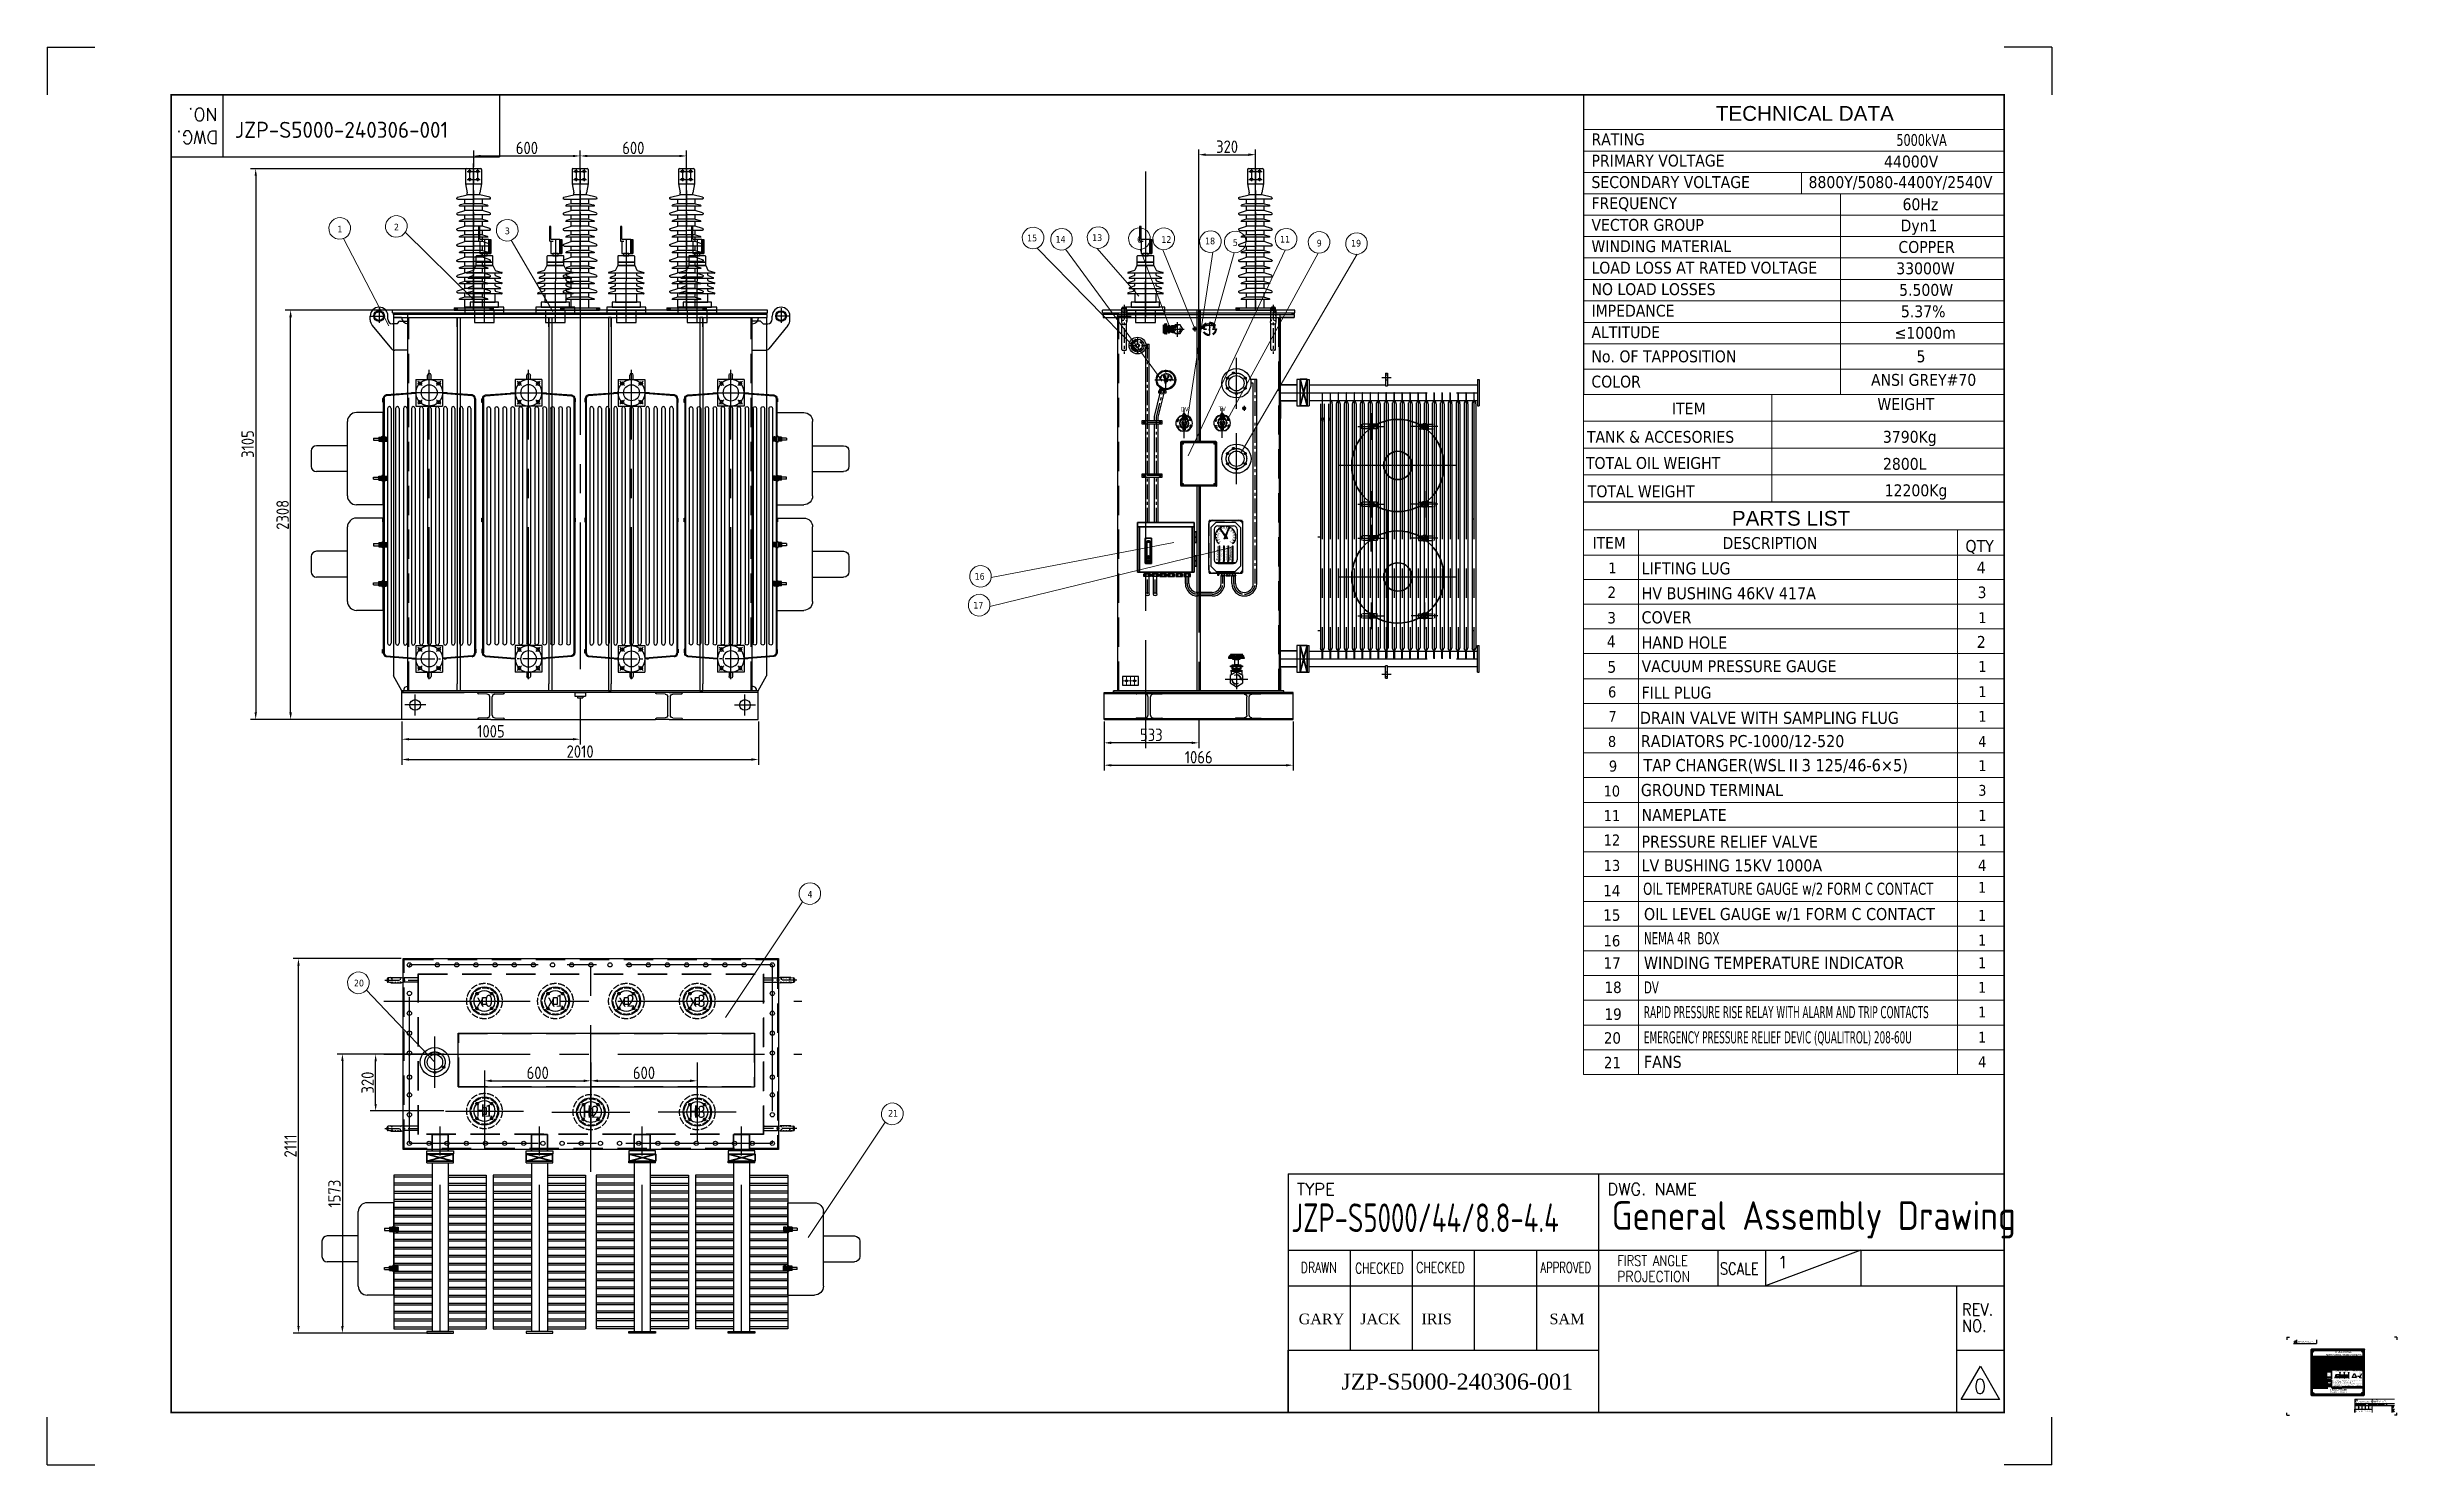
# Model space of a CAD drawing. Header units: millimetres. Extents: x 170275 to 421125, y -418833 to -203687.
# Drawn here: x 170275 to 183522, y -211679 to -203687 of the extents above; entities outside this region: 6.
import ezdxf
from ezdxf.enums import TextEntityAlignment as Align

# ---------------------------------------------------------------- set-up
doc = ezdxf.new("R2010")
doc.units = ezdxf.units.MM
doc.header["$LTSCALE"] = 13
for name, pattern in [('4 点画线', [9, 6.25, -1.25, 0.25, -1.25]), ('ACAD_ISO03W100', [1.18, 0.47, -0.71]), ('AM_ISO02W050', [7.5, 6, -1.5]), ('CENTER', [50.8, 31.75, -6.35, 6.35, -6.35]), ('CENTERX2', [101.6, 63.5, -12.7, 12.7, -12.7]), ('DASHED', [0.75, 0.5, -0.25]), ('GEN7', [13.75, 9.75, -1.5, 1, -1.5]), ('HIDDEN', [9.525, 6.35, -3.175])]:
    doc.linetypes.add(name, pattern=pattern)
doc.layers.get('0').update_dxf_attribs({"color": 1, "linetype": 'CENTER'})
for name, color, linetype, lineweight in [('05', 4, 'Continuous', 35), ('1-0.25', 4, 'Continuous', 35), ('标注、文本', 3, 'Continuous', 25), ('铁心', 3, 'Continuous', 0)]:
    doc.layers.add(name, color=color, linetype=linetype, lineweight=lineweight)
for name, color, linetype in [('1', 4, 'Continuous'), ('2', 3, 'Continuous'), ('2细线层', 4, 'Continuous'), ('3', 6, 'HIDDEN'), ('4', 2, 'HIDDEN'), ('6文字层', 3, 'Continuous'), ('7', 4, 'GEN7'), ('粗实线', 4, 'Continuous')]:
    doc.layers.add(name, color=color, linetype=linetype)
doc.layers.add('paper', color=254, linetype='Continuous', plot=False)
doc.styles.add('Arial_txtstyle_2.50_0_0', font='arial.ttf')
doc.styles.add('hztxt', font='tssdeng.shx', dxfattribs={"bigfont": 'hztxt.shx'})
doc.styles.add('Note Text (ANSI)', font='arial.ttf')
doc.styles.add('PDF Arial', font='arial.ttf')
doc.styles.add('ROMANS', font='romans.shx', dxfattribs={"bigfont": 'whgtxt.shx'})
doc.styles.get("Standard").update_dxf_attribs({"font": 'gbenor.shx', "bigfont": 'gbcbig.shx'})
doc.styles.add('Tahoma$001', font='tahoma.ttf', dxfattribs={"height": 2.159784})
doc.styles.add('Tahoma_txtstyle_28.49_0_0', font='tahoma.ttf')
doc.styles.add('Tahoma_txtstyle_28.73_0_0', font='tahoma.ttf')
doc.styles.add('Tahoma_txtstyle_28.76_0_0', font='tahoma.ttf')
doc.styles.add('Tahoma_txtstyle_28.82_0_0', font='tahoma.ttf')
doc.styles.add('Tahoma_txtstyle_28.87_0_0', font='tahoma.ttf')
doc.styles.add('Tahoma_txtstyle_28.88_0_0', font='tahoma.ttf')
doc.styles.add('Tahoma_txtstyle_30.00_0_0', font='tahoma.ttf')
doc.styles.add('Tahoma_txtstyle_30.40_0_0', font='tahoma.ttf')
doc.styles.add('Tahoma_txtstyle_30.54_0_0', font='tahoma.ttf')
doc.styles.add('Tahoma_txtstyle_37.59_0_0', font='tahoma.ttf')
doc.styles.add('Times New Roman_txtstyle_888.03_0_0888.0300', font='times.ttf', dxfattribs={"height": 888.03})
doc.styles.add('宋体', font='', dxfattribs={"width": 0.6})
doc.styles.get('宋体').set_extended_font_data('Microsoft YaHei')
doc.dimstyles.new('1-15', dxfattribs={"dimscale": 20, "dimtxt": 3.5, "dimasz": 2, "dimexe": 1.5, "dimexo": 0.5, "dimgap": 0.5, "dimtad": 1, "dimtoh": 1, "dimdec": 1, "dimdsep": 46, "dimtxsty": 'Standard', "dimcen": 2.5, "dimclrd": 3, "dimclre": 3, "dimclrt": 3, "dimadec": 0, "dimazin": 2, "dimtfac": 1, "dimtdec": 1, "dimtmove": 0, "dimatfit": 2, "dimfxl": 1, "dimarcsym": 0})

# ---------------------------------------------------------------- blocks, each defined once
blk = doc.blocks.new('A$C392507CE')
at = {"layer": '05', "linetype": 'ByBlock'}
for p, q in [((1, 95), (-149, 55)), ((-149, 95), (1, 55))]:
    blk.add_line(p, q, dxfattribs=at)
blk.add_lwpolyline([(1, 95), (-149, 95), (-149, 55), (1, 55)], close=True, dxfattribs=at)
blk = doc.blocks.new('A$C0B295B02')
at = {"layer": '1', "color": 1, "linetype": 'CENTERX2', "lineweight": -3}
for p, q in [((263, 31), (263, 1744)), ((363, 1615), (163, 1615)), ((223, 1656), (198, 1681)), ((303, 1656), (328, 1681)), ((223, 1575), (198, 1550)), ((303, 1575), (328, 1550)), ((223, 156), (198, 181)), ((303, 156), (328, 181)), ((223, 75), (198, 50)), ((303, 75), (328, 50))]:
    blk.add_line(p, q, dxfattribs=at)
at = {"layer": '1'}
for p, q in [((188, 1615), (20, 1603)), ((188, 1610), (21, 1598)), ((188, 1690), (338, 1690)), ((188, 1690), (188, 1540)), ((253, 1690), (253, 1714)), ((273, 1690), (273, 1714)), ((338, 1690), (338, 1540)), ((506, 1603), (338, 1615)), ((505, 1598), (338, 1610)), ((3, 1563), (3, 148)), ((8, 1583), (8, 148)), ((28, 1527), (28, 203)), ((48, 1527), (48, 203)), ((73, 1527), (73, 203)), ((93, 1527), (93, 203)), ((118, 1527), (118, 203)), ((138, 1527), (138, 203)), ((163, 1527), (163, 203)), ((183, 1527), (183, 203)), ((188, 1540), (338, 1540)), ((208, 1527), (208, 203)), ((228, 1527), (228, 203)), ((253, 1527), (253, 203)), ((273, 1527), (273, 203)), ((298, 1527), (298, 203)), ((318, 1527), (318, 203)), ((343, 1527), (343, 203)), ((363, 1527), (363, 203)), ((388, 1527), (388, 203)), ((408, 1527), (408, 203)), ((433, 1527), (433, 203)), ((453, 1527), (453, 203)), ((478, 1527), (478, 203)), ((498, 1527), (498, 203)), ((518, 1583), (518, 148)), ((523, 1560), (523, 148)), ((20, 133), (188, 120)), ((188, 190), (338, 190)), ((188, 190), (188, 40)), ((338, 190), (338, 40)), ((505, 133), (338, 120)), ((19, 128), (188, 115)), ((188, 40), (338, 40)), ((253, 40), (253, 16)), ((273, 40), (273, 16)), ((506, 128), (338, 115))]:
    blk.add_line(p, q, dxfattribs=at)
for points in [[(3, 1583), (0, 1583), (0, 1563), (3, 1563)], [(526, 1580), (523, 1580), (523, 1560), (526, 1560)], [(3, 908), (0, 908), (0, 888), (3, 888)], [(526, 908), (523, 908), (523, 888), (526, 888)], [(3, 148), (0, 148), (0, 168), (3, 168)], [(526, 150), (523, 150), (523, 170), (526, 170)]]:
    blk.add_lwpolyline(points, close=True, dxfattribs=at)
at = {"layer": '1', "color": 1, "linetype": 'CENTERX2', "lineweight": -3}
for centre in [(263, 1615), (263, 115)]:
    blk.add_circle(centre, 75, dxfattribs=at)
at = {"layer": '1'}
for centre, radius in [((210, 1668), 9.5), ((263, 1615), 45), ((316, 1668), 9.5), ((210, 1562), 9.5), ((316, 1562), 9.5), ((210, 168), 9.5), ((263, 115), 45), ((316, 168), 9.5), ((210, 62), 9.5), ((316, 62), 9.5)]:
    blk.add_circle(centre, radius, dxfattribs=at)
for centre, radius, start, end in [((263, 1714), 10, 0, 180), ((24, 1582), 21.1, 100.2226, 178.8366), ((24, 1582), 16.2, 101.8342, 178.417), ((502, 1582), 16.2, 1.5324, 78.8725), ((502, 1582), 21.1, 1.1594, 79.7815), ((38, 1527), 10, 0, 180), ((83, 1527), 10, 0, 180), ((128, 1527), 10, 0, 180), ((173, 1527), 10, 0, 180), ((218, 1527), 10, 0, 180), ((263, 1527), 10, 0, 180), ((308, 1527), 10, 0, 180), ((353, 1527), 10, 0, 180), ((398, 1527), 10, 0, 180), ((443, 1527), 10, 0, 180), ((488, 1527), 10, 0, 180), ((25, 149), 21.5, 181.5234, 255.7496), ((25, 149), 16.5, 181.9696, 254.513), ((38, 203), 10, 180, 0), ((83, 203), 10, 180, 0), ((128, 203), 10, 180, 0), ((173, 203), 10, 180, 0), ((218, 203), 10, 180, 0), ((263, 203), 10, 180, 0), ((308, 203), 10, 180, 0), ((353, 203), 10, 180, 0), ((398, 203), 10, 180, 0), ((443, 203), 10, 180, 0), ((488, 203), 10, 180, 0), ((502, 148), 16.2, 281.1275, 358.4676), ((502, 148), 21, 279.895, 358.9737), ((263, 16), 10, 180, 0)]:
    blk.add_arc(centre, radius, start, end, dxfattribs=at)
at = {"layer": '7', "color": 1}
for p, q in [((263, 0), (263, 207)), ((168, 115), (358, 115))]:
    blk.add_line(p, q, dxfattribs=at)
blk = doc.blocks.new('A$C51621AC9')
at = {"layer": '1'}
for p, q in [((76, 152), (0, 152)), ((0, 152), (0, 150)), ((76, 152), (0, 152)), ((0, 152), (0, 150)), ((55, 143), (5, 145)), ((55, 143), (5, 145)), ((76, 152), (152, 152)), ((76, 152), (152, 152)), ((97, 143), (147, 145)), ((97, 143), (147, 145)), ((152, 152), (152, 150)), ((152, 152), (152, 150)), ((0, 0), (0, 2)), ((0, 0), (0, 2)), ((76, 0), (0, 0)), ((76, 0), (0, 0)), ((55, 9), (5, 7)), ((55, 9), (5, 7)), ((69, 24), (69, 128)), ((69, 24), (69, 128)), ((76, 0), (152, 0)), ((76, 0), (152, 0)), ((83, 24), (83, 128)), ((83, 24), (83, 128)), ((97, 9), (147, 7)), ((97, 9), (147, 7)), ((152, 0), (152, 2)), ((152, 0), (152, 2))]:
    blk.add_line(p, q, dxfattribs=at)
for centre, radius, start, end in [((5, 150), 5, 180, 270), ((5, 150), 5, 180, 270), ((54, 128), 15, 0, 87.4739), ((54, 128), 15, 0, 87.4739), ((98, 128), 15, 92.5261, 180), ((98, 128), 15, 92.5261, 180), ((147, 150), 5, 270, 0), ((147, 150), 5, 270, 0), ((5, 2), 5, 90, 180), ((5, 2), 5, 90, 180), ((54, 24), 15, 272.5261, 0), ((54, 24), 15, 272.5261, 0), ((98, 24), 15, 180, 267.4739), ((98, 24), 15, 180, 267.4739), ((147, 2), 5, 0, 90), ((147, 2), 5, 0, 90)]:
    blk.add_arc(centre, radius, start, end, dxfattribs=at)
blk = doc.blocks.new('A$C5C965566')
at = {"layer": '3', "ltscale": 2}
for p, q in [((76, 152), (0, 152)), ((0, 152), (0, 150)), ((76, 152), (0, 152)), ((0, 152), (0, 150)), ((55, 143), (5, 145)), ((55, 143), (5, 145)), ((76, 152), (152, 152)), ((76, 152), (152, 152)), ((97, 143), (147, 145)), ((97, 143), (147, 145)), ((152, 152), (152, 150)), ((152, 152), (152, 150)), ((0, 0), (0, 2)), ((0, 0), (0, 2)), ((55, 9), (5, 7)), ((55, 9), (5, 7)), ((69, 24), (69, 128)), ((69, 24), (69, 128)), ((83, 24), (83, 128)), ((83, 24), (83, 128)), ((97, 9), (147, 7)), ((97, 9), (147, 7)), ((152, 0), (152, 2)), ((152, 0), (152, 2)), ((76, 0), (0, 0)), ((76, 0), (0, 0)), ((76, 0), (152, 0)), ((76, 0), (152, 0))]:
    blk.add_line(p, q, dxfattribs=at)
for centre, radius, start, end in [((5, 150), 5, 180, 270), ((5, 150), 5, 180, 270), ((54, 128), 15, 0, 87.4739), ((54, 128), 15, 0, 87.4739), ((98, 128), 15, 92.5261, 180), ((98, 128), 15, 92.5261, 180), ((147, 150), 5, 270, 360), ((147, 150), 5, 270, 360), ((5, 2), 5, 90, 180), ((5, 2), 5, 90, 180), ((54, 24), 15, 272.5261, 0), ((54, 24), 15, 272.5261, 0), ((98, 24), 15, 180, 267.4739), ((98, 24), 15, 180, 267.4739), ((147, 2), 5, 360, 90), ((147, 2), 5, 360, 90)]:
    blk.add_arc(centre, radius, start, end, dxfattribs=at)
blk = doc.blocks.new('A$C5DBA7796')
at = {"layer": '1', "color": 1, "linetype": 'CENTERX2', "lineweight": -3, "ltscale": 0.1}
for p, q in [((0, 30.9), (72, 30.9)), ((36, 61.9), (36, 0))]:
    blk.add_line(p, q, dxfattribs=at)
at = {"layer": '粗实线'}
for points in [[(60.1, 98.2), (60.1, 95.7), (11.9, 95.7), (11.9, 98.2)], [(51.3, 98.2), (60.1, 98.2), (60.1, 95.7), (11.9, 95.7), (11.9, 98.2), (20.8, 98.2)], [(18.2, 107.1), (15.7, 105.9), (13.2, 103.3)], [(18.2, 105.9), (15.7, 104.6), (13.2, 103.3)], [(18.2, 104.6), (17, 103.3), (15.7, 102)], [(18.2, 103.3), (17, 103.3), (15.7, 102)], [(28.4, 107.1), (25.9, 107.1), (22, 104.6), (20.8, 100.8)], [(22, 72.8), (22, 76.6), (50, 76.6), (50, 72.8)], [(25.9, 104.6), (24.6, 103.3), (23.3, 100.8)], [(25.9, 103.3), (24.6, 103.3), (23.3, 100.8)], [(23.3, 95.7), (23.3, 100.8), (23.3, 98.2)], [(23.3, 98.2), (48.7, 98.2)], [(28.4, 100.8), (28.4, 103.3), (27.1, 104.6)], [(28.4, 100.8), (27.1, 103.3)], [(30.9, 100.8), (29.7, 105.9), (28.4, 107.1)], [(28.4, 103.3), (28.4, 104.6)], [(41.1, 100.8), (42.4, 105.9), (42.4, 107.1)], [(44.9, 104.6), (43.6, 104.6), (43.6, 103.3), (43.6, 100.8)], [(44.9, 103.3), (43.6, 103.3)], [(51.3, 100.8), (48.7, 104.6), (44.9, 107.1)], [(48.7, 100.8), (47.4, 103.3), (44.9, 104.6)], [(48.7, 100.8), (47.4, 103.3), (44.9, 103.3)], [(48.7, 95.7), (48.7, 100.8), (48.7, 98.2)], [(58.9, 103.3), (56.3, 105.9), (53.8, 107.1)], [(57.6, 103.3), (56.3, 104.6), (53.8, 105.9)], [(56.3, 102), (55.1, 103.3), (53.8, 104.6)], [(56.3, 102), (55.1, 103.3), (53.8, 103.3)], [(20.8, 30.9), (23.3, 23.3), (28.4, 17), (36, 15.7), (37.3, 15.7)], [(50, 70.3), (50, 63.9), (22, 63.9), (22, 70.3)], [(22, 30.9), (23.3, 23.3), (28.4, 18.2), (36, 17), (42.4, 18.2)], [(50, 30.9), (47.4, 37.3), (42.4, 42.4), (36, 44.9), (28.4, 42.4)], [(50, 28.4), (51.3, 30.9), (48.7, 38.5), (43.6, 43.6), (36, 46.2)], [(50, 30.9), (50, 32.2)]]:
    blk.add_lwpolyline(points, dxfattribs=at)
for points in [[(46.2, 95.7), (46.2, 93.2), (24.6, 93.2), (24.6, 95.7)], [(41.1, 93.2), (41.1, 76.6), (30.9, 76.6), (30.9, 93.2)], [(15.7, 42.4), (15.7, 19.5), (36, 6.8), (56.3, 19.5), (56.3, 42.4), (36, 53.8)], [(55.1, 72.8), (55.1, 71.6), (17, 71.6), (17, 72.8)], [(55.1, 71.6), (55.1, 70.3), (17, 70.3), (17, 71.6)], [(52.5, 58.9), (52.5, 55.1), (19.5, 55.1), (19.5, 58.9)], [(46.2, 63.9), (46.2, 58.9), (24.6, 58.9), (24.6, 63.9)]]:
    blk.add_lwpolyline(points, close=True, dxfattribs=at)
for points in [[(11.9, 98.2), (11.9, 98.2), (13.2, 103.3), (13.2, 103.3)], [(11.9, 98.2), (11.9, 98.2), (13.2, 103.3), (13.2, 103.3)], [(13.2, 98.2), (13.2, 98.2), (15.7, 102), (15.7, 102)], [(14.4, 98.2), (14.4, 98.2), (15.7, 102), (15.7, 102)], [(20.8, 98.2), (20.8, 98.2), (14.4, 98.2), (14.4, 98.2)], [(15.7, 100.8), (15.7, 100.8), (20.8, 100.8), (20.8, 100.8)], [(17, 109.7), (17, 109.7), (56.3, 109.7), (56.3, 109.7)], [(18.2, 107.1), (18.2, 107.1), (53.8, 107.1), (53.8, 107.1)], [(18.2, 105.9), (18.2, 105.9), (23.3, 105.9), (23.3, 105.9)], [(18.2, 104.6), (18.2, 104.6), (22, 104.6), (22, 104.6)], [(18.2, 103.3), (18.2, 103.3), (22, 103.3), (22, 103.3)], [(20.8, 100.8), (20.8, 100.8), (20.8, 95.7), (20.8, 95.7)], [(20.8, 98.2), (20.8, 98.2), (23.3, 98.2), (23.3, 98.2)], [(23.3, 100.8), (23.3, 100.8), (48.7, 100.8), (48.7, 100.8)], [(48.7, 98.2), (48.7, 98.2), (23.3, 98.2), (23.3, 98.2)], [(24.6, 76.6), (24.6, 76.6), (24.6, 72.8), (24.6, 72.8)], [(25.9, 104.6), (25.9, 104.6), (27.1, 104.6), (27.1, 104.6)], [(25.9, 103.3), (25.9, 103.3), (27.1, 103.3), (27.1, 103.3)], [(33.5, 107.1), (33.5, 107.1), (33.5, 95.7), (33.5, 95.7)], [(33.5, 76.6), (33.5, 76.6), (33.5, 72.8), (33.5, 72.8)], [(37.3, 76.6), (37.3, 76.6), (37.3, 72.8), (37.3, 72.8)], [(38.6, 107.1), (38.6, 107.1), (38.6, 95.7), (38.6, 95.7)], [(44.9, 107.1), (44.9, 107.1), (42.4, 107.1), (42.4, 107.1)], [(42.4, 105.9), (42.4, 105.9), (42.4, 107.1), (42.4, 107.1)], [(43.6, 103.3), (43.6, 103.3), (42.4, 100.8), (42.4, 100.8)], [(44.9, 104.6), (44.9, 104.6), (44.9, 105.9), (44.9, 105.9)], [(44.9, 103.3), (44.9, 103.3), (44.9, 104.6), (44.9, 104.6)], [(53.8, 105.9), (53.8, 105.9), (47.4, 105.9), (47.4, 105.9)], [(47.4, 76.6), (47.4, 76.6), (47.4, 72.8), (47.4, 72.8)], [(53.8, 104.6), (53.8, 104.6), (50, 104.6), (50, 104.6)], [(53.8, 103.3), (53.8, 103.3), (50, 103.3), (50, 103.3)], [(51.3, 100.8), (51.3, 100.8), (56.3, 100.8), (56.3, 100.8)], [(56.3, 100.8), (56.3, 100.8), (51.3, 100.8), (51.3, 100.8)], [(51.3, 100.8), (51.3, 100.8), (51.3, 95.7), (51.3, 95.7)], [(60.1, 98.2), (60.1, 98.2), (51.3, 98.2), (51.3, 98.2)], [(51.3, 98.2), (51.3, 98.2), (57.6, 98.2), (57.6, 98.2)], [(57.6, 98.2), (57.6, 98.2), (56.3, 102), (56.3, 102)], [(57.6, 98.2), (57.6, 98.2), (56.3, 102), (56.3, 102)], [(60.1, 98.2), (60.1, 98.2), (57.6, 103.3), (57.6, 103.3)], [(60.1, 98.2), (60.1, 98.2), (58.9, 103.3), (58.9, 103.3)], [(60.1, 95.7), (60.1, 95.7), (60.1, 98.2), (60.1, 98.2)], [(19.5, 55.1), (19.5, 55.1), (19.5, 44.9), (19.5, 44.9)], [(24.6, 70.3), (24.6, 70.3), (24.6, 63.9), (24.6, 63.9)], [(28.4, 58.9), (28.4, 58.9), (28.4, 55.1), (28.4, 55.1)], [(29.7, 58.9), (29.7, 58.9), (29.7, 55.1), (29.7, 55.1)], [(33.5, 70.3), (33.5, 70.3), (33.5, 63.9), (33.5, 63.9)], [(37.3, 70.3), (37.3, 70.3), (37.3, 63.9), (37.3, 63.9)], [(42.4, 58.9), (42.4, 58.9), (42.4, 55.1), (42.4, 55.1)], [(43.6, 58.9), (43.6, 58.9), (43.6, 55.1), (43.6, 55.1)], [(47.4, 70.3), (47.4, 70.3), (47.4, 63.9), (47.4, 63.9)], [(52.5, 55.1), (52.5, 55.1), (52.5, 44.9), (52.5, 44.9)]]:
    blk.add_open_spline(points, degree=3, dxfattribs=at)
blk = doc.blocks.new('A$C27D37FBA')
at = {"layer": '1', "color": 1, "linetype": 'CENTERX2', "lineweight": -3, "ltscale": 0.1}
for p, q in [((0, 37), (87, 37)), ((43, 74), (43, 0))]:
    blk.add_line(p, q, dxfattribs=at)
at = {"layer": '粗实线', "lineweight": 30}
for points in [[(72, 103), (72, 100), (14, 100), (14, 103)], [(62, 103), (72, 103), (72, 100), (14, 100), (14, 103), (25, 103)], [(22, 114), (19, 113), (16, 110)], [(22, 113), (19, 111), (16, 110)], [(22, 111), (20, 110), (19, 108)], [(22, 110), (20, 110), (19, 108)], [(34, 114), (31, 114), (26, 111), (25, 107)], [(25, 37), (28, 28), (34, 20), (43, 19), (45, 19)], [(26, 88), (26, 92), (60, 92), (60, 88)], [(60, 84), (60, 77), (26, 77), (26, 84)], [(26, 37), (28, 28), (34, 22), (43, 20), (51, 22)], [(31, 111), (30, 110), (28, 107)], [(31, 110), (30, 110), (28, 107)], [(28, 100), (28, 107), (28, 103)], [(28, 103), (59, 103)], [(34, 107), (34, 110), (33, 111)], [(34, 107), (33, 110)], [(37, 107), (36, 113), (34, 114)], [(34, 110), (34, 111)], [(60, 37), (57, 45), (51, 51), (43, 54), (34, 51)], [(60, 34), (62, 37), (59, 46), (52, 52), (43, 55)], [(49, 107), (51, 113), (51, 114)], [(54, 111), (52, 111), (52, 110), (52, 107)], [(54, 110), (52, 110)], [(62, 107), (59, 111), (54, 114)], [(59, 107), (57, 110), (54, 111)], [(59, 107), (57, 110), (54, 110)], [(59, 100), (59, 107), (59, 103)], [(60, 37), (60, 39)], [(71, 110), (68, 113), (65, 114)], [(69, 110), (68, 111), (65, 113)], [(68, 108), (66, 110), (65, 111)], [(68, 108), (66, 110), (65, 110)]]:
    blk.add_lwpolyline(points, dxfattribs=at)
for points in [[(19, 51), (19, 23), (43, 8), (68, 23), (68, 51), (43, 65)], [(66, 88), (66, 86), (20, 86), (20, 88)], [(66, 86), (66, 84), (20, 84), (20, 86)], [(63, 71), (63, 66), (23, 66), (23, 71)], [(55, 100), (55, 97), (30, 97), (30, 100)], [(55, 77), (55, 71), (30, 71), (30, 77)], [(49, 97), (49, 92), (37, 92), (37, 97)]]:
    blk.add_lwpolyline(points, close=True, dxfattribs=at)
for points in [[(14, 103), (14, 103), (16, 110), (16, 110)], [(14, 103), (14, 103), (16, 110), (16, 110)], [(16, 103), (16, 103), (19, 108), (19, 108)], [(17, 103), (17, 103), (19, 108), (19, 108)], [(25, 103), (25, 103), (17, 103), (17, 103)], [(19, 107), (19, 107), (25, 107), (25, 107)], [(20, 117), (20, 117), (68, 117), (68, 117)], [(22, 114), (22, 114), (65, 114), (65, 114)], [(22, 113), (22, 113), (28, 113), (28, 113)], [(22, 111), (22, 111), (26, 111), (26, 111)], [(22, 110), (22, 110), (26, 110), (26, 110)], [(23, 66), (23, 66), (23, 54), (23, 54)], [(25, 107), (25, 107), (25, 100), (25, 100)], [(25, 103), (25, 103), (28, 103), (28, 103)], [(28, 107), (28, 107), (59, 107), (59, 107)], [(59, 103), (59, 103), (28, 103), (28, 103)], [(30, 92), (30, 92), (30, 88), (30, 88)], [(30, 84), (30, 84), (30, 77), (30, 77)], [(31, 111), (31, 111), (33, 111), (33, 111)], [(31, 110), (31, 110), (33, 110), (33, 110)], [(34, 71), (34, 71), (34, 66), (34, 66)], [(36, 71), (36, 71), (36, 66), (36, 66)], [(40, 114), (40, 114), (40, 100), (40, 100)], [(40, 92), (40, 92), (40, 88), (40, 88)], [(40, 84), (40, 84), (40, 77), (40, 77)], [(45, 92), (45, 92), (45, 88), (45, 88)], [(45, 84), (45, 84), (45, 77), (45, 77)], [(46, 114), (46, 114), (46, 100), (46, 100)], [(54, 114), (54, 114), (51, 114), (51, 114)], [(51, 113), (51, 113), (51, 114), (51, 114)], [(52, 110), (52, 110), (51, 107), (51, 107)], [(51, 71), (51, 71), (51, 66), (51, 66)], [(52, 71), (52, 71), (52, 66), (52, 66)], [(54, 111), (54, 111), (54, 113), (54, 113)], [(54, 110), (54, 110), (54, 111), (54, 111)], [(65, 113), (65, 113), (57, 113), (57, 113)], [(57, 92), (57, 92), (57, 88), (57, 88)], [(57, 84), (57, 84), (57, 77), (57, 77)], [(65, 111), (65, 111), (60, 111), (60, 111)], [(65, 110), (65, 110), (60, 110), (60, 110)], [(62, 107), (62, 107), (68, 107), (68, 107)], [(68, 107), (68, 107), (62, 107), (62, 107)], [(62, 107), (62, 107), (62, 100), (62, 100)], [(72, 103), (72, 103), (62, 103), (62, 103)], [(62, 103), (62, 103), (69, 103), (69, 103)], [(63, 66), (63, 66), (63, 54), (63, 54)], [(69, 103), (69, 103), (68, 108), (68, 108)], [(69, 103), (69, 103), (68, 108), (68, 108)], [(72, 103), (72, 103), (69, 110), (69, 110)], [(72, 103), (72, 103), (71, 110), (71, 110)], [(72, 100), (72, 100), (72, 103), (72, 103)]]:
    blk.add_open_spline(points, degree=3, dxfattribs=at)
blk = doc.blocks.new('A$C611D0E0A')
at = {"layer": '粗实线', "lineweight": 30}
h = blk.add_hatch(color=256, dxfattribs=at)
h.dxf.hatch_style = 2
h.paths.add_polyline_path([(0.38, 1.19), (0.68, 1.19), (0.68, 1.35), (0.38, 1.35)])
h = blk.add_hatch(color=256, dxfattribs=at)
h.dxf.hatch_style = 2
h.paths.add_polyline_path([(0.42, 1.65), (0.47, 1.65), (0.47, 1.61)])
h = blk.add_hatch(color=256, dxfattribs=at)
h.dxf.hatch_style = 2
h.paths.add_polyline_path([(0.59, 1.99), (0.63, 1.99), (0.63, 1.95)])
h = blk.add_hatch(color=256, dxfattribs=at)
h.dxf.hatch_style = 2
h.paths.add_polyline_path([(0.63, 1.86), (0.89, 1.86), (0.89, 1.99), (0.63, 1.99)])
h = blk.add_hatch(color=256, dxfattribs=at)
h.dxf.hatch_style = 2
h.paths.add_polyline_path([(0.93, 2.2), (0.93, 2.16), (0.97, 2.16)])
h = blk.add_hatch(color=256, dxfattribs=at)
h.dxf.hatch_style = 2
h.paths.add_polyline_path([(0.93, 1.9), (1.14, 1.48), (1.27, 1.48)])
h = blk.add_hatch(color=256, dxfattribs=at)
h.dxf.hatch_style = 2
h.paths.add_polyline_path([(1.14, 1.48), (1.19, 1.44), (1.4, 1.44)])
h = blk.add_hatch(color=256, dxfattribs=at)
h.dxf.hatch_style = 2
h.paths.add_polyline_path([(1.14, 1.48), (1.27, 1.48), (1.4, 1.44)])
h = blk.add_hatch(color=256, dxfattribs=at)
h.dxf.hatch_style = 2
h.paths.add_polyline_path([(1.19, 1.35), (1.14, 1.31), (1.44, 1.31)])
h = blk.add_hatch(color=256, dxfattribs=at)
h.dxf.hatch_style = 2
h.paths.add_polyline_path([(1.14, 1.31), (1.19, 1.27), (1.44, 1.27)])
h = blk.add_hatch(color=256, dxfattribs=at)
h.dxf.hatch_style = 2
h.paths.add_polyline_path([(1.14, 1.31), (1.44, 1.31), (1.44, 1.27)])
h = blk.add_hatch(color=256, dxfattribs=at)
h.dxf.hatch_style = 2
h.paths.add_polyline_path([(1.19, 1.9), (1.44, 1.9), (1.44, 2.03), (1.19, 2.03)])
h = blk.add_hatch(color=256, dxfattribs=at)
h.dxf.hatch_style = 2
h.paths.add_polyline_path([(1.19, 1.44), (1.19, 1.4), (1.4, 1.4)])
h = blk.add_hatch(color=256, dxfattribs=at)
h.dxf.hatch_style = 2
h.paths.add_polyline_path([(1.19, 1.44), (1.4, 1.44), (1.4, 1.4)])
h = blk.add_hatch(color=256, dxfattribs=at)
h.dxf.hatch_style = 2
h.paths.add_polyline_path([(1.19, 1.4), (1.19, 1.35), (1.44, 1.35)])
h = blk.add_hatch(color=256, dxfattribs=at)
h.dxf.hatch_style = 2
h.paths.add_polyline_path([(1.19, 1.4), (1.4, 1.4), (1.44, 1.35)])
h = blk.add_hatch(color=256, dxfattribs=at)
h.dxf.hatch_style = 2
h.paths.add_polyline_path([(1.19, 1.35), (1.44, 1.35), (1.44, 1.31)])
h = blk.add_hatch(color=256, dxfattribs=at)
h.dxf.hatch_style = 2
h.paths.add_polyline_path([(1.19, 1.27), (1.23, 1.23), (1.48, 1.23)])
h = blk.add_hatch(color=256, dxfattribs=at)
h.dxf.hatch_style = 2
h.paths.add_polyline_path([(1.19, 1.27), (1.44, 1.27), (1.48, 1.23)])
h = blk.add_hatch(color=256, dxfattribs=at)
h.dxf.hatch_style = 2
h.paths.add_polyline_path([(1.23, 1.23), (1.31, 1.19), (1.48, 1.19)])
h = blk.add_hatch(color=256, dxfattribs=at)
h.dxf.hatch_style = 2
h.paths.add_polyline_path([(1.23, 1.23), (1.48, 1.23), (1.48, 1.19)])
h = blk.add_hatch(color=256, dxfattribs=at)
h.dxf.hatch_style = 2
h.paths.add_polyline_path([(1.31, 1.19), (1.35, 1.1), (1.57, 1.1)])
h = blk.add_hatch(color=256, dxfattribs=at)
h.dxf.hatch_style = 2
h.paths.add_polyline_path([(1.31, 1.19), (1.48, 1.19), (1.57, 1.1)])
h = blk.add_hatch(color=256, dxfattribs=at)
h.dxf.hatch_style = 2
h.paths.add_polyline_path([(1.35, 1.1), (1.57, 1.1), (1.4, 0.97)])
h = blk.add_hatch(color=256, dxfattribs=at)
h.dxf.hatch_style = 2
h.paths.add_polyline_path([(1.69, 2.2), (1.65, 2.16), (1.69, 2.16)])
h = blk.add_hatch(color=256, dxfattribs=at)
h.dxf.hatch_style = 2
h.paths.add_polyline_path([(1.74, 1.86), (1.95, 1.86), (1.95, 1.99), (1.74, 1.99)])
h = blk.add_hatch(color=256, dxfattribs=at)
h.dxf.hatch_style = 2
h.paths.add_polyline_path([(1.99, 1.99), (1.95, 1.95), (1.99, 1.95)])
h = blk.add_hatch(color=256, dxfattribs=at)
h.dxf.hatch_style = 2
h.paths.add_polyline_path([(1.95, 1.19), (2.2, 1.19), (2.2, 1.35), (1.95, 1.35)])
h = blk.add_hatch(color=256, dxfattribs=at)
h.dxf.hatch_style = 2
h.paths.add_polyline_path([(1.99, 1.99), (2.03, 1.99), (1.99, 1.95)])
h = blk.add_hatch(color=256, dxfattribs=at)
h.dxf.hatch_style = 2
h.paths.add_polyline_path([(2.16, 1.65), (2.2, 1.65), (2.16, 1.61)])
for points in [[(0, 1.31), (0.08, 0.93), (0.25, 0.55), (0.55, 0.25), (0.68, 0.21)], [(0.08, 1.31), (0.17, 0.85), (0.42, 0.47), (0.72, 0.3)], [(0.17, 1.31), (0.25, 0.89), (0.51, 0.51), (0.76, 0.38)], [(1.31, 2.62), (0.89, 2.54), (0.55, 2.37), (0.25, 2.07), (0.21, 1.95)], [(1.31, 2.54), (0.85, 2.46), (0.42, 2.2), (0.25, 1.9)], [(1.31, 2.46), (0.89, 2.37), (0.51, 2.12), (0.34, 1.86)], [(1.31, 0.21), (1.74, 0.3), (2.12, 0.51), (2.24, 0.76)], [(1.31, 0.08), (1.78, 0.17), (2.16, 0.47), (2.33, 0.72)], [(1.31, 0), (1.69, 0.08), (2.07, 0.25), (2.37, 0.55), (2.41, 0.68)], [(2.41, 1.31), (2.33, 1.74), (2.12, 2.12), (1.86, 2.29)], [(2.54, 1.31), (2.46, 1.78), (2.16, 2.2), (1.9, 2.37)], [(2.62, 1.31), (2.54, 1.74), (2.37, 2.07), (2.07, 2.37), (1.95, 2.41)], [(2.54, 1.31), (2.54, 1.35)], [(2.62, 1.31), (2.62, 1.35)]]:
    blk.add_lwpolyline(points, dxfattribs=at)
for points in [[(0.34, 1.27), (0.38, 1.27)], [(0.38, 1.65), (0.47, 1.61), (0.47, 1.65), (0.42, 1.65)], [(0.38, 1.19), (0.68, 1.19), (0.68, 1.35), (0.38, 1.35)], [(0.59, 1.99), (0.63, 1.95)], [(0.63, 1.86), (0.89, 1.86), (0.89, 1.99), (0.63, 1.99)], [(0.93, 2.2), (0.97, 2.16), (0.93, 2.16)], [(1.19, 1.9), (1.44, 1.9), (1.44, 2.03), (1.19, 2.03)], [(1.4, 2.33), (1.23, 2.33)], [(1.31, 2.24), (1.31, 2.2), (1.31, 2.16), (1.35, 2.16), (1.35, 2.2), (1.35, 2.24)], [(1.69, 2.2), (1.69, 2.16), (1.65, 2.16)], [(1.69, 2.2), (1.65, 2.16), (1.69, 2.16)], [(1.74, 1.86), (1.95, 1.86), (1.95, 1.99), (1.74, 1.99)], [(2.03, 1.99), (1.99, 1.95), (1.95, 1.95), (1.99, 1.99)], [(1.99, 1.99), (1.95, 1.95), (1.99, 1.95), (2.03, 1.99)], [(1.95, 1.19), (2.2, 1.19), (2.2, 1.35), (1.95, 1.35)], [(2.2, 1.65), (2.16, 1.61), (2.16, 1.65)], [(2.2, 1.65), (2.16, 1.61), (2.16, 1.65)], [(2.29, 1.27), (2.2, 1.27)], [(2.29, 1.27), (2.2, 1.27)]]:
    blk.add_lwpolyline(points, close=True, dxfattribs=at)
for points in [[(0.17, 1.27), (0.17, 1.27), (0.34, 1.27), (0.34, 1.27)], [(0.21, 1.48), (0.21, 1.48), (0.34, 1.48), (0.34, 1.48)], [(0.25, 1.69), (0.25, 1.69), (0.38, 1.65), (0.38, 1.65)], [(0.34, 1.9), (0.34, 1.9), (0.47, 1.82), (0.47, 1.82)], [(0.51, 2.07), (0.51, 2.07), (0.59, 1.99), (0.59, 1.99)], [(0.68, 2.24), (0.68, 2.24), (0.76, 2.12), (0.76, 2.12)], [(0.85, 2.37), (0.85, 2.37), (0.93, 2.2), (0.93, 2.2)], [(1.1, 2.41), (1.1, 2.41), (1.1, 2.24), (1.1, 2.24)], [(1.31, 2.46), (1.31, 2.46), (1.31, 2.29), (1.31, 2.29)], [(1.52, 2.41), (1.52, 2.41), (1.48, 2.24), (1.48, 2.24)], [(1.74, 2.37), (1.74, 2.37), (1.69, 2.2), (1.69, 2.2)], [(1.95, 2.24), (1.95, 2.24), (1.86, 2.12), (1.86, 2.12)], [(2.12, 2.07), (2.12, 2.07), (1.99, 1.99), (1.99, 1.99)], [(2.24, 1.9), (2.24, 1.9), (2.12, 1.82), (2.12, 1.82)], [(2.37, 1.69), (2.37, 1.69), (2.2, 1.65), (2.2, 1.65)], [(2.41, 1.48), (2.41, 1.48), (2.24, 1.48), (2.24, 1.48)], [(2.41, 1.27), (2.41, 1.27), (2.29, 1.27), (2.29, 1.27)], [(2.41, 1.31), (2.41, 1.31), (2.41, 1.35), (2.41, 1.35)]]:
    blk.add_open_spline(points, degree=3, dxfattribs=at)
blk = doc.blocks.new('fgffg')
blk.add_hatch(color=256).paths.add_polyline_path([(26283, -83547, -0.054749), (26293, -83543), (26286, -83524, 0.757864), (26286, -83652), (26293, -83632, -0.054749), (26283, -83629), (26278, -83644, -0.201943), (26246, -83609), (26261, -83605, -0.054749), (26258, -83595), (26243, -83599, -0.342707), (26278, -83532)])
for p, q in [((26283, -83547), (26278, -83532)), ((26293, -83543), (26286, -83524)), ((26258, -83595), (26243, -83599)), ((26261, -83605), (26246, -83609)), ((26283, -83629), (26278, -83644)), ((26293, -83632), (26286, -83652))]:
    blk.add_line(p, q)
for radius, start, end in [(66.5, 105.6856, 254.3144), (61.5, 114.6661, 190.3339), (45.8, 103.7325, 116.2675), (61.5, 199.6661, 245.3339), (45.8, 188.7325, 201.2675), (45.8, 243.7325, 256.2675)]:
    blk.add_arc((26304, -83588), radius, start, end)
blk = doc.blocks.new('A$C6F763E90')
at = {"layer": '1', "color": 1, "linetype": 'CENTERX2', "lineweight": -3, "ltscale": 0.1}
for p, q in [((0, 91), (181, 91)), ((49, 132), (60, 121)), ((49, 49), (60, 60)), ((91, 181), (91, 0)), ((132, 132), (121, 121)), ((132, 49), (121, 60))]:
    blk.add_line(p, q, dxfattribs=at)
blk.add_circle((91, 91), 50.8, dxfattribs=at)
at = {"layer": '2细线层'}
for centre, radius in [((91, 91), 90.5), ((91, 91), 69.8), ((55, 126), 6.5), ((55, 55), 6.5), ((91, 91), 21.1), ((126, 126), 6.5), ((126, 55), 6.5)]:
    blk.add_circle(centre, radius, dxfattribs=at)
blk.add_blockref('fgffg', (-26213, 83679), dxfattribs=at)
at = {"layer": '2细线层', "style": 'Note Text (ANSI)'}
for s, p in [('+20%%DC', (46, 68)), ('MAX', (64, 121)), ('MIN', (71, 50))]:
    blk.add_text(s, height=10, dxfattribs=at).set_placement(p)
blk = doc.blocks.new('电缆管接头(M32)')
at = {"color": 1}
for p, q in [((15, 0), (-15, 0)), ((15, -4), (-15, -4))]:
    blk.add_line(p, q, dxfattribs=at)
at = {"color": 1, "lineweight": 15}
for p, q in [((-16, -5), (-15, -4)), ((-16, -5), (-15, -5)), ((-16, -6), (-15, -5)), ((-16, -6), (-15, -6)), ((-16, -7), (-15, -6)), ((-16, -7), (-15, -7)), ((-16, -8), (-15, -7)), ((-16, -8), (-16, -9)), ((16, -9), (-16, -9)), ((-15, -4), (15, -5)), ((-15, -5), (15, -6)), ((-15, -6), (15, -7)), ((-15, -7), (15, -8)), ((16, -5), (15, -4)), ((16, -5), (15, -5)), ((16, -6), (15, -5)), ((16, -6), (15, -6)), ((16, -7), (15, -6)), ((16, -7), (15, -7)), ((16, -8), (15, -7)), ((16, -8), (15, -8)), ((16, -9), (15, -8)), ((16, -9), (16, -9))]:
    blk.add_line(p, q, dxfattribs=at)
at = {"color": 1}
for points in [[(-15, 0), (-15, -4)], [(-9, 0), (-9, -3)], [(-9, 0), (-9, -3)], [(-6, 0), (-6, -3)], [(-6, -3), (-6, 0)], [(6, -3), (6, 0)], [(6, 0), (6, -3)], [(6, -3), (6, 0)], [(9, 0), (9, -3)], [(9, 0), (9, -3)], [(15, -4), (15, 0)], [(-19, -10), (-19, -24)], [(17, -9), (-17, -9)], [(-17, -24), (17, -24)], [(-14, -4), (14, -4)], [(-8, -9), (-11, -9)], [(-11, -11), (-11, -23)], [(-11, -11), (-11, -23)], [(-11, -24), (-8, -24)], [(-9, -4), (-6, -4)], [(8, -9), (-8, -9)], [(-8, -11), (-8, -23)], [(-8, -23), (-8, -11)], [(-8, -24), (8, -24)], [(-6, -4), (6, -4)], [(9, -4), (6, -4)], [(8, -9), (12, -9)], [(8, -23), (8, -11)], [(8, -11), (8, -23)], [(8, -23), (8, -11)], [(12, -24), (8, -24)], [(12, -11), (12, -23)], [(12, -11), (12, -23)], [(19, -24), (19, -10)]]:
    blk.add_lwpolyline(points, dxfattribs=at)
for points in [[(-6, -3), (-9, -3), (-9, 0), (-6, 0)], [(6, -3), (9, -3), (9, 0), (6, 0)], [(-8, -23), (-11, -23), (-11, -11), (-8, -11)], [(8, -23), (12, -23), (12, -11), (8, -11)]]:
    blk.add_lwpolyline(points, close=True, dxfattribs=at)
for centre, radius, start, end in [((-8, -60), 51.4, 100.2815, 102.2979), ((-8, 26), 51.4, 257.7021, 259.7185), ((-26, -60), 51.4, 73.1437, 79.7185), ((-26, 26), 51.4, 280.2815, 286.8563), ((-6, 36), 41.1, 257.7021, 259.7185), ((-21, 36), 41.1, 280.2815, 286.8563), ((7, -60), 51.4, 100.2815, 106.8563), ((7, 26), 51.4, 253.1437, 259.7185), ((6, 36), 41.1, 253.1437, 259.7185), ((-6, 36), 41.1, 280.2815, 286.8563), ((-7, -60), 51.4, 73.1437, 79.7185), ((-7, 26), 51.4, 280.2815, 286.8563), ((21, 36), 41.1, 253.1437, 259.7185), ((26, -60), 51.4, 100.2815, 106.8563), ((26, 26), 51.4, 253.1437, 259.7185), ((6, 36), 41.1, 280.2815, 282.2979), ((8, -60), 51.4, 77.7021, 79.7185), ((8, 26), 51.4, 280.2815, 282.2979)]:
    blk.add_arc(centre, radius, start, end, dxfattribs=at)
blk = doc.blocks.new('油面温度计')
at = {"layer": '1', "ltscale": 0.1}
for p, q in [((10568, 4217), (10568, 4477)), ((10588, 4497), (10738, 4497)), ((10758, 4477), (10758, 4217)), ((10738, 4197), (10588, 4197))]:
    blk.add_line(p, q, dxfattribs=at)
at = {"layer": '1', "ltscale": 25}
for p, q in [((10609, 4485), (10579, 4455)), ((10579, 4455), (10579, 4237)), ((10599, 4445), (10599, 4272)), ((10613, 4413), (10603, 4415)), ((10608, 4411), (10603, 4411)), ((10608, 4407), (10603, 4407)), ((10608, 4404), (10603, 4404)), ((10608, 4400), (10603, 4400)), ((10613, 4398), (10603, 4396)), ((10609, 4417), (10604, 4419)), ((10609, 4393), (10604, 4392)), ((10610, 4421), (10605, 4422)), ((10610, 4390), (10605, 4389)), ((10611, 4424), (10606, 4426)), ((10611, 4387), (10606, 4385)), ((10612, 4427), (10608, 4429)), ((10612, 4384), (10608, 4382)), ((10609, 4485), (10717, 4485)), ((10618, 4428), (10609, 4433)), ((10618, 4383), (10609, 4378)), ((10615, 4433), (10611, 4436)), ((10615, 4377), (10611, 4375)), ((10617, 4436), (10613, 4439)), ((10617, 4375), (10613, 4372)), ((10619, 4439), (10615, 4442)), ((10619, 4372), (10615, 4369)), ((10621, 4442), (10618, 4445)), ((10619, 4465), (10707, 4465)), ((10627, 4441), (10620, 4448)), ((10626, 4447), (10623, 4450)), ((10629, 4449), (10626, 4453)), ((10632, 4451), (10629, 4455)), ((10635, 4453), (10632, 4457)), ((10640, 4450), (10635, 4459)), ((10641, 4456), (10639, 4460)), ((10644, 4457), (10642, 4462)), ((10647, 4458), (10646, 4463)), ((10651, 4459), (10650, 4464)), ((10655, 4455), (10653, 4465)), ((10657, 4460), (10657, 4465)), ((10661, 4460), (10661, 4465)), ((10664, 4460), (10664, 4465)), ((10668, 4460), (10668, 4465)), ((10670, 4455), (10672, 4465)), ((10675, 4459), (10676, 4464)), ((10678, 4458), (10679, 4463)), ((10681, 4457), (10683, 4462)), ((10684, 4456), (10686, 4460)), ((10685, 4450), (10690, 4459)), ((10691, 4453), (10693, 4457)), ((10694, 4451), (10696, 4455)), ((10696, 4449), (10699, 4453)), ((10698, 4441), (10705, 4448)), ((10699, 4447), (10702, 4450)), ((10704, 4442), (10708, 4445)), ((10706, 4439), (10710, 4442)), ((10706, 4372), (10710, 4369)), ((10707, 4428), (10716, 4433)), ((10707, 4383), (10716, 4378)), ((10707, 4383), (10716, 4378)), ((10708, 4436), (10712, 4439)), ((10708, 4375), (10712, 4372)), ((10710, 4433), (10714, 4436)), ((10710, 4377), (10714, 4375)), ((10712, 4413), (10722, 4415)), ((10712, 4398), (10722, 4396)), ((10713, 4427), (10718, 4429)), ((10713, 4384), (10718, 4382)), ((10714, 4424), (10719, 4426)), ((10714, 4387), (10719, 4385)), ((10715, 4421), (10720, 4422)), ((10715, 4390), (10720, 4389)), ((10716, 4417), (10721, 4419)), ((10716, 4393), (10721, 4392)), ((10747, 4455), (10717, 4485)), ((10717, 4411), (10722, 4411)), ((10717, 4400), (10722, 4400)), ((10718, 4407), (10723, 4407)), ((10718, 4404), (10723, 4404)), ((10727, 4445), (10727, 4272)), ((10747, 4455), (10747, 4237)), ((10604, 4258), (10721, 4258)), ((10621, 4369), (10618, 4366)), ((10619, 4252), (10707, 4252)), ((10627, 4370), (10620, 4363)), ((10623, 4348), (10626, 4348)), ((10623, 4343), (10626, 4343)), ((10623, 4338), (10626, 4338)), ((10623, 4333), (10626, 4333)), ((10623, 4328), (10626, 4328)), ((10623, 4323), (10626, 4323)), ((10623, 4318), (10626, 4318)), ((10623, 4313), (10626, 4313)), ((10623, 4308), (10626, 4308)), ((10623, 4303), (10626, 4303)), ((10623, 4298), (10626, 4298)), ((10623, 4293), (10626, 4293)), ((10623, 4288), (10626, 4288)), ((10623, 4283), (10626, 4283)), ((10623, 4278), (10626, 4278)), ((10623, 4273), (10626, 4273)), ((10623, 4268), (10623, 4263)), ((10623, 4268), (10626, 4268)), ((10623, 4263), (10629, 4263)), ((10626, 4351), (10626, 4268)), ((10626, 4351), (10629, 4351)), ((10629, 4351), (10629, 4263)), ((10648, 4348), (10651, 4348)), ((10648, 4343), (10651, 4343)), ((10648, 4338), (10651, 4338)), ((10648, 4333), (10651, 4333)), ((10648, 4328), (10651, 4328)), ((10648, 4323), (10651, 4323)), ((10648, 4318), (10651, 4318)), ((10648, 4313), (10651, 4313)), ((10648, 4308), (10651, 4308)), ((10648, 4303), (10651, 4303)), ((10648, 4298), (10651, 4298)), ((10648, 4293), (10651, 4293)), ((10648, 4288), (10651, 4288)), ((10648, 4283), (10651, 4283)), ((10648, 4278), (10651, 4278)), ((10648, 4273), (10651, 4273)), ((10648, 4268), (10648, 4263)), ((10648, 4268), (10651, 4268)), ((10648, 4263), (10654, 4263)), ((10651, 4351), (10651, 4268)), ((10651, 4351), (10654, 4351)), ((10654, 4351), (10654, 4263)), ((10673, 4348), (10676, 4348)), ((10673, 4343), (10676, 4343)), ((10673, 4338), (10676, 4338)), ((10673, 4333), (10676, 4333)), ((10673, 4328), (10676, 4328)), ((10673, 4323), (10676, 4323)), ((10673, 4318), (10676, 4318)), ((10673, 4313), (10676, 4313)), ((10673, 4308), (10676, 4308)), ((10673, 4303), (10676, 4303)), ((10673, 4298), (10676, 4298)), ((10673, 4293), (10676, 4293)), ((10673, 4288), (10676, 4288)), ((10673, 4283), (10676, 4283)), ((10673, 4278), (10676, 4278)), ((10673, 4273), (10676, 4273)), ((10673, 4268), (10673, 4263)), ((10673, 4268), (10676, 4268)), ((10673, 4263), (10679, 4263)), ((10676, 4351), (10676, 4268)), ((10676, 4351), (10679, 4351)), ((10679, 4351), (10679, 4263)), ((10698, 4370), (10705, 4363)), ((10698, 4348), (10701, 4348)), ((10698, 4343), (10701, 4343)), ((10698, 4338), (10701, 4338)), ((10698, 4333), (10701, 4333)), ((10698, 4328), (10701, 4328)), ((10698, 4323), (10701, 4323)), ((10698, 4318), (10701, 4318)), ((10698, 4313), (10701, 4313)), ((10698, 4308), (10701, 4308)), ((10698, 4303), (10701, 4303)), ((10698, 4298), (10701, 4298)), ((10698, 4293), (10701, 4293)), ((10698, 4288), (10701, 4288)), ((10698, 4283), (10701, 4283)), ((10698, 4278), (10701, 4278)), ((10698, 4273), (10701, 4273)), ((10698, 4268), (10698, 4263)), ((10698, 4268), (10701, 4268)), ((10698, 4263), (10704, 4263)), ((10701, 4351), (10701, 4268)), ((10701, 4351), (10704, 4351)), ((10704, 4369), (10708, 4366)), ((10704, 4351), (10704, 4263)), ((10609, 4207), (10579, 4237)), ((10609, 4207), (10717, 4207)), ((10717, 4207), (10747, 4237))]:
    blk.add_line(p, q, dxfattribs=at)
for points in [[(10670, 4391), (10629, 4454), (10674, 4394), (10669, 4391)], [(10654, 4392), (10685, 4460), (10659, 4390), (10654, 4392)]]:
    blk.add_lwpolyline(points, dxfattribs=at)
blk.add_circle((10663, 4405), 1.97, dxfattribs=at)
at = {"layer": '1', "ltscale": 0.1}
for centre, start, end in [((10588, 4477), 90, 180), ((10738, 4477), 0, 90), ((10588, 4217), 180, 270), ((10738, 4217), 270, 0)]:
    blk.add_arc(centre, 20, start, end, dxfattribs=at)
at = {"layer": '1', "ltscale": 25}
for centre, start, end in [((10619, 4445), 90, 180), ((10707, 4445), 0, 90), ((10619, 4272), 180, 270), ((10707, 4272), 270, 0)]:
    blk.add_arc(centre, 20, start, end, dxfattribs=at)
at = {"layer": '1'}
for start, end in [(84.6978, 226.3735), (268.5281, 50.2038)]:
    blk.add_arc((10663, 4405), 6, start, end, dxfattribs=at)
at = {"layer": '3'}
for p, q in [((10569, 4490), (10569, 4202)), ((10574, 4495), (10752, 4495)), ((10757, 4490), (10757, 4202)), ((10574, 4197), (10752, 4197)), ((10616, 4197), (10616, 4187)), ((10616, 4190), (10625, 4190)), ((10616, 4187), (10625, 4187)), ((10619, 4197), (10619, 4187)), ((10622, 4197), (10622, 4187)), ((10625, 4197), (10625, 4187)), ((10636, 4197), (10636, 4194)), ((10636, 4194), (10660, 4194)), ((10636, 4185), (10636, 4182)), ((10636, 4185), (10660, 4185)), ((10636, 4182), (10660, 4182)), ((10639, 4194), (10639, 4185)), ((10657, 4194), (10657, 4185)), ((10660, 4197), (10660, 4194)), ((10660, 4185), (10660, 4182)), ((10666, 4197), (10666, 4194)), ((10666, 4194), (10690, 4194)), ((10666, 4185), (10666, 4182)), ((10666, 4185), (10690, 4185)), ((10666, 4182), (10690, 4182)), ((10669, 4194), (10669, 4185)), ((10687, 4194), (10687, 4185)), ((10690, 4197), (10690, 4194)), ((10690, 4185), (10690, 4182)), ((10696, 4197), (10696, 4194)), ((10696, 4194), (10720, 4194)), ((10696, 4185), (10696, 4182)), ((10696, 4185), (10720, 4185)), ((10696, 4182), (10720, 4182)), ((10699, 4194), (10699, 4185)), ((10717, 4194), (10717, 4185)), ((10720, 4197), (10720, 4194)), ((10720, 4185), (10720, 4182))]:
    blk.add_line(p, q, dxfattribs=at)
for centre in [(10574, 4490), (10752, 4490), (10574, 4202), (10752, 4202)]:
    blk.add_circle(centre, 3, dxfattribs=at)
for centre, start, end in [((10574, 4490), 90, 180), ((10752, 4490), 0, 90), ((10574, 4202), 180, 270), ((10752, 4202), 270, 0)]:
    blk.add_arc(centre, 5, start, end, dxfattribs=at)
at = {"layer": '2'}
for s, p in [('30', (10619, 4412)), ('20', (10619, 4399)), ('40', (10624, 4425)), ('10', (10624, 4386)), ('50', (10632, 4436)), ('0', (10632, 4375)), ('60', (10643, 4444)), ('70', (10656, 4448)), ('80', (10669, 4448)), ('90', (10682, 4444)), ('100', (10693, 4436)), ('150', (10693, 4374)), ('140', (10701, 4386)), ('110', (10701, 4425)), ('120', (10706, 4412)), ('130', (10706, 4399))]:
    blk.add_text(s, height=8, dxfattribs=at).set_placement(p, align=Align.MIDDLE)
for s, p in [('100', (10620, 4298)), ('120', (10620, 4288)), ('130', (10620, 4283)), ('140', (10620, 4278)), ('150', (10620, 4273)), ('110', (10620, 4293)), ('20', (10620, 4338)), ('30', (10620, 4333)), ('40', (10620, 4328)), ('50', (10620, 4323)), ('60', (10620, 4318)), ('70', (10620, 4313)), ('80', (10620, 4308)), ('90', (10620, 4303)), ('10', (10620, 4343)), ('0', (10620, 4348)), ('100', (10645, 4298)), ('120', (10645, 4288)), ('130', (10645, 4283)), ('140', (10645, 4278)), ('150', (10645, 4273)), ('110', (10645, 4293)), ('20', (10645, 4338)), ('30', (10645, 4333)), ('40', (10645, 4328)), ('50', (10645, 4323)), ('60', (10645, 4318)), ('70', (10645, 4313)), ('80', (10645, 4308)), ('90', (10645, 4303)), ('10', (10645, 4343)), ('0', (10645, 4348)), ('100', (10670, 4298)), ('120', (10670, 4288)), ('130', (10670, 4283)), ('140', (10670, 4278)), ('150', (10670, 4273)), ('110', (10670, 4293)), ('20', (10670, 4338)), ('30', (10670, 4333)), ('40', (10670, 4328)), ('50', (10670, 4323)), ('60', (10670, 4318)), ('70', (10670, 4313)), ('80', (10670, 4308)), ('90', (10670, 4303)), ('10', (10670, 4343)), ('0', (10670, 4348)), ('100', (10695, 4298)), ('120', (10695, 4288)), ('130', (10695, 4283)), ('140', (10695, 4278)), ('150', (10695, 4273)), ('110', (10695, 4293)), ('20', (10695, 4338)), ('30', (10695, 4333)), ('40', (10695, 4328)), ('50', (10695, 4323)), ('60', (10695, 4318)), ('70', (10695, 4313)), ('80', (10695, 4308)), ('90', (10695, 4303)), ('10', (10695, 4343)), ('0', (10695, 4348))]:
    blk.add_text(s, height=5, dxfattribs=at).set_placement(p, align=Align.MIDDLE_RIGHT)
blk = doc.blocks.new('A$C0AD52951')
at = {"layer": '粗实线'}
h = blk.add_hatch(color=256, dxfattribs=at)
h.dxf.hatch_style = 2
h.paths.add_polyline_path([(2.2, 41.7), (1.1, 41.7), (2.2, 41.7), (3.3, 40.6), (3.3, 39.5), (4.4, 39.5), (4.4, 38.4), (5.5, 38.4), (5.5, 37.3), (6.6, 39.5), (5.5, 39.5), (4.4, 38.4), (4.4, 39.5), (4.4, 40.6), (3.3, 40.6), (3.3, 41.7)])
h = blk.add_hatch(color=256, dxfattribs=at)
h.dxf.hatch_style = 2
h.paths.add_polyline_path([(1.1, 41.7), (1.1, 40.6), (1.1, 39.5), (2.2, 39.5), (2.2, 40.6), (1.1, 40.6), (1.1, 41.7), (2.2, 41.7)])
h = blk.add_hatch(color=256, dxfattribs=at)
h.dxf.hatch_style = 2
h.paths.add_polyline_path([(6.6, 11), (7.7, 11), (11, 13.2), (11, 14.3)])
for points in [[(24.1, 62.5), (14.3, 59.3), (6.6, 52.7), (1.1, 43.9), (0, 38.4)], [(0, 21.9), (2.2, 15.4), (8.8, 7.7), (16.5, 1.1), (23, 0)], [(27.4, 51.6), (19.8, 48.3), (14.3, 42.8), (13.2, 39.5)], [(13.2, 23), (14.3, 19.8), (19.8, 14.3), (27.4, 11)], [(27.4, 48.3), (18.7, 43.9), (14.3, 36.2), (14.3, 26.3), (18.7, 18.7), (27.4, 13.2), (35.1, 13.2), (35.1, 4.4), (27.4, 4.4), (27.4, 13.2)], [(15.4, 24.1), (19.8, 17.6), (28.5, 14.3)], [(45, 40.6), (43.9, 42.8), (36.2, 47.2), (26.3, 47.2), (18.7, 42.8), (17.6, 40.6)], [(27.4, 40.6), (23, 36.2), (20.8, 30.7), (23, 25.2), (27.4, 21.9)], [(35.1, 51.6), (39.5, 57.1), (38.4, 62.5), (34, 66.9), (28.5, 66.9), (24.1, 62.5), (23, 57.1), (27.4, 51.6)], [(23, 59.3), (23, 47.2)], [(25.2, 64.7), (30.7, 71.3), (37.3, 64.7)], [(27.4, 35.1), (25.2, 30.7), (27.4, 26.3)], [(27.4, 35.1), (27.4, 51.6), (35.1, 51.6), (35.1, 35.1)], [(35.1, 26.3), (35.1, 13.2), (27.4, 13.2), (27.4, 26.3)], [(34, 14.3), (32.9, 15.4), (30.7, 16.5), (29.6, 15.4), (28.5, 14.3)], [(34, 14.3), (32.9, 15.4), (30.7, 16.5), (29.6, 15.4), (28.5, 14.3)], [(34, 14.3), (42.8, 17.6), (47.2, 24.1)], [(49.4, 39.5), (48.3, 42.8), (42.8, 48.3), (35.1, 51.6)], [(35.1, 13.2), (43.9, 18.7), (48.3, 26.3), (48.3, 36.2), (43.9, 43.9), (35.1, 48.3)], [(35.1, 21.9), (39.5, 25.2), (41.7, 30.7), (39.5, 36.2), (35.1, 40.6)], [(35.1, 26.3), (37.3, 30.7), (35.1, 35.1)], [(35.1, 11), (42.8, 14.3), (48.3, 19.8), (49.4, 23)], [(62.5, 38.4), (61.4, 43.9), (56, 52.7), (48.3, 59.3), (38.4, 62.5)], [(39.5, 59.3), (39.5, 47.2)], [(39.5, 0), (46.1, 1.1), (53.8, 7.7), (60.4, 15.4), (62.5, 21.9)], [(54.9, 50.5), (50.5, 47.2)], [(54.9, 50.5), (51.6, 50.5), (52.7, 48.3)], [(60.4, 19.8), (60.4, 20.8), (59.3, 23), (59.3, 21.9), (59.3, 20.8), (58.2, 20.8), (57.1, 20.8), (56, 20.8), (56, 21.9), (56, 23), (56, 24.1), (57.1, 24.1)]]:
    blk.add_lwpolyline(points, dxfattribs=at)
for points in [[(2.2, 41.7), (1.1, 41.7), (2.2, 41.7), (3.3, 40.6), (3.3, 39.5), (4.4, 39.5), (4.4, 38.4), (5.5, 38.4), (5.5, 37.3), (6.6, 39.5), (5.5, 39.5), (4.4, 38.4), (4.4, 39.5), (4.4, 40.6), (3.3, 40.6), (3.3, 41.7)], [(1.1, 41.7), (1.1, 40.6), (1.1, 39.5), (2.2, 39.5), (2.2, 40.6), (1.1, 40.6), (1.1, 41.7), (2.2, 41.7)], [(9.9, 45), (8.8, 47.2), (6.6, 48.3), (4.4, 47.2), (3.3, 45), (4.4, 42.8), (6.6, 41.7), (8.8, 42.8)], [(9.9, 16.5), (8.8, 19.8), (6.6, 19.8), (4.4, 19.8), (3.3, 16.5), (4.4, 14.3), (6.6, 13.2), (8.8, 14.3)], [(6.6, 11), (7.7, 11), (11, 13.2), (11, 14.3)], [(7.7, 11), (8.8, 11)], [(37.3, 59.3), (36.2, 63.6), (30.7, 65.8), (26.3, 63.6), (24.1, 59.3), (26.3, 54.9), (30.7, 52.7), (36.2, 54.9)], [(34, 59.3), (34, 61.4), (30.7, 62.5), (28.5, 61.4), (27.4, 59.3), (28.5, 57.1), (30.7, 56), (34, 57.1)], [(35.1, 30.7), (34, 34), (30.7, 35.1), (28.5, 34), (27.4, 30.7), (28.5, 28.5), (30.7, 27.4), (34, 28.5)], [(59.3, 45), (58.2, 47.2), (56, 48.3), (53.8, 47.2), (52.7, 45), (53.8, 42.8), (56, 41.7), (58.2, 42.8)], [(59.3, 16.5), (58.2, 19.8), (56, 19.8), (53.8, 19.8), (52.7, 16.5), (53.8, 14.3), (56, 13.2), (58.2, 14.3)]]:
    blk.add_lwpolyline(points, close=True, dxfattribs=at)
for points in [[(11, 32.9), (11, 32.9), (13.2, 32.9), (13.2, 32.9)], [(13.2, 29.6), (13.2, 29.6), (11, 29.6), (11, 29.6)], [(17.6, 41.7), (17.6, 41.7), (13.2, 32.9), (13.2, 32.9)], [(13.2, 29.6), (13.2, 29.6), (17.6, 19.8), (17.6, 19.8)], [(17.6, 41.7), (17.6, 41.7), (15.4, 43.9), (15.4, 43.9)], [(15.4, 17.6), (15.4, 17.6), (17.6, 19.8), (17.6, 19.8)], [(17.6, 47.2), (17.6, 47.2), (19.8, 45), (19.8, 45)], [(19.8, 17.6), (19.8, 17.6), (17.6, 15.4), (17.6, 15.4)], [(27.4, 48.3), (27.4, 48.3), (19.8, 45), (19.8, 45)], [(19.8, 17.6), (19.8, 17.6), (27.4, 13.2), (27.4, 13.2)], [(42.8, 45), (42.8, 45), (35.1, 48.3), (35.1, 48.3)], [(35.1, 13.2), (35.1, 13.2), (42.8, 17.6), (42.8, 17.6)], [(42.8, 45), (42.8, 45), (43.9, 47.2), (43.9, 47.2)], [(43.9, 15.4), (43.9, 15.4), (42.8, 17.6), (42.8, 17.6)], [(47.2, 43.9), (47.2, 43.9), (45, 41.7), (45, 41.7)], [(49.4, 32.9), (49.4, 32.9), (45, 41.7), (45, 41.7)], [(45, 19.8), (45, 19.8), (49.4, 29.6), (49.4, 29.6)], [(45, 19.8), (45, 19.8), (47.2, 17.6), (47.2, 17.6)], [(49.4, 32.9), (49.4, 32.9), (51.6, 32.9), (51.6, 32.9)], [(51.6, 29.6), (51.6, 29.6), (49.4, 29.6), (49.4, 29.6)]]:
    blk.add_open_spline(points, degree=3, dxfattribs=at)
blk = doc.blocks.new('*D611')
at = {"layer": 'Defpoints', "color": 0, "transparency": 16777216}
for p in [(172680, -204373), (173280, -204301), (173280, -204373)]:
    blk.add_point(p, dxfattribs=at)
at = {"layer": '标注、文本', "color": 3, "lineweight": -2, "transparency": 16777216}
for p, q in [((172680, -204363), (172680, -204271)), ((173280, -204363), (173280, -204271)), ((172720, -204301), (173240, -204301))]:
    blk.add_line(p, q, dxfattribs=at)
at = {"layer": '标注、文本', "color": 3, "transparency": 16777216}
for points in [[(172720, -204295), (172720, -204308), (172680, -204301)], [(173240, -204295), (173240, -204308), (173280, -204301)]]:
    blk.add_solid(points, dxfattribs=at)
at = {"layer": '标注、文本', "color": 3, "transparency": 16777216, "insert": (172980, -204256), "char_height": 70, "attachment_point": 5}
blk.add_mtext('600', dxfattribs=at)
blk = doc.blocks.new('*D612')
at = {"layer": 'Defpoints', "color": 0, "transparency": 16777216}
for p in [(173280, -204373), (173880, -204301), (173880, -204373)]:
    blk.add_point(p, dxfattribs=at)
at = {"layer": '标注、文本', "color": 3, "lineweight": -2, "transparency": 16777216}
for p, q in [((173280, -204363), (173280, -204271)), ((173880, -204363), (173880, -204271)), ((173320, -204301), (173840, -204301))]:
    blk.add_line(p, q, dxfattribs=at)
at = {"layer": '标注、文本', "color": 3, "transparency": 16777216}
for points in [[(173320, -204295), (173320, -204308), (173280, -204301)], [(173840, -204295), (173840, -204308), (173880, -204301)]]:
    blk.add_solid(points, dxfattribs=at)
at = {"layer": '标注、文本', "color": 3, "transparency": 16777216, "insert": (173580, -204256), "char_height": 70, "attachment_point": 5}
blk.add_mtext('600', dxfattribs=at)
blk = doc.blocks.new('*D613')
at = {"layer": 'Defpoints', "color": 0, "transparency": 16777216}
for p in [(172680, -204373), (171451, -207478), (172680, -207478)]:
    blk.add_point(p, dxfattribs=at)
at = {"layer": '标注、文本', "color": 3, "lineweight": -2, "transparency": 16777216}
for p, q in [((172670, -204373), (171421, -204373)), ((171451, -204413), (171451, -207438)), ((172670, -207478), (171421, -207478))]:
    blk.add_line(p, q, dxfattribs=at)
at = {"layer": '标注、文本', "color": 3, "transparency": 16777216}
for points in [[(171445, -204413), (171458, -204413), (171451, -204373)], [(171445, -207438), (171458, -207438), (171451, -207478)]]:
    blk.add_solid(points, dxfattribs=at)
at = {"layer": '标注、文本', "color": 3, "transparency": 16777216, "insert": (171406, -205925), "char_height": 70, "attachment_point": 5, "rotation": 90}
blk.add_mtext('3105', dxfattribs=at)
blk = doc.blocks.new('*D614')
at = {"layer": 'Defpoints', "color": 0, "transparency": 16777216}
for p in [(177087, -204294), (177087, -205170), (176767, -205462)]:
    blk.add_point(p, dxfattribs=at)
at = {"layer": '标注、文本', "color": 3, "lineweight": -2, "transparency": 16777216}
for p, q in [((176767, -205452), (176767, -204264)), ((177087, -205160), (177087, -204264)), ((176807, -204294), (177047, -204294))]:
    blk.add_line(p, q, dxfattribs=at)
at = {"layer": '标注、文本', "color": 3, "transparency": 16777216}
for points in [[(176807, -204287), (176807, -204301), (176767, -204294)], [(177047, -204287), (177047, -204301), (177087, -204294)]]:
    blk.add_solid(points, dxfattribs=at)
at = {"layer": '标注、文本', "color": 3, "transparency": 16777216, "insert": (176927, -204249), "char_height": 70, "attachment_point": 5}
blk.add_mtext('320', dxfattribs=at)
blk = doc.blocks.new('*D617')
at = {"layer": 'Defpoints', "color": 0, "transparency": 16777216}
for p in [(172741, -209462), (173340, -209462), (173340, -209514)]:
    blk.add_point(p, dxfattribs=at)
at = {"layer": '标注、文本', "color": 3, "lineweight": -2, "transparency": 16777216}
for p, q in [((172741, -209472), (172741, -209544)), ((172781, -209514), (173300, -209514)), ((173340, -209472), (173340, -209544))]:
    blk.add_line(p, q, dxfattribs=at)
at = {"layer": '标注、文本', "color": 3, "transparency": 16777216}
for points in [[(172781, -209507), (172781, -209521), (172741, -209514)], [(173300, -209507), (173300, -209521), (173340, -209514)]]:
    blk.add_solid(points, dxfattribs=at)
at = {"layer": '标注、文本', "color": 3, "transparency": 16777216, "insert": (173041, -209469), "char_height": 70, "attachment_point": 5}
blk.add_mtext('600', dxfattribs=at)
blk = doc.blocks.new('*D618')
at = {"layer": 'Defpoints', "color": 0, "transparency": 16777216}
for p in [(173340, -209462), (173940, -209462), (173940, -209514)]:
    blk.add_point(p, dxfattribs=at)
at = {"layer": '标注、文本', "color": 3, "lineweight": -2, "transparency": 16777216}
for p, q in [((173340, -209472), (173340, -209544)), ((173380, -209514), (173900, -209514)), ((173940, -209472), (173940, -209544))]:
    blk.add_line(p, q, dxfattribs=at)
at = {"layer": '标注、文本', "color": 3, "transparency": 16777216}
for points in [[(173380, -209507), (173380, -209521), (173340, -209514)], [(173900, -209507), (173900, -209521), (173940, -209514)]]:
    blk.add_solid(points, dxfattribs=at)
at = {"layer": '标注、文本', "color": 3, "transparency": 16777216, "insert": (173640, -209469), "char_height": 70, "attachment_point": 5}
blk.add_mtext('600', dxfattribs=at)
blk = doc.blocks.new('*D619')
at = {"layer": 'Defpoints', "color": 0, "transparency": 16777216}
for p in [(172127, -209364), (172521, -209364), (172521, -209684)]:
    blk.add_point(p, dxfattribs=at)
at = {"layer": '标注、文本', "color": 3, "lineweight": -2, "transparency": 16777216}
for p, q in [((172511, -209364), (172097, -209364)), ((172127, -209644), (172127, -209404)), ((172511, -209684), (172097, -209684))]:
    blk.add_line(p, q, dxfattribs=at)
at = {"layer": '标注、文本', "color": 3, "transparency": 16777216}
for points in [[(172121, -209404), (172134, -209404), (172127, -209364)], [(172121, -209644), (172134, -209644), (172127, -209684)]]:
    blk.add_solid(points, dxfattribs=at)
at = {"layer": '标注、文本', "color": 3, "transparency": 16777216, "insert": (172082, -209524), "char_height": 70, "attachment_point": 5, "rotation": 90}
blk.add_mtext('320', dxfattribs=at)
blk = doc.blocks.new('*D620')
at = {"layer": 'Defpoints', "color": 0, "transparency": 16777216}
for p in [(172282, -209363), (171940, -210936), (172415, -210936)]:
    blk.add_point(p, dxfattribs=at)
at = {"layer": '标注、文本', "color": 3, "lineweight": -2, "transparency": 16777216}
for p, q in [((172272, -209363), (171910, -209363)), ((171940, -209403), (171940, -210896)), ((172405, -210936), (171910, -210936))]:
    blk.add_line(p, q, dxfattribs=at)
at = {"layer": '标注、文本', "color": 3, "transparency": 16777216}
for points in [[(171933, -209403), (171947, -209403), (171940, -209363)], [(171933, -210896), (171947, -210896), (171940, -210936)]]:
    blk.add_solid(points, dxfattribs=at)
at = {"layer": '标注、文本', "color": 3, "transparency": 16777216, "insert": (171895, -210150), "char_height": 70, "attachment_point": 5, "rotation": 90}
blk.add_mtext('1573', dxfattribs=at)
blk = doc.blocks.new('*D621')
at = {"layer": 'Defpoints', "color": 0, "transparency": 16777216}
for p in [(171692, -208825), (172282, -208825), (172565, -210936)]:
    blk.add_point(p, dxfattribs=at)
at = {"layer": '标注、文本', "color": 3, "lineweight": -2, "transparency": 16777216}
for p, q in [((172272, -208825), (171662, -208825)), ((171692, -210896), (171692, -208865)), ((172555, -210936), (171662, -210936))]:
    blk.add_line(p, q, dxfattribs=at)
at = {"layer": '标注、文本', "color": 3, "transparency": 16777216}
for points in [[(171686, -208865), (171699, -208865), (171692, -208825)], [(171686, -210896), (171699, -210896), (171692, -210936)]]:
    blk.add_solid(points, dxfattribs=at)
at = {"layer": '标注、文本', "color": 3, "transparency": 16777216, "insert": (171647, -209881), "char_height": 70, "attachment_point": 5, "rotation": 90}
blk.add_mtext('2111', dxfattribs=at)
blk = doc.blocks.new('*D625')
at = {"layer": 'Defpoints', "color": 0, "transparency": 16777216}
for p in [(176234, -207478), (176767, -207478), (176234, -207609)]:
    blk.add_point(p, dxfattribs=at)
at = {"layer": '标注、文本', "color": 3, "lineweight": -2, "transparency": 16777216}
for p, q in [((176234, -207488), (176234, -207639)), ((176767, -207488), (176767, -207639)), ((176727, -207609), (176274, -207609))]:
    blk.add_line(p, q, dxfattribs=at)
at = {"layer": '标注、文本', "color": 3, "transparency": 16777216}
for points in [[(176274, -207602), (176274, -207616), (176234, -207609)], [(176727, -207602), (176727, -207616), (176767, -207609)]]:
    blk.add_solid(points, dxfattribs=at)
at = {"layer": '标注、文本', "color": 3, "transparency": 16777216, "insert": (176500, -207564), "char_height": 70, "attachment_point": 5}
blk.add_mtext('533', dxfattribs=at)
blk = doc.blocks.new('*D626')
at = {"layer": 'Defpoints', "color": 0, "transparency": 16777216}
for p in [(176234, -207478), (177300, -207478), (177300, -207735)]:
    blk.add_point(p, dxfattribs=at)
at = {"layer": '标注、文本', "color": 3, "lineweight": -2, "transparency": 16777216}
for p, q in [((176234, -207488), (176234, -207765)), ((177300, -207488), (177300, -207765)), ((176274, -207735), (177260, -207735))]:
    blk.add_line(p, q, dxfattribs=at)
at = {"layer": '标注、文本', "color": 3, "transparency": 16777216}
for points in [[(176274, -207729), (176274, -207742), (176234, -207735)], [(177260, -207729), (177260, -207742), (177300, -207735)]]:
    blk.add_solid(points, dxfattribs=at)
at = {"layer": '标注、文本', "color": 3, "transparency": 16777216, "insert": (176767, -207690), "char_height": 70, "attachment_point": 5}
blk.add_mtext('1066', dxfattribs=at)
blk = doc.blocks.new('*D627')
at = {"layer": 'Defpoints', "color": 0, "transparency": 16777216}
for p in [(172275, -207478), (173280, -207478), (173280, -207589)]:
    blk.add_point(p, dxfattribs=at)
at = {"layer": '标注、文本', "color": 3, "lineweight": -2, "transparency": 16777216}
for p, q in [((172275, -207488), (172275, -207619)), ((173280, -207488), (173280, -207619)), ((172315, -207589), (173240, -207589))]:
    blk.add_line(p, q, dxfattribs=at)
at = {"layer": '标注、文本', "color": 3, "transparency": 16777216}
for points in [[(172315, -207582), (172315, -207595), (172275, -207589)], [(173240, -207582), (173240, -207595), (173280, -207589)]]:
    blk.add_solid(points, dxfattribs=at)
at = {"layer": '标注、文本', "color": 3, "transparency": 16777216, "insert": (172777, -207544), "char_height": 70, "attachment_point": 5}
blk.add_mtext('1005', dxfattribs=at)
blk = doc.blocks.new('*D628')
at = {"layer": 'Defpoints', "color": 0, "transparency": 16777216}
for p in [(172275, -207478), (174285, -207478), (174285, -207703)]:
    blk.add_point(p, dxfattribs=at)
at = {"layer": '标注、文本', "color": 3, "lineweight": -2, "transparency": 16777216}
for p, q in [((172275, -207488), (172275, -207733)), ((174285, -207488), (174285, -207733)), ((172315, -207703), (174245, -207703))]:
    blk.add_line(p, q, dxfattribs=at)
at = {"layer": '标注、文本', "color": 3, "transparency": 16777216}
for points in [[(172315, -207696), (172315, -207710), (172275, -207703)], [(174245, -207696), (174245, -207710), (174285, -207703)]]:
    blk.add_solid(points, dxfattribs=at)
at = {"layer": '标注、文本', "color": 3, "transparency": 16777216, "insert": (173280, -207658), "char_height": 70, "attachment_point": 5}
blk.add_mtext('2010', dxfattribs=at)
blk = doc.blocks.new('*D629')
at = {"layer": 'Defpoints', "color": 0, "transparency": 16777216}
for p in [(171648, -205170), (172275, -205170), (172275, -207478)]:
    blk.add_point(p, dxfattribs=at)
at = {"layer": '标注、文本', "color": 3, "lineweight": -2, "transparency": 16777216}
for p, q in [((172265, -205170), (171618, -205170)), ((171648, -207438), (171648, -205210)), ((172265, -207478), (171618, -207478))]:
    blk.add_line(p, q, dxfattribs=at)
at = {"layer": '标注、文本', "color": 3, "transparency": 16777216}
for points in [[(171641, -205210), (171655, -205210), (171648, -205170)], [(171641, -207438), (171655, -207438), (171648, -207478)]]:
    blk.add_solid(points, dxfattribs=at)
at = {"layer": '标注、文本', "color": 3, "transparency": 16777216, "insert": (171603, -206324), "char_height": 70, "attachment_point": 5, "rotation": 90}
blk.add_mtext('2308', dxfattribs=at)
blk = doc.blocks.new('4656163')
at = {"linetype": 'HIDDEN'}
for p, q in [((4691, -11118), (4684, -11118)), ((4684, -11118), (4684, -11142)), ((4691, -11124), (4684, -11124)), ((4697, -11117), (4691, -11117)), ((4691, -11118), (4691, -11142)), ((4697, -11117), (4697, -11142)), ((4697, -11118), (4707, -11118)), ((4704, -11124), (4697, -11124)), ((4704, -11118), (4704, -11142)), ((4732, -11118), (4715, -11118)), ((4715, -11118), (4715, -11142)), ((4718, -11118), (4718, -11142)), ((4718, -11124), (4725, -11124)), ((4761, -11124), (4718, -11124)), ((4725, -11118), (4725, -11142)), ((4732, -11118), (4732, -11142)), ((4761, -11124), (4761, -11136)), ((4691, -11136), (4684, -11136)), ((4691, -11142), (4684, -11142)), ((4697, -11142), (4691, -11142)), ((4704, -11136), (4697, -11136)), ((4697, -11142), (4707, -11142)), ((4732, -11142), (4715, -11142)), ((4718, -11136), (4725, -11136)), ((4761, -11136), (4718, -11136))]:
    blk.add_line(p, q, dxfattribs=at)
for centre, start, end in [((4711, -11118), 0, 180), ((4711, -11142), 180, 0)]:
    blk.add_arc(centre, 4, start, end, dxfattribs=at)
at = {"layer": '4', "color": 0}
blk.add_line((4707, -11118), (4707, -11142), dxfattribs=at)
blk = doc.blocks.new('A$C324939BF')
at = {"layer": '1'}
for p, q in [((23, 520), (23, 0)), ((23, 520), (174, 520)), ((224, 470), (224, 50)), ((224, 333), (399, 333)), ((429, 217), (429, 303)), ((224, 187), (399, 187)), ((23, 0), (174, 0))]:
    blk.add_line(p, q, dxfattribs=at)
for centre, radius, start, end in [((174, 470), 50, 359.9995, 89.9995), ((399, 303), 30, 359.9995, 89.9995), ((399, 217), 30, 269.9995, 359.9995), ((174, 50), 50, 269.9995, 359.9995)]:
    blk.add_arc(centre, radius, start, end, dxfattribs=at)
at = {"layer": '1', "rotation": 359.9995410159855}
blk.add_blockref('4656163', (-4684, 11500), dxfattribs=at)
at = {"layer": '1', "xscale": -1, "rotation": 180.0004589840145}
blk.add_blockref('4656163', (-4684, -10980), dxfattribs=at)
blk = doc.blocks.new('SDAGASDFE')
for p, q in [((19586, 2250), (19586, 2225)), ((19586, 2250), (19676, 2250)), ((19586, 2250), (19586, 2225)), ((19586, 2225), (19676, 2225)), ((19676, 2225), (19676, 2250))]:
    blk.add_line(p, q)

msp = doc.modelspace()

# ---------------------------------------------------------------- hatches: boundary and pattern name
at = {"layer": '粗实线', "lineweight": 30}
h = msp.add_hatch(color=256, dxfattribs=at)
h.dxf.hatch_style = 2
h.paths.add_polyline_path([(176574.47, -205568.74), (176573.07, -205570.14), (176581.46, -205570.14)])
h = msp.add_hatch(color=256, dxfattribs=at)
h.dxf.hatch_style = 2
h.paths.add_polyline_path([(176573.07, -205570.14), (176581.46, -205570.14), (176578.66, -205574.33)])
h = msp.add_hatch(color=256, dxfattribs=at)
h.dxf.hatch_style = 2
h.paths.add_polyline_path([(176575.87, -205567.34), (176574.47, -205568.74), (176581.46, -205568.74)])
h = msp.add_hatch(color=256, dxfattribs=at)
h.dxf.hatch_style = 2
h.paths.add_polyline_path([(176574.47, -205568.74), (176581.46, -205568.74), (176581.46, -205570.14)])
h = msp.add_hatch(color=256, dxfattribs=at)
h.dxf.hatch_style = 2
h.paths.add_polyline_path([(176578.66, -205564.55), (176575.87, -205567.34), (176585.65, -205567.34)])
h = msp.add_hatch(color=256, dxfattribs=at)
h.dxf.hatch_style = 2
h.paths.add_polyline_path([(176575.87, -205567.34), (176585.65, -205567.34), (176581.46, -205568.74)])
h = msp.add_hatch(color=256, dxfattribs=at)
h.dxf.hatch_style = 2
h.paths.add_polyline_path([(176577.26, -205577.12), (176577.26, -205578.52), (176577.26, -205577.12), (176578.66, -205577.12)])
h = msp.add_hatch(color=256, dxfattribs=at)
h.dxf.hatch_style = 2
h.paths.add_polyline_path([(176580.06, -205558.96), (176578.66, -205560.36), (176587.04, -205560.36)])
h = msp.add_hatch(color=256, dxfattribs=at)
h.dxf.hatch_style = 2
h.paths.add_polyline_path([(176578.66, -205560.36), (176578.66, -205561.75), (176587.04, -205561.75)])
h = msp.add_hatch(color=256, dxfattribs=at)
h.dxf.hatch_style = 2
h.paths.add_polyline_path([(176578.66, -205560.36), (176587.04, -205560.36), (176587.04, -205561.75)])
h = msp.add_hatch(color=256, dxfattribs=at)
h.dxf.hatch_style = 2
h.paths.add_polyline_path([(176578.66, -205561.75), (176578.66, -205564.55), (176587.04, -205564.55)])
h = msp.add_hatch(color=256, dxfattribs=at)
h.dxf.hatch_style = 2
h.paths.add_polyline_path([(176578.66, -205561.75), (176587.04, -205561.75), (176587.04, -205564.55)])
h = msp.add_hatch(color=256, dxfattribs=at)
h.dxf.hatch_style = 2
h.paths.add_polyline_path([(176578.66, -205564.55), (176587.04, -205564.55), (176585.65, -205567.34)])
h = msp.add_hatch(color=256, dxfattribs=at)
h.dxf.hatch_style = 2
h.paths.add_polyline_path([(176580.06, -205575.72), (176580.06, -205577.12), (176578.66, -205577.12), (176578.66, -205578.52), (176578.66, -205579.91), (176578.66, -205581.31), (176578.66, -205582.71), (176578.66, -205584.11), (176580.06, -205584.11), (176581.46, -205584.11), (176580.06, -205584.11), (176578.66, -205582.71), (176578.66, -205581.31), (176578.66, -205579.91), (176578.66, -205578.52), (176578.66, -205577.12), (176580.06, -205577.12), (176581.46, -205577.12)])
h = msp.add_hatch(color=256, dxfattribs=at)
h.dxf.hatch_style = 2
h.paths.add_polyline_path([(176580.06, -205558.96), (176588.44, -205558.96), (176587.04, -205560.36)])
h = msp.add_hatch(color=256, dxfattribs=at)
h.dxf.hatch_style = 2
h.paths.add_polyline_path([(176582.85, -205582.71), (176581.46, -205582.71), (176581.46, -205584.11), (176580.06, -205584.11), (176581.46, -205584.11), (176581.46, -205582.71)])
h = msp.add_hatch(color=256, dxfattribs=at)
h.dxf.hatch_style = 2
h.paths.add_polyline_path([(176582.85, -205577.12), (176581.46, -205577.12), (176581.46, -205578.52), (176581.46, -205579.91), (176582.85, -205579.91)])
h = msp.add_hatch(color=256, dxfattribs=at)
h.dxf.hatch_style = 2
h.paths.add_polyline_path([(176596.82, -205546.39), (176584.25, -205558.96), (176588.44, -205558.96)])

# ---------------------------------------------------------------- linework, layer by layer
at = {"color": 1}
for p, q in [((172679.61, -205169.51), (172679.61, -204360.24)), ((173279.61, -205169.51), (173279.61, -204360.24)), ((173879.61, -205169.51), (173879.61, -204360.24))]:
    msp.add_line(p, q, dxfattribs=at)
for p, q in [((176671.38, -205921.38), (176682.38, -205921.38)), ((176676.88, -205915.88), (176676.88, -205926.88)), ((176862.38, -205921.38), (176851.38, -205921.38)), ((176856.88, -205915.88), (176856.88, -205926.88)), ((176671.38, -206151.38), (176682.38, -206151.38)), ((176676.88, -206145.88), (176676.88, -206156.88)), ((176862.38, -206151.38), (176851.38, -206151.38)), ((176856.88, -206145.88), (176856.88, -206156.88))]:
    msp.add_line(p, q)
at = {"color": 4, "linetype": 'ByBlock', "lineweight": 40}
for p, q in [((176741.96, -206367.01), (176421.96, -206367.01)), ((176421.96, -206367.01), (176421.96, -206647.01)), ((176421.96, -206367.01), (176421.96, -206647.01)), ((176741.96, -206392.01), (176421.96, -206392.01)), ((176433.38, -206392.01), (176433.38, -206647.01)), ((176730.54, -206392.01), (176730.54, -206647.01)), ((176741.96, -206367.01), (176741.96, -206647.01)), ((176471.83, -206592.27), (176471.83, -206493.56)), ((176472.83, -206598.56), (176472.83, -206493.22)), ((176473.33, -206493.04), (176473.33, -206479.78)), ((176491.33, -206476.78), (176476.33, -206476.78)), ((176494.33, -206493.04), (176494.33, -206479.78)), ((176494.83, -206598.56), (176494.83, -206493.22)), ((176495.83, -206592.27), (176495.83, -206493.56)), ((176741.96, -206647.01), (176421.96, -206647.01))]:
    msp.add_line(p, q, dxfattribs=at)
at = {"color": 4, "linetype": 'ByBlock', "lineweight": 30}
msp.add_line((176468.83, -206454.56), (176498.83, -206454.56), dxfattribs=at)
at = {"color": 4, "linetype": 'Continuous'}
for p, q in [((172730.49, -209084.44), (172730.49, -209044.44)), ((172730.49, -209044.44), (172750.49, -209044.44)), ((172750.49, -209084.44), (172730.49, -209084.44)), ((172750.49, -209044.44), (172750.49, -209084.44)), ((173130.49, -209084.44), (173130.49, -209044.44)), ((173130.49, -209044.44), (173150.49, -209044.44)), ((173150.49, -209084.44), (173130.49, -209084.44)), ((173150.49, -209044.44), (173150.49, -209084.44)), ((173530.49, -209084.44), (173530.49, -209044.44)), ((173530.49, -209044.44), (173550.49, -209044.44)), ((173550.49, -209084.44), (173530.49, -209084.44)), ((173550.49, -209044.44), (173550.49, -209084.44)), ((173930.49, -209084.44), (173930.49, -209044.44)), ((173930.49, -209044.44), (173950.49, -209044.44)), ((173950.49, -209084.44), (173930.49, -209084.44)), ((173950.49, -209044.44), (173950.49, -209084.44)), ((172730.66, -209704.41), (172730.66, -209664.41)), ((172730.66, -209664.41), (172750.66, -209664.41)), ((172750.66, -209704.41), (172730.66, -209704.41)), ((172750.66, -209664.41), (172750.66, -209704.41)), ((173330.49, -209710.21), (173330.49, -209670.21)), ((173330.49, -209670.21), (173350.49, -209670.21)), ((173350.49, -209670.21), (173350.49, -209710.21)), ((173930.49, -209710.21), (173930.49, -209670.21)), ((173930.49, -209670.21), (173950.49, -209670.21)), ((173950.49, -209670.21), (173950.49, -209710.21)), ((173350.49, -209710.21), (173330.49, -209710.21)), ((173950.49, -209710.21), (173930.49, -209710.21))]:
    msp.add_line(p, q, dxfattribs=at)
at = {"color": 0}
for p, q in [((183041.93, -211036.82), (183052.93, -211036.82)), ((183047.43, -211031.32), (183047.43, -211042.32)), ((183321.93, -211036.82), (183332.93, -211036.82)), ((183327.43, -211031.32), (183327.43, -211042.32)), ((183041.93, -211276.82), (183052.93, -211276.82)), ((183047.43, -211282.32), (183047.43, -211271.32)), ((183321.93, -211276.82), (183332.93, -211276.82)), ((183327.43, -211282.32), (183327.43, -211271.32))]:
    msp.add_line(p, q, dxfattribs=at)
at = {"color": 4, "linetype": 'ByBlock', "lineweight": 40}
for points in [[(176468.83, -206598.56), (176498.83, -206598.56, 0.41421356), (176501.83, -206595.56), (176501.83, -206457.56, 0.41421356), (176498.83, -206454.56), (176468.83, -206454.56, 0.41421356), (176465.83, -206457.56), (176465.83, -206595.56, 0.41421356)], [(176474.33, -206578.56), (176493.33, -206578.56, 0.41421356), (176493.83, -206578.06), (176493.83, -206481.56, 0.41421356), (176490.83, -206478.56), (176476.83, -206478.56, 0.41421356), (176473.83, -206481.56), (176473.83, -206578.06, 0.41421356)], [(176473.83, -206591.06), (176493.83, -206591.06), (176493.83, -206579.56, 0.41421356), (176493.33, -206579.06), (176474.33, -206579.06, 0.41421356), (176473.83, -206579.56)], [(176477.39, -206582.62), (176490.39, -206582.62, 0.41421356), (176491.39, -206581.62), (176491.39, -206581.62, 0.41421356), (176490.39, -206580.62), (176477.39, -206580.62, 0.41421356), (176476.39, -206581.62), (176476.39, -206581.62, 0.41421356)], [(176478.64, -206586.12), (176489.14, -206586.12, 0.41421356), (176490.14, -206585.12), (176490.14, -206585.12, 0.41421356), (176489.14, -206584.12), (176478.64, -206584.12, 0.41421356), (176477.64, -206585.12), (176477.64, -206585.12, 0.41421356)], [(176479.89, -206589.65), (176487.89, -206589.65, 0.41421356), (176488.89, -206588.65), (176488.89, -206588.65, 0.41421356), (176487.89, -206587.65), (176479.89, -206587.65, 0.41421356), (176478.89, -206588.65), (176478.89, -206588.65, 0.41421356)]]:
    msp.add_lwpolyline(points, format="xyb", close=True, dxfattribs=at)
for points in [[(176741.96, -206420.69), (176752.12, -206420.69), (176752.12, -206449.87), (176741.96, -206449.87)], [(176741.96, -206449.87), (176752.12, -206449.87), (176752.12, -206479.05), (176741.96, -206479.05)], [(176473.83, -206591.06), (176493.83, -206591.06), (176493.83, -206595.46), (176473.83, -206595.46)], [(176487.33, -206563.4), (176487.33, -206561.4), (176480.33, -206561.4), (176480.33, -206563.4)], [(176741.96, -206584.15), (176752.12, -206584.15), (176752.12, -206554.97), (176741.96, -206554.97)], [(176741.96, -206613.34), (176752.12, -206613.34), (176752.12, -206584.15), (176741.96, -206584.15)]]:
    msp.add_lwpolyline(points, close=True, dxfattribs=at)
for centre in [(176929.46, -205553.34), (176962.6, -205524.54), (177029.22, -205553.34), (176929.46, -205610.94), (176979.34, -205639.74), (177029.22, -205610.94), (176930, -205978.76), (176963.14, -205949.96), (177029.77, -205978.76), (176930, -206036.36), (176979.89, -206065.16), (177029.77, -206036.36), (172511.48, -209437.66), (172461.6, -209466.46)]:
    msp.add_circle(centre, 5.6)
msp.add_circle((176483.83, -206562.4), 7.5, dxfattribs=at)
at = {"color": 2, "linetype": 'AM_ISO02W050', "ltscale": 0.5}
for centre, radius in [((172740.49, -209064.44), 100), ((172740.49, -209064.44), 75), ((172699.44, -209022.49), 7), ((172781.99, -209022.94), 7), ((173140.49, -209064.44), 100), ((173140.49, -209064.44), 75), ((173099.44, -209022.49), 7), ((173181.99, -209022.94), 7), ((173540.49, -209064.44), 100), ((173540.49, -209064.44), 75), ((173499.44, -209022.49), 7), ((173581.99, -209022.94), 7), ((173940.49, -209064.44), 100), ((173940.49, -209064.44), 75), ((173899.44, -209022.49), 7), ((173981.99, -209022.94), 7), ((172698.77, -209106.16), 7), ((172781.99, -209105.94), 7), ((173098.77, -209106.16), 7), ((173181.99, -209105.94), 7), ((173498.77, -209106.16), 7), ((173581.99, -209105.94), 7), ((173898.77, -209106.16), 7), ((173981.99, -209105.94), 7), ((172740.66, -209684.41), 100), ((172740.66, -209684.41), 75), ((172699.61, -209642.47), 7), ((172782.16, -209642.91), 7), ((173340.49, -209690.21), 100), ((173340.49, -209690.21), 75), ((173299.44, -209648.27), 7), ((173381.99, -209648.71), 7), ((173940.49, -209690.21), 100), ((173940.49, -209690.21), 75), ((173899.44, -209648.27), 7), ((173981.99, -209648.71), 7), ((172698.94, -209726.14), 7), ((172782.16, -209725.91), 7), ((173298.77, -209731.94), 7), ((173381.99, -209731.71), 7), ((173898.77, -209731.94), 7), ((173981.99, -209731.71), 7)]:
    msp.add_circle(centre, radius, dxfattribs=at)
at = {"color": 4, "linetype": 'Continuous'}
for centre in [(172740.49, -209064.44), (173140.49, -209064.44), (173540.49, -209064.44), (173940.49, -209064.44), (172740.66, -209684.41), (173340.49, -209690.21), (173940.49, -209690.21)]:
    msp.add_circle(centre, 80, dxfattribs=at)
at = {"color": 4, "linetype": 'ByBlock', "lineweight": 40}
for centre, radius, start, end in [((176483.83, -206484.56), 15, 323.130102, 216.869898), ((176483.83, -206484.56), 14, 321.786789, 218.213211), ((176483.83, -206484.56), 13.5, 321.057559, 218.942441), ((176476.33, -206479.78), 3, 90, 180), ((176491.33, -206479.78), 3, 0, 90), ((176472.83, -206590.69), 1.87, 237.637449, 270), ((176494.83, -206590.69), 1.87, 270, 302.362551)]:
    msp.add_arc(centre, radius, start, end, dxfattribs=at)
at = {"layer": '05', "ltscale": 200}
for p, q in [((177320.88, -205590.51), (177228.88, -205590.51)), ((177228.88, -205680.51), (177320.88, -205680.51)), ((177228.88, -205690.51), (177228.88, -205780.51)), ((177320.88, -207090.51), (177228.88, -207090.51)), ((177228.88, -207180.51), (177320.88, -207180.51)), ((177228.88, -207190.51), (177228.88, -207315.51)), ((172445.49, -209908.44), (172445.49, -209816.44)), ((172445.49, -209816.44), (172535.49, -209816.44)), ((172535.49, -209816.44), (172535.49, -209908.44)), ((173005.49, -209908.44), (173005.49, -209816.44)), ((173005.49, -209816.44), (173095.49, -209816.44)), ((173095.49, -209816.44), (173095.49, -209908.44)), ((173675.49, -209816.44), (173585.49, -209816.44)), ((173585.49, -209816.44), (173585.49, -209908.44)), ((173675.49, -209908.44), (173675.49, -209816.44)), ((174235.49, -209816.44), (174145.49, -209816.44)), ((174145.49, -209816.44), (174145.49, -209908.44)), ((174235.49, -209908.44), (174235.49, -209816.44))]:
    msp.add_line(p, q, dxfattribs=at)
at = {"layer": '1', "color": 0}
for p, q in [((172634.61, -204377.51), (172634.61, -204458.01)), ((172639.61, -204372.51), (172719.61, -204372.51)), ((172724.61, -204377.51), (172724.61, -204458.01)), ((173234.61, -204377.51), (173234.61, -204458.01)), ((173239.61, -204372.51), (173319.61, -204372.51)), ((173324.61, -204377.51), (173324.61, -204458.01)), ((173834.61, -204377.51), (173834.61, -204458.01)), ((173839.61, -204372.51), (173919.61, -204372.51)), ((173924.61, -204377.51), (173924.61, -204458.01)), ((177041.88, -204377.51), (177041.88, -204458.01)), ((177046.88, -204372.51), (177126.88, -204372.51)), ((177131.88, -204377.51), (177131.88, -204458.01)), ((172585.56, -204540.32), (172585.56, -204538.94)), ((172588.94, -204534.24), (172644.16, -204520.52)), ((172634.61, -204458.01), (172724.61, -204458.01)), ((172634.61, -204458.01), (172644.16, -204509.51)), ((172644.16, -204520.52), (172644.16, -204509.51)), ((172715.05, -204520.52), (172644.16, -204520.52)), ((172724.61, -204458.01), (172715.05, -204509.51)), ((172715.05, -204520.52), (172715.05, -204509.51)), ((172770.27, -204534.24), (172715.05, -204520.52)), ((172773.66, -204540.32), (172773.66, -204538.94)), ((173185.56, -204540.32), (173185.56, -204538.94)), ((173188.94, -204534.24), (173244.16, -204520.52)), ((173234.61, -204458.01), (173324.61, -204458.01)), ((173234.61, -204458.01), (173244.16, -204509.51)), ((173244.16, -204520.52), (173244.16, -204509.51)), ((173315.05, -204520.52), (173244.16, -204520.52)), ((173324.61, -204458.01), (173315.05, -204509.51)), ((173315.05, -204520.52), (173315.05, -204509.51)), ((173370.27, -204534.24), (173315.05, -204520.52)), ((173373.66, -204540.32), (173373.66, -204538.94)), ((173785.56, -204540.32), (173785.56, -204538.94)), ((173788.94, -204534.24), (173844.16, -204520.52)), ((173834.61, -204458.01), (173924.61, -204458.01)), ((173834.61, -204458.01), (173844.16, -204509.51)), ((173844.16, -204520.52), (173844.16, -204509.51)), ((173915.05, -204520.52), (173844.16, -204520.52)), ((173924.61, -204458.01), (173915.05, -204509.51)), ((173915.05, -204520.52), (173915.05, -204509.51)), ((173970.27, -204534.24), (173915.05, -204520.52)), ((173973.66, -204540.32), (173973.66, -204538.94)), ((176992.83, -204540.32), (176992.83, -204538.94)), ((176996.21, -204534.24), (177051.43, -204520.52)), ((177041.88, -204458.01), (177131.88, -204458.01)), ((177041.88, -204458.01), (177051.43, -204509.51)), ((177051.43, -204520.52), (177051.43, -204509.51)), ((177122.32, -204520.52), (177051.43, -204520.52)), ((177131.88, -204458.01), (177122.32, -204509.51)), ((177122.32, -204520.52), (177122.32, -204509.51)), ((177177.54, -204534.24), (177122.32, -204520.52)), ((177180.93, -204540.32), (177180.93, -204538.94)), ((172585.56, -204628.2), (172585.56, -204626.82)), ((172588.94, -204622.12), (172630.11, -204608.4)), ((172590.51, -204545.27), (172679.61, -204545.27)), ((172590.51, -204633.15), (172679.61, -204633.15)), ((172599.42, -204582.25), (172599.42, -204583.39)), ((172759.8, -204583.39), (172599.42, -204583.39)), ((172599.42, -204670.12), (172599.42, -204671.27)), ((172759.8, -204671.27), (172599.42, -204671.27)), ((172630.11, -204570.28), (172603.09, -204577.47)), ((172630.11, -204658.15), (172603.09, -204665.34)), ((172630.11, -204570.28), (172630.11, -204545.27)), ((172729.11, -204570.28), (172630.11, -204570.28)), ((172630.11, -204608.4), (172630.11, -204583.39)), ((172729.11, -204608.4), (172630.11, -204608.4)), ((172630.11, -204658.15), (172630.11, -204633.15)), ((172729.11, -204658.15), (172630.11, -204658.15)), ((172630.11, -204696.27), (172630.11, -204671.27)), ((172768.71, -204545.27), (172679.61, -204545.27)), ((172768.71, -204633.15), (172679.61, -204633.15)), ((172729.11, -204570.28), (172729.11, -204545.27)), ((172729.11, -204570.28), (172756.12, -204577.47)), ((172729.11, -204608.4), (172729.11, -204583.39)), ((172770.27, -204622.12), (172729.11, -204608.4)), ((172729.11, -204658.15), (172729.11, -204633.15)), ((172729.11, -204658.15), (172756.12, -204665.34)), ((172729.11, -204696.27), (172729.11, -204671.27)), ((172759.8, -204582.25), (172759.8, -204583.39)), ((172759.8, -204670.12), (172759.8, -204671.27)), ((172773.66, -204628.2), (172773.66, -204626.82)), ((173185.56, -204628.2), (173185.56, -204626.82)), ((173188.94, -204622.12), (173230.11, -204608.4)), ((173190.51, -204545.27), (173279.61, -204545.27)), ((173190.51, -204633.15), (173279.61, -204633.15)), ((173199.42, -204582.25), (173199.42, -204583.39)), ((173359.8, -204583.39), (173199.42, -204583.39)), ((173199.42, -204670.12), (173199.42, -204671.27)), ((173359.8, -204671.27), (173199.42, -204671.27)), ((173230.11, -204570.28), (173203.09, -204577.47)), ((173230.11, -204658.15), (173203.09, -204665.34)), ((173230.11, -204570.28), (173230.11, -204545.27)), ((173329.11, -204570.28), (173230.11, -204570.28)), ((173230.11, -204608.4), (173230.11, -204583.39)), ((173329.11, -204608.4), (173230.11, -204608.4)), ((173230.11, -204658.15), (173230.11, -204633.15)), ((173329.11, -204658.15), (173230.11, -204658.15)), ((173230.11, -204696.27), (173230.11, -204671.27)), ((173368.71, -204545.27), (173279.61, -204545.27)), ((173368.71, -204633.15), (173279.61, -204633.15)), ((173329.11, -204570.28), (173329.11, -204545.27)), ((173329.11, -204570.28), (173356.12, -204577.47)), ((173329.11, -204608.4), (173329.11, -204583.39)), ((173370.27, -204622.12), (173329.11, -204608.4)), ((173329.11, -204658.15), (173329.11, -204633.15)), ((173329.11, -204658.15), (173356.12, -204665.34)), ((173329.11, -204696.27), (173329.11, -204671.27)), ((173359.8, -204582.25), (173359.8, -204583.39)), ((173359.8, -204670.12), (173359.8, -204671.27)), ((173373.66, -204628.2), (173373.66, -204626.82)), ((173785.56, -204628.2), (173785.56, -204626.82)), ((173788.94, -204622.12), (173830.11, -204608.4)), ((173790.51, -204545.27), (173879.61, -204545.27)), ((173790.51, -204633.15), (173879.61, -204633.15)), ((173799.42, -204582.25), (173799.42, -204583.39)), ((173959.8, -204583.39), (173799.42, -204583.39)), ((173799.42, -204670.12), (173799.42, -204671.27)), ((173959.8, -204671.27), (173799.42, -204671.27)), ((173830.11, -204570.28), (173803.09, -204577.47)), ((173830.11, -204658.15), (173803.09, -204665.34)), ((173830.11, -204570.28), (173830.11, -204545.27)), ((173929.11, -204570.28), (173830.11, -204570.28)), ((173830.11, -204608.4), (173830.11, -204583.39)), ((173929.11, -204608.4), (173830.11, -204608.4)), ((173830.11, -204658.15), (173830.11, -204633.15)), ((173929.11, -204658.15), (173830.11, -204658.15)), ((173830.11, -204696.27), (173830.11, -204671.27)), ((173968.71, -204545.27), (173879.61, -204545.27)), ((173968.71, -204633.15), (173879.61, -204633.15)), ((173929.11, -204570.28), (173929.11, -204545.27)), ((173929.11, -204570.28), (173956.12, -204577.47)), ((173929.11, -204608.4), (173929.11, -204583.39)), ((173970.27, -204622.12), (173929.11, -204608.4)), ((173929.11, -204658.15), (173929.11, -204633.15)), ((173929.11, -204658.15), (173956.12, -204665.34)), ((173929.11, -204696.27), (173929.11, -204671.27)), ((173959.8, -204582.25), (173959.8, -204583.39)), ((173959.8, -204670.12), (173959.8, -204671.27)), ((173973.66, -204628.2), (173973.66, -204626.82)), ((176992.83, -204628.2), (176992.83, -204626.82)), ((176996.21, -204622.12), (177037.38, -204608.4)), ((176997.78, -204545.27), (177086.88, -204545.27)), ((176997.78, -204633.15), (177086.88, -204633.15)), ((177006.69, -204582.25), (177006.69, -204583.39)), ((177167.07, -204583.39), (177006.69, -204583.39)), ((177006.69, -204670.12), (177006.69, -204671.27)), ((177167.07, -204671.27), (177006.69, -204671.27)), ((177037.38, -204570.28), (177010.36, -204577.47)), ((177037.38, -204658.15), (177010.36, -204665.34)), ((177037.38, -204570.28), (177037.38, -204545.27)), ((177136.38, -204570.28), (177037.38, -204570.28)), ((177037.38, -204608.4), (177037.38, -204583.39)), ((177136.38, -204608.4), (177037.38, -204608.4)), ((177037.38, -204658.15), (177037.38, -204633.15)), ((177136.38, -204658.15), (177037.38, -204658.15)), ((177037.38, -204696.27), (177037.38, -204671.27)), ((177175.98, -204545.27), (177086.88, -204545.27)), ((177175.98, -204633.15), (177086.88, -204633.15)), ((177136.38, -204570.28), (177136.38, -204545.27)), ((177136.38, -204570.28), (177163.39, -204577.47)), ((177136.38, -204608.4), (177136.38, -204583.39)), ((177177.54, -204622.12), (177136.38, -204608.4)), ((177136.38, -204658.15), (177136.38, -204633.15)), ((177136.38, -204658.15), (177163.39, -204665.34)), ((177136.38, -204696.27), (177136.38, -204671.27)), ((177167.07, -204582.25), (177167.07, -204583.39)), ((177167.07, -204670.12), (177167.07, -204671.27)), ((177180.93, -204628.2), (177180.93, -204626.82)), ((172585.56, -204716.08), (172585.56, -204714.69)), ((172585.56, -204803.95), (172585.56, -204802.57)), ((172588.94, -204710), (172630.11, -204696.27)), ((172588.94, -204797.87), (172630.11, -204784.15)), ((172590.51, -204721.02), (172679.61, -204721.02)), ((172599.42, -204758), (172599.42, -204759.15)), ((172759.8, -204759.15), (172599.42, -204759.15)), ((172630.11, -204746.03), (172603.09, -204753.22)), ((172729.11, -204696.27), (172630.11, -204696.27)), ((172630.11, -204746.03), (172630.11, -204721.02)), ((172729.11, -204746.03), (172630.11, -204746.03)), ((172630.11, -204784.15), (172630.11, -204759.15)), ((172630.11, -204784.15), (172630.11, -204759.15)), ((172729.11, -204784.15), (172630.11, -204784.15)), ((172768.71, -204721.02), (172679.61, -204721.02)), ((172770.27, -204710), (172729.11, -204696.27)), ((172729.11, -204746.03), (172729.11, -204721.02)), ((172729.11, -204746.03), (172756.12, -204753.22)), ((172729.11, -204784.15), (172729.11, -204759.15)), ((172729.11, -204784.15), (172729.11, -204759.15)), ((172770.27, -204797.87), (172729.11, -204784.15)), ((172759.8, -204758), (172759.8, -204759.15)), ((172773.66, -204716.07), (172773.66, -204714.69)), ((172773.66, -204803.95), (172773.66, -204802.57)), ((173185.56, -204716.08), (173185.56, -204714.69)), ((173185.56, -204803.95), (173185.56, -204802.57)), ((173188.94, -204710), (173230.11, -204696.27)), ((173188.94, -204797.87), (173230.11, -204784.15)), ((173190.51, -204721.02), (173279.61, -204721.02)), ((173199.42, -204758), (173199.42, -204759.15)), ((173359.8, -204759.15), (173199.42, -204759.15)), ((173230.11, -204746.03), (173203.09, -204753.22)), ((173329.11, -204696.27), (173230.11, -204696.27)), ((173230.11, -204746.03), (173230.11, -204721.02)), ((173329.11, -204746.03), (173230.11, -204746.03)), ((173230.11, -204784.15), (173230.11, -204759.15)), ((173230.11, -204784.15), (173230.11, -204759.15)), ((173329.11, -204784.15), (173230.11, -204784.15)), ((173368.71, -204721.02), (173279.61, -204721.02)), ((173370.27, -204710), (173329.11, -204696.27)), ((173329.11, -204746.03), (173329.11, -204721.02)), ((173329.11, -204746.03), (173356.12, -204753.22)), ((173329.11, -204784.15), (173329.11, -204759.15)), ((173329.11, -204784.15), (173329.11, -204759.15)), ((173370.27, -204797.87), (173329.11, -204784.15)), ((173359.8, -204758), (173359.8, -204759.15)), ((173373.66, -204716.07), (173373.66, -204714.69)), ((173373.66, -204803.95), (173373.66, -204802.57)), ((173785.56, -204716.08), (173785.56, -204714.69)), ((173785.56, -204803.95), (173785.56, -204802.57)), ((173788.94, -204710), (173830.11, -204696.27)), ((173788.94, -204797.87), (173830.11, -204784.15)), ((173790.51, -204721.02), (173879.61, -204721.02)), ((173799.42, -204758), (173799.42, -204759.15)), ((173959.8, -204759.15), (173799.42, -204759.15)), ((173830.11, -204746.03), (173803.09, -204753.22)), ((173929.11, -204696.27), (173830.11, -204696.27)), ((173830.11, -204746.03), (173830.11, -204721.02)), ((173929.11, -204746.03), (173830.11, -204746.03)), ((173830.11, -204784.15), (173830.11, -204759.15)), ((173830.11, -204784.15), (173830.11, -204759.15)), ((173929.11, -204784.15), (173830.11, -204784.15)), ((173968.71, -204721.02), (173879.61, -204721.02)), ((173970.27, -204710), (173929.11, -204696.27)), ((173929.11, -204746.03), (173929.11, -204721.02)), ((173929.11, -204746.03), (173956.12, -204753.22)), ((173929.11, -204784.15), (173929.11, -204759.15)), ((173929.11, -204784.15), (173929.11, -204759.15)), ((173970.27, -204797.87), (173929.11, -204784.15)), ((173959.8, -204758), (173959.8, -204759.15)), ((173973.66, -204716.07), (173973.66, -204714.69)), ((173973.66, -204803.95), (173973.66, -204802.57)), ((176992.83, -204716.08), (176992.83, -204714.69)), ((176992.83, -204803.95), (176992.83, -204802.57)), ((176996.21, -204710), (177037.38, -204696.27)), ((176996.21, -204797.87), (177037.38, -204784.15)), ((176997.78, -204721.02), (177086.88, -204721.02)), ((177006.69, -204758), (177006.69, -204759.15)), ((177167.07, -204759.15), (177006.69, -204759.15)), ((177037.38, -204746.03), (177010.36, -204753.22)), ((177136.38, -204696.27), (177037.38, -204696.27)), ((177037.38, -204746.03), (177037.38, -204721.02)), ((177136.38, -204746.03), (177037.38, -204746.03)), ((177037.38, -204784.15), (177037.38, -204759.15)), ((177037.38, -204784.15), (177037.38, -204759.15)), ((177136.38, -204784.15), (177037.38, -204784.15)), ((177175.98, -204721.02), (177086.88, -204721.02)), ((177177.54, -204710), (177136.38, -204696.27)), ((177136.38, -204746.03), (177136.38, -204721.02)), ((177136.38, -204746.03), (177163.39, -204753.22)), ((177136.38, -204784.15), (177136.38, -204759.15)), ((177136.38, -204784.15), (177136.38, -204759.15)), ((177177.54, -204797.87), (177136.38, -204784.15)), ((177167.07, -204758), (177167.07, -204759.15)), ((177180.93, -204716.07), (177180.93, -204714.69)), ((177180.93, -204803.95), (177180.93, -204802.57)), ((172585.56, -204891.83), (172585.56, -204890.44)), ((172588.94, -204885.75), (172630.11, -204872.03)), ((172590.51, -204808.9), (172679.61, -204808.9)), ((172590.51, -204896.78), (172679.61, -204896.78)), ((172599.42, -204845.88), (172599.42, -204847.02)), ((172759.8, -204847.02), (172599.42, -204847.02)), ((172599.42, -204933.75), (172599.42, -204934.9)), ((172759.8, -204934.9), (172599.42, -204934.9)), ((172630.11, -204833.9), (172603.09, -204841.09)), ((172630.11, -204921.78), (172603.09, -204928.97)), ((172630.11, -204833.9), (172630.11, -204808.9)), ((172729.11, -204833.9), (172630.11, -204833.9)), ((172630.11, -204872.03), (172630.11, -204847.02)), ((172729.11, -204872.03), (172630.11, -204872.03)), ((172630.11, -204921.78), (172630.11, -204896.78)), ((172729.11, -204921.78), (172630.11, -204921.78)), ((172630.11, -204959.9), (172630.11, -204934.9)), ((172768.71, -204808.9), (172679.61, -204808.9)), ((172768.71, -204896.78), (172679.61, -204896.78)), ((172729.11, -204833.9), (172729.11, -204808.9)), ((172729.11, -204833.9), (172756.12, -204841.09)), ((172729.11, -204872.03), (172729.11, -204847.02)), ((172770.27, -204885.75), (172729.11, -204872.03)), ((172729.11, -204921.78), (172729.11, -204896.78)), ((172729.11, -204921.78), (172756.12, -204928.97)), ((172729.11, -204959.9), (172729.11, -204934.9)), ((172759.8, -204845.88), (172759.8, -204847.02)), ((172759.8, -204933.75), (172759.8, -204934.9)), ((172773.66, -204891.83), (172773.66, -204890.44)), ((173185.56, -204891.83), (173185.56, -204890.44)), ((173188.94, -204885.75), (173230.11, -204872.03)), ((173190.51, -204808.9), (173279.61, -204808.9)), ((173190.51, -204896.78), (173279.61, -204896.78)), ((173199.42, -204845.88), (173199.42, -204847.02)), ((173359.8, -204847.02), (173199.42, -204847.02)), ((173199.42, -204933.75), (173199.42, -204934.9)), ((173359.8, -204934.9), (173199.42, -204934.9)), ((173230.11, -204833.9), (173203.09, -204841.09)), ((173230.11, -204921.78), (173203.09, -204928.97)), ((173230.11, -204833.9), (173230.11, -204808.9)), ((173329.11, -204833.9), (173230.11, -204833.9)), ((173230.11, -204872.03), (173230.11, -204847.02)), ((173329.11, -204872.03), (173230.11, -204872.03)), ((173230.11, -204921.78), (173230.11, -204896.78)), ((173329.11, -204921.78), (173230.11, -204921.78)), ((173230.11, -204959.9), (173230.11, -204934.9)), ((173368.71, -204808.9), (173279.61, -204808.9)), ((173368.71, -204896.78), (173279.61, -204896.78)), ((173329.11, -204833.9), (173329.11, -204808.9)), ((173329.11, -204833.9), (173356.12, -204841.09)), ((173329.11, -204872.03), (173329.11, -204847.02)), ((173370.27, -204885.75), (173329.11, -204872.03)), ((173329.11, -204921.78), (173329.11, -204896.78)), ((173329.11, -204921.78), (173356.12, -204928.97)), ((173329.11, -204959.9), (173329.11, -204934.9)), ((173359.8, -204845.88), (173359.8, -204847.02)), ((173359.8, -204933.75), (173359.8, -204934.9)), ((173373.66, -204891.83), (173373.66, -204890.44)), ((173785.56, -204891.83), (173785.56, -204890.44)), ((173788.94, -204885.75), (173830.11, -204872.03)), ((173790.51, -204808.9), (173879.61, -204808.9)), ((173790.51, -204896.78), (173879.61, -204896.78)), ((173799.42, -204845.88), (173799.42, -204847.02)), ((173959.8, -204847.02), (173799.42, -204847.02)), ((173799.42, -204933.75), (173799.42, -204934.9)), ((173959.8, -204934.9), (173799.42, -204934.9)), ((173830.11, -204833.9), (173803.09, -204841.09)), ((173830.11, -204921.78), (173803.09, -204928.97)), ((173830.11, -204833.9), (173830.11, -204808.9)), ((173929.11, -204833.9), (173830.11, -204833.9)), ((173830.11, -204872.03), (173830.11, -204847.02)), ((173929.11, -204872.03), (173830.11, -204872.03)), ((173830.11, -204921.78), (173830.11, -204896.78)), ((173929.11, -204921.78), (173830.11, -204921.78)), ((173830.11, -204959.9), (173830.11, -204934.9)), ((173968.71, -204808.9), (173879.61, -204808.9)), ((173968.71, -204896.78), (173879.61, -204896.78)), ((173929.11, -204833.9), (173929.11, -204808.9)), ((173929.11, -204833.9), (173956.12, -204841.09)), ((173929.11, -204872.03), (173929.11, -204847.02)), ((173970.27, -204885.75), (173929.11, -204872.03)), ((173929.11, -204921.78), (173929.11, -204896.78)), ((173929.11, -204921.78), (173956.12, -204928.97)), ((173929.11, -204959.9), (173929.11, -204934.9)), ((173959.8, -204845.88), (173959.8, -204847.02)), ((173959.8, -204933.75), (173959.8, -204934.9)), ((173973.66, -204891.83), (173973.66, -204890.44)), ((176992.83, -204891.83), (176992.83, -204890.44)), ((176996.21, -204885.75), (177037.38, -204872.03)), ((176997.78, -204808.9), (177086.88, -204808.9)), ((176997.78, -204896.78), (177086.88, -204896.78)), ((177006.69, -204845.88), (177006.69, -204847.02)), ((177167.07, -204847.02), (177006.69, -204847.02)), ((177006.69, -204933.75), (177006.69, -204934.9)), ((177167.07, -204934.9), (177006.69, -204934.9)), ((177037.38, -204833.9), (177010.36, -204841.09)), ((177037.38, -204921.78), (177010.36, -204928.97)), ((177037.38, -204833.9), (177037.38, -204808.9)), ((177136.38, -204833.9), (177037.38, -204833.9)), ((177037.38, -204872.03), (177037.38, -204847.02)), ((177136.38, -204872.03), (177037.38, -204872.03)), ((177037.38, -204921.78), (177037.38, -204896.78)), ((177136.38, -204921.78), (177037.38, -204921.78)), ((177037.38, -204959.9), (177037.38, -204934.9)), ((177175.98, -204808.9), (177086.88, -204808.9)), ((177175.98, -204896.78), (177086.88, -204896.78)), ((177136.38, -204833.9), (177136.38, -204808.9)), ((177136.38, -204833.9), (177163.39, -204841.09)), ((177136.38, -204872.03), (177136.38, -204847.02)), ((177177.54, -204885.75), (177136.38, -204872.03)), ((177136.38, -204921.78), (177136.38, -204896.78)), ((177136.38, -204921.78), (177163.39, -204928.97)), ((177136.38, -204959.9), (177136.38, -204934.9)), ((177167.07, -204845.88), (177167.07, -204847.02)), ((177167.07, -204933.75), (177167.07, -204934.9)), ((177180.93, -204891.83), (177180.93, -204890.44)), ((172585.56, -204979.7), (172585.56, -204978.32)), ((172585.56, -205067.58), (172585.56, -205066.19)), ((172588.94, -204973.62), (172630.11, -204959.9)), ((172588.94, -205061.5), (172630.11, -205047.78)), ((172590.51, -204984.65), (172679.61, -204984.65)), ((172599.42, -205021.63), (172599.42, -205022.77)), ((172759.8, -205022.77), (172599.42, -205022.77)), ((172630.11, -205009.66), (172603.09, -205016.84)), ((172729.11, -204959.9), (172630.11, -204959.9)), ((172630.11, -205009.66), (172630.11, -204984.65)), ((172729.11, -205009.66), (172630.11, -205009.66)), ((172630.11, -205047.78), (172630.11, -205022.77)), ((172729.11, -205047.78), (172630.11, -205047.78)), ((172768.71, -204984.65), (172679.61, -204984.65)), ((172770.27, -204973.62), (172729.11, -204959.9)), ((172729.11, -205009.66), (172729.11, -204984.65)), ((172729.11, -205009.66), (172756.12, -205016.84)), ((172729.11, -205047.78), (172729.11, -205022.77)), ((172770.27, -205061.5), (172729.11, -205047.78)), ((172759.8, -205021.63), (172759.8, -205022.77)), ((172773.66, -204979.7), (172773.66, -204978.32)), ((172773.66, -205067.58), (172773.66, -205066.2)), ((173185.56, -204979.7), (173185.56, -204978.32)), ((173185.56, -205067.58), (173185.56, -205066.19)), ((173188.94, -204973.62), (173230.11, -204959.9)), ((173188.94, -205061.5), (173230.11, -205047.78)), ((173190.51, -204984.65), (173279.61, -204984.65)), ((173199.42, -205021.63), (173199.42, -205022.77)), ((173359.8, -205022.77), (173199.42, -205022.77)), ((173230.11, -205009.66), (173203.09, -205016.84)), ((173329.11, -204959.9), (173230.11, -204959.9)), ((173230.11, -205009.66), (173230.11, -204984.65)), ((173329.11, -205009.66), (173230.11, -205009.66)), ((173230.11, -205047.78), (173230.11, -205022.77)), ((173329.11, -205047.78), (173230.11, -205047.78)), ((173368.71, -204984.65), (173279.61, -204984.65)), ((173370.27, -204973.62), (173329.11, -204959.9)), ((173329.11, -205009.66), (173329.11, -204984.65)), ((173329.11, -205009.66), (173356.12, -205016.84)), ((173329.11, -205047.78), (173329.11, -205022.77)), ((173370.27, -205061.5), (173329.11, -205047.78)), ((173359.8, -205021.63), (173359.8, -205022.77)), ((173373.66, -204979.7), (173373.66, -204978.32)), ((173373.66, -205067.58), (173373.66, -205066.2)), ((173785.56, -204979.7), (173785.56, -204978.32)), ((173785.56, -205067.58), (173785.56, -205066.19)), ((173788.94, -204973.62), (173830.11, -204959.9)), ((173788.94, -205061.5), (173830.11, -205047.78)), ((173790.51, -204984.65), (173879.61, -204984.65)), ((173799.42, -205021.63), (173799.42, -205022.77)), ((173959.8, -205022.77), (173799.42, -205022.77)), ((173830.11, -205009.66), (173803.09, -205016.84)), ((173929.11, -204959.9), (173830.11, -204959.9)), ((173830.11, -205009.66), (173830.11, -204984.65)), ((173929.11, -205009.66), (173830.11, -205009.66)), ((173830.11, -205047.78), (173830.11, -205022.77)), ((173929.11, -205047.78), (173830.11, -205047.78)), ((173968.71, -204984.65), (173879.61, -204984.65)), ((173970.27, -204973.62), (173929.11, -204959.9)), ((173929.11, -205009.66), (173929.11, -204984.65)), ((173929.11, -205009.66), (173956.12, -205016.84)), ((173929.11, -205047.78), (173929.11, -205022.77)), ((173970.27, -205061.5), (173929.11, -205047.78)), ((173959.8, -205021.63), (173959.8, -205022.77)), ((173973.66, -204979.7), (173973.66, -204978.32)), ((173973.66, -205067.58), (173973.66, -205066.2)), ((176992.83, -204979.7), (176992.83, -204978.32)), ((176992.83, -205067.58), (176992.83, -205066.19)), ((176996.21, -204973.62), (177037.38, -204959.9)), ((176996.21, -205061.5), (177037.38, -205047.78)), ((176997.78, -204984.65), (177086.88, -204984.65)), ((177006.69, -205021.63), (177006.69, -205022.77)), ((177167.07, -205022.77), (177006.69, -205022.77)), ((177037.38, -205009.66), (177010.36, -205016.84)), ((177136.38, -204959.9), (177037.38, -204959.9)), ((177037.38, -205009.66), (177037.38, -204984.65)), ((177136.38, -205009.66), (177037.38, -205009.66)), ((177037.38, -205047.78), (177037.38, -205022.77)), ((177136.38, -205047.78), (177037.38, -205047.78)), ((177175.98, -204984.65), (177086.88, -204984.65)), ((177177.54, -204973.62), (177136.38, -204959.9)), ((177136.38, -205009.66), (177136.38, -204984.65)), ((177136.38, -205009.66), (177163.39, -205016.84)), ((177136.38, -205047.78), (177136.38, -205022.77)), ((177177.54, -205061.5), (177136.38, -205047.78)), ((177167.07, -205021.63), (177167.07, -205022.77)), ((177180.93, -204979.7), (177180.93, -204978.32)), ((177180.93, -205067.58), (177180.93, -205066.2)), ((172569.61, -205157.51), (172789.61, -205157.51)), ((172569.61, -205157.51), (172569.61, -205169.51)), ((172569.61, -205169.51), (172789.61, -205169.51)), ((172584.61, -205157.51), (172774.61, -205157.51)), ((172590.51, -205072.53), (172679.61, -205072.53)), ((172599.42, -205109.5), (172599.42, -205110.65)), ((172759.8, -205110.65), (172599.42, -205110.65)), ((172630.11, -205097.53), (172603.09, -205104.72)), ((172630.11, -205097.53), (172630.11, -205072.53)), ((172729.11, -205097.53), (172630.11, -205097.53)), ((172630.11, -205157.51), (172630.11, -205114.61)), ((172768.71, -205072.53), (172679.61, -205072.53)), ((172729.11, -205097.53), (172729.11, -205072.53)), ((172729.11, -205097.53), (172756.12, -205104.72)), ((172729.11, -205157.51), (172729.11, -205114.61)), ((172759.8, -205109.5), (172759.8, -205110.65)), ((172789.61, -205157.51), (172789.61, -205169.51)), ((173169.61, -205157.51), (173389.61, -205157.51)), ((173169.61, -205157.51), (173169.61, -205169.51)), ((173169.61, -205169.51), (173389.61, -205169.51)), ((173184.61, -205157.51), (173374.61, -205157.51)), ((173190.51, -205072.53), (173279.61, -205072.53)), ((173199.42, -205109.5), (173199.42, -205110.65)), ((173359.8, -205110.65), (173199.42, -205110.65)), ((173230.11, -205097.53), (173203.09, -205104.72)), ((173230.11, -205097.53), (173230.11, -205072.53)), ((173329.11, -205097.53), (173230.11, -205097.53)), ((173230.11, -205157.51), (173230.11, -205114.61)), ((173368.71, -205072.53), (173279.61, -205072.53)), ((173329.11, -205097.53), (173329.11, -205072.53)), ((173329.11, -205097.53), (173356.12, -205104.72)), ((173329.11, -205157.51), (173329.11, -205114.61)), ((173359.8, -205109.5), (173359.8, -205110.65)), ((173389.61, -205157.51), (173389.61, -205169.51)), ((173769.61, -205157.51), (173989.61, -205157.51)), ((173769.61, -205157.51), (173769.61, -205169.51)), ((173769.61, -205169.51), (173989.61, -205169.51)), ((173784.61, -205157.51), (173974.61, -205157.51)), ((173790.51, -205072.53), (173879.61, -205072.53)), ((173799.42, -205109.5), (173799.42, -205110.65)), ((173959.8, -205110.65), (173799.42, -205110.65)), ((173830.11, -205097.53), (173803.09, -205104.72)), ((173830.11, -205097.53), (173830.11, -205072.53)), ((173929.11, -205097.53), (173830.11, -205097.53)), ((173830.11, -205157.51), (173830.11, -205114.61)), ((173968.71, -205072.53), (173879.61, -205072.53)), ((173929.11, -205097.53), (173929.11, -205072.53)), ((173929.11, -205097.53), (173956.12, -205104.72)), ((173929.11, -205157.51), (173929.11, -205114.61)), ((173959.8, -205109.5), (173959.8, -205110.65)), ((173989.61, -205157.51), (173989.61, -205169.51)), ((176976.88, -205157.51), (177196.88, -205157.51)), ((176976.88, -205157.51), (176976.88, -205169.51)), ((176976.88, -205169.51), (177196.88, -205169.51)), ((176991.88, -205157.51), (177181.88, -205157.51)), ((176997.78, -205072.53), (177086.88, -205072.53)), ((177006.69, -205109.5), (177006.69, -205110.65)), ((177167.07, -205110.65), (177006.69, -205110.65)), ((177037.38, -205097.53), (177010.36, -205104.72)), ((177037.38, -205097.53), (177037.38, -205072.53)), ((177136.38, -205097.53), (177037.38, -205097.53)), ((177037.38, -205157.51), (177037.38, -205114.61)), ((177175.98, -205072.53), (177086.88, -205072.53)), ((177136.38, -205097.53), (177136.38, -205072.53)), ((177136.38, -205097.53), (177163.39, -205104.72)), ((177136.38, -205157.51), (177136.38, -205114.61)), ((177167.07, -205109.5), (177167.07, -205110.65)), ((177196.88, -205157.51), (177196.88, -205169.51))]:
    msp.add_line(p, q, dxfattribs=at)
at = {"layer": '1', "color": 1, "linetype": 'CENTERX2', "lineweight": -3}
for p, q in [((172679.61, -205169.51), (172679.61, -204341.68)), ((173279.61, -205169.51), (173279.61, -204341.68)), ((173879.61, -205169.51), (173879.61, -204341.68)), ((176466.88, -204388.83), (176466.88, -207639.15)), ((177086.88, -205169.51), (177086.88, -204341.68)), ((172740.19, -205239.51), (172742.19, -204771.66)), ((172770.9, -204771.66), (172770.9, -204851.66)), ((173140.49, -205239.51), (173142.49, -204771.66)), ((173171.2, -204771.66), (173171.2, -204851.66)), ((173540.19, -205239.51), (173542.19, -204771.66)), ((173570.9, -204771.66), (173570.9, -204851.66)), ((173940.19, -205239.51), (173942.19, -204771.66)), ((173970.9, -204771.66), (173970.9, -204851.66)), ((176466.88, -205239.51), (176468.88, -204771.66)), ((176497.58, -204771.66), (176497.58, -204851.66)), ((173279.61, -205047.03), (173279.61, -207507.85)), ((176766.88, -205169.51), (176766.88, -205911.38)), ((177799.59, -205549.01), (177852.16, -205549.01)), ((177228.88, -205635.51), (178338.88, -205635.51)), ((177463.88, -205635.51), (177463.88, -207135.51)), ((177508.88, -205635.51), (177508.88, -207135.51)), ((177553.88, -205635.51), (177553.88, -207135.51)), ((177598.88, -205635.51), (177598.88, -207135.51)), ((177643.88, -205635.51), (177643.88, -207135.51)), ((177688.88, -205635.51), (177688.88, -207135.51)), ((177733.88, -205635.51), (177733.88, -207135.51)), ((177778.88, -205635.51), (177778.88, -207135.51)), ((177823.88, -205635.51), (177823.88, -207135.51)), ((177868.88, -205635.51), (177868.88, -207135.51)), ((177913.88, -205635.51), (177913.88, -207135.51)), ((177958.88, -205635.51), (177958.88, -207135.51)), ((178003.88, -205635.51), (178003.88, -207135.51)), ((178048.88, -205635.51), (178048.88, -207135.51)), ((178093.88, -205635.51), (178093.88, -207135.51)), ((178138.88, -205635.51), (178138.88, -207135.51)), ((178183.88, -205635.51), (178183.88, -207135.51)), ((178228.88, -205635.51), (178228.88, -207135.51)), ((178228.88, -205635.51), (178228.88, -207135.51)), ((178273.88, -205635.51), (178273.88, -207135.51)), ((178318.88, -205635.51), (178318.88, -207135.51)), ((178318.88, -205635.51), (178318.88, -207135.51)), ((177664.4, -205826.73), (177814.4, -205826.73)), ((177739.4, -205901.73), (177739.4, -205751.73)), ((178114.4, -205826.73), (177964.4, -205826.73)), ((178039.4, -205901.73), (178039.4, -205751.73)), ((178220.84, -206045.73), (177557.96, -206045.73)), ((177892.4, -206045.73), (177886.4, -206045.73)), ((176766.88, -206161.38), (176766.88, -207639.15)), ((177739.4, -206189.73), (177739.4, -206339.73)), ((178039.4, -206189.73), (178039.4, -206339.73)), ((177664.4, -206264.73), (177814.4, -206264.73)), ((177739.78, -206530.71), (177739.78, -206380.71)), ((177829.18, -207128.51), (177829.18, -206289.86)), ((178114.4, -206264.73), (177964.4, -206264.73)), ((178039.78, -206530.71), (178039.78, -206380.71)), ((177664.78, -206455.71), (177814.78, -206455.71)), ((178114.78, -206455.71), (177964.78, -206455.71)), ((178221.22, -206674.71), (177558.34, -206674.71)), ((177892.78, -206674.71), (177886.78, -206674.71)), ((177664.78, -206893.71), (177814.78, -206893.71)), ((177739.78, -206818.71), (177739.78, -206968.71)), ((178114.78, -206893.71), (177964.78, -206893.71)), ((178039.78, -206818.71), (178039.78, -206968.71)), ((177228.88, -207135.51), (178338.88, -207135.51)), ((177799.59, -207222.01), (177852.16, -207222.01)), ((172409.34, -207395.51), (172291.18, -207395.51)), ((172350.26, -207454.59), (172350.26, -207336.43)), ((174149.87, -207395.51), (174268.03, -207395.51)), ((174208.95, -207454.59), (174208.95, -207336.43)), ((172317.49, -209866.44), (172317.49, -208860.44)), ((174363.49, -208860.44), (172317.49, -208860.44)), ((173340.49, -210026.17), (173340.49, -208800.71)), ((174363.49, -208860.44), (174363.49, -209866.44)), ((172172.71, -209064.44), (174530.39, -209064.44)), ((172172.71, -209364.44), (174530.39, -209364.44)), ((173340.49, -209410.84), (173340.49, -209855.79)), ((173940.49, -209410.84), (173940.49, -209855.79)), ((172740.66, -209455.04), (172740.66, -209899.99)), ((172520.68, -209684.41), (172960.64, -209684.41)), ((173120.51, -209690.21), (173560.47, -209690.21)), ((174160.47, -209690.21), (173720.51, -209690.21)), ((172490.49, -210926.44), (172490.49, -209729.18)), ((173050.49, -210926.44), (173050.49, -209729.18)), ((173630.49, -210926.44), (173630.49, -209729.18)), ((174190.49, -210926.44), (174190.49, -209729.18)), ((174363.49, -209866.44), (172317.49, -209866.44)), ((174398.49, -209866.44), (174393.49, -209866.44))]:
    msp.add_line(p, q, dxfattribs=at)
at = {"layer": '1'}
for p, q in [((172715.19, -204699.51), (172707.19, -204699.51)), ((172707.19, -204699.51), (172707.19, -204778.23)), ((172711.19, -204782.23), (172715.19, -204782.23)), ((172711.19, -204782.23), (172726.98, -204782.23)), ((172715.19, -204767.66), (172715.19, -204699.51)), ((172715.19, -204782.23), (172715.19, -204851.66)), ((172765.19, -204771.66), (172719.19, -204771.66)), ((172765.19, -204851.66), (172765.19, -204771.66)), ((172765.19, -204771.66), (172776.6, -204771.66)), ((172776.6, -204771.66), (172776.6, -204851.66)), ((173115.49, -204699.51), (173107.49, -204699.51)), ((173107.49, -204699.51), (173107.49, -204778.23)), ((173111.49, -204782.23), (173115.49, -204782.23)), ((173111.49, -204782.23), (173127.28, -204782.23)), ((173115.49, -204767.66), (173115.49, -204699.51)), ((173115.49, -204782.23), (173115.49, -204851.66)), ((173165.49, -204771.66), (173119.49, -204771.66)), ((173165.49, -204851.66), (173165.49, -204771.66)), ((173165.49, -204771.66), (173176.9, -204771.66)), ((173176.9, -204771.66), (173176.9, -204851.66)), ((173515.19, -204699.51), (173507.19, -204699.51)), ((173507.19, -204699.51), (173507.19, -204778.23)), ((173511.19, -204782.23), (173515.19, -204782.23)), ((173511.19, -204782.23), (173526.98, -204782.23)), ((173515.19, -204767.66), (173515.19, -204699.51)), ((173515.19, -204782.23), (173515.19, -204851.66)), ((173565.19, -204771.66), (173519.19, -204771.66)), ((173565.19, -204851.66), (173565.19, -204771.66)), ((173565.19, -204771.66), (173576.6, -204771.66)), ((173576.6, -204771.66), (173576.6, -204851.66)), ((173915.19, -204699.51), (173907.19, -204699.51)), ((173907.19, -204699.51), (173907.19, -204778.23)), ((173911.19, -204782.23), (173915.19, -204782.23)), ((173911.19, -204782.23), (173926.98, -204782.23)), ((173915.19, -204767.66), (173915.19, -204699.51)), ((173915.19, -204782.23), (173915.19, -204851.66)), ((173965.19, -204771.66), (173919.19, -204771.66)), ((173965.19, -204851.66), (173965.19, -204771.66)), ((173965.19, -204771.66), (173976.6, -204771.66)), ((173976.6, -204771.66), (173976.6, -204851.66)), ((176441.88, -204699.51), (176433.88, -204699.51)), ((176433.88, -204699.51), (176433.88, -204778.23)), ((176437.88, -204782.23), (176441.88, -204782.23)), ((176437.88, -204782.23), (176453.67, -204782.23)), ((176441.88, -204767.66), (176441.88, -204699.51)), ((176441.88, -204782.23), (176441.88, -204851.66)), ((176491.88, -204771.66), (176445.88, -204771.66)), ((176491.88, -204851.66), (176491.88, -204771.66)), ((176491.88, -204771.66), (176503.29, -204771.66)), ((176503.29, -204771.66), (176503.29, -204851.66)), ((172692.19, -204919.23), (172679.76, -204945.48)), ((172788.19, -204919.23), (172692.19, -204919.23)), ((172715.19, -204851.66), (172776.6, -204851.66)), ((172788.19, -204919.23), (172800.62, -204945.48)), ((173092.49, -204919.23), (173080.06, -204945.48)), ((173188.49, -204919.23), (173092.49, -204919.23)), ((173115.49, -204851.66), (173176.9, -204851.66)), ((173188.49, -204919.23), (173200.92, -204945.48)), ((173492.19, -204919.23), (173479.76, -204945.48)), ((173588.19, -204919.23), (173492.19, -204919.23)), ((173515.19, -204851.66), (173576.6, -204851.66)), ((173588.19, -204919.23), (173600.62, -204945.48)), ((173892.19, -204919.23), (173879.76, -204945.48)), ((173988.19, -204919.23), (173892.19, -204919.23)), ((173915.19, -204851.66), (173976.6, -204851.66)), ((173988.19, -204919.23), (174000.62, -204945.48)), ((176418.88, -204919.23), (176406.44, -204945.48)), ((176514.88, -204919.23), (176418.88, -204919.23)), ((176441.88, -204851.66), (176503.29, -204851.66)), ((176514.88, -204919.23), (176527.31, -204945.48)), ((172678.64, -204946.38), (172641.74, -204957.41)), ((172678.64, -205004.38), (172641.74, -205015.41)), ((172678.64, -205062.38), (172641.74, -205073.41)), ((172837.69, -204962.23), (172642.69, -204962.23)), ((172837.69, -205020.23), (172642.69, -205020.23)), ((172678.64, -204975.38), (172649.74, -204986.41)), ((172678.64, -205033.38), (172649.74, -205044.41)), ((172829.69, -204991.23), (172650.69, -204991.23)), ((172829.69, -205049.23), (172650.69, -205049.23)), ((172680.19, -204973.07), (172680.19, -204962.23)), ((172680.19, -205002.07), (172680.19, -204991.23)), ((172680.19, -205031.07), (172680.19, -205020.23)), ((172680.19, -205060.07), (172680.19, -205049.23)), ((172800.19, -204973.07), (172800.19, -204962.23)), ((172800.19, -205002.07), (172800.19, -204991.23)), ((172800.19, -205031.07), (172800.19, -205020.23)), ((172800.19, -205060.07), (172800.19, -205049.23)), ((172801.74, -204946.38), (172838.64, -204957.41)), ((172801.74, -204975.38), (172830.64, -204986.41)), ((172801.74, -205004.38), (172838.64, -205015.41)), ((172801.74, -205033.38), (172830.64, -205044.41)), ((172801.74, -205062.38), (172838.64, -205073.41)), ((173078.94, -204946.38), (173042.04, -204957.41)), ((173078.94, -205004.38), (173042.04, -205015.41)), ((173078.94, -205062.38), (173042.04, -205073.41)), ((173237.99, -204962.23), (173042.99, -204962.23)), ((173237.99, -205020.23), (173042.99, -205020.23)), ((173078.94, -204975.38), (173050.04, -204986.41)), ((173078.94, -205033.38), (173050.04, -205044.41)), ((173229.99, -204991.23), (173050.99, -204991.23)), ((173229.99, -205049.23), (173050.99, -205049.23)), ((173080.49, -204973.07), (173080.49, -204962.23)), ((173080.49, -205002.07), (173080.49, -204991.23)), ((173080.49, -205031.07), (173080.49, -205020.23)), ((173080.49, -205060.07), (173080.49, -205049.23)), ((173200.49, -204973.07), (173200.49, -204962.23)), ((173200.49, -205002.07), (173200.49, -204991.23)), ((173200.49, -205031.07), (173200.49, -205020.23)), ((173200.49, -205060.07), (173200.49, -205049.23)), ((173202.04, -204946.38), (173238.94, -204957.41)), ((173202.04, -204975.38), (173230.94, -204986.41)), ((173202.04, -205004.38), (173238.94, -205015.41)), ((173202.04, -205033.38), (173230.94, -205044.41)), ((173202.04, -205062.38), (173238.94, -205073.41)), ((173478.64, -204946.38), (173441.74, -204957.41)), ((173478.64, -205004.38), (173441.74, -205015.41)), ((173478.64, -205062.38), (173441.74, -205073.41)), ((173637.69, -204962.23), (173442.69, -204962.23)), ((173637.69, -205020.23), (173442.69, -205020.23)), ((173478.64, -204975.38), (173449.74, -204986.41)), ((173478.64, -205033.38), (173449.74, -205044.41)), ((173629.69, -204991.23), (173450.69, -204991.23)), ((173629.69, -205049.23), (173450.69, -205049.23)), ((173480.19, -204973.07), (173480.19, -204962.23)), ((173480.19, -205002.07), (173480.19, -204991.23)), ((173480.19, -205031.07), (173480.19, -205020.23)), ((173480.19, -205060.07), (173480.19, -205049.23)), ((173600.19, -204973.07), (173600.19, -204962.23)), ((173600.19, -205002.07), (173600.19, -204991.23)), ((173600.19, -205031.07), (173600.19, -205020.23)), ((173600.19, -205060.07), (173600.19, -205049.23)), ((173601.74, -204946.38), (173638.64, -204957.41)), ((173601.74, -204975.38), (173630.64, -204986.41)), ((173601.74, -205004.38), (173638.64, -205015.41)), ((173601.74, -205033.38), (173630.64, -205044.41)), ((173601.74, -205062.38), (173638.64, -205073.41)), ((173878.64, -204946.38), (173841.74, -204957.41)), ((173878.64, -205004.38), (173841.74, -205015.41)), ((173878.64, -205062.38), (173841.74, -205073.41)), ((174037.69, -204962.23), (173842.69, -204962.23)), ((174037.69, -205020.23), (173842.69, -205020.23)), ((173878.64, -204975.38), (173849.74, -204986.41)), ((173878.64, -205033.38), (173849.74, -205044.41)), ((174029.69, -204991.23), (173850.69, -204991.23)), ((174029.69, -205049.23), (173850.69, -205049.23)), ((173880.19, -204973.07), (173880.19, -204962.23)), ((173880.19, -205002.07), (173880.19, -204991.23)), ((173880.19, -205031.07), (173880.19, -205020.23)), ((173880.19, -205060.07), (173880.19, -205049.23)), ((174000.19, -204973.07), (174000.19, -204962.23)), ((174000.19, -205002.07), (174000.19, -204991.23)), ((174000.19, -205031.07), (174000.19, -205020.23)), ((174000.19, -205060.07), (174000.19, -205049.23)), ((174001.74, -204946.38), (174038.64, -204957.41)), ((174001.74, -204975.38), (174030.64, -204986.41)), ((174001.74, -205004.38), (174038.64, -205015.41)), ((174001.74, -205033.38), (174030.64, -205044.41)), ((174001.74, -205062.38), (174038.64, -205073.41)), ((176405.33, -204946.38), (176368.43, -204957.41)), ((176405.33, -205004.38), (176368.43, -205015.41)), ((176405.33, -205062.38), (176368.43, -205073.41)), ((176564.38, -204962.23), (176369.38, -204962.23)), ((176564.38, -205020.23), (176369.38, -205020.23)), ((176405.33, -204975.38), (176376.43, -204986.41)), ((176405.33, -205033.38), (176376.43, -205044.41)), ((176556.38, -204991.23), (176377.38, -204991.23)), ((176556.38, -205049.23), (176377.38, -205049.23)), ((176406.88, -204973.07), (176406.88, -204962.23)), ((176406.88, -205002.07), (176406.88, -204991.23)), ((176406.88, -205031.07), (176406.88, -205020.23)), ((176406.88, -205060.07), (176406.88, -205049.23)), ((176526.88, -204973.07), (176526.88, -204962.23)), ((176526.88, -205002.07), (176526.88, -204991.23)), ((176526.88, -205031.07), (176526.88, -205020.23)), ((176526.88, -205060.07), (176526.88, -205049.23)), ((176528.43, -204946.38), (176565.33, -204957.41)), ((176528.43, -204975.38), (176557.33, -204986.41)), ((176528.43, -205004.38), (176565.33, -205015.41)), ((176528.43, -205033.38), (176557.33, -205044.41)), ((176528.43, -205062.38), (176565.33, -205073.41)), ((174337.11, -205169.51), (172222.11, -205169.51)), ((172222.11, -205185.51), (172222.11, -205169.51)), ((172222.11, -205185.51), (174337.11, -205185.51)), ((174332.11, -205195.51), (172227.11, -205195.51)), ((172227.11, -205195.51), (172227.11, -205211.51)), ((172307.11, -205195.51), (172307.11, -205211.51)), ((172837.69, -205078.23), (172642.69, -205078.23)), ((172796.19, -205169.51), (172684.19, -205169.51)), ((172684.19, -205169.51), (172684.19, -205189.51)), ((172796.19, -205189.51), (172796.19, -205169.51)), ((173237.99, -205078.23), (173042.99, -205078.23)), ((173196.49, -205169.51), (173084.49, -205169.51)), ((173084.49, -205169.51), (173084.49, -205189.51)), ((173196.49, -205189.51), (173196.49, -205169.51)), ((173637.69, -205078.23), (173442.69, -205078.23)), ((173596.19, -205169.51), (173484.19, -205169.51)), ((173484.19, -205169.51), (173484.19, -205189.51)), ((173596.19, -205189.51), (173596.19, -205169.51)), ((174037.69, -205078.23), (173842.69, -205078.23)), ((173996.19, -205169.51), (173884.19, -205169.51)), ((173884.19, -205169.51), (173884.19, -205189.51)), ((173996.19, -205189.51), (173996.19, -205169.51)), ((174332.11, -205195.51), (174332.11, -205211.51)), ((174337.11, -205185.51), (174337.11, -205169.51)), ((177309.38, -205169.51), (176224.38, -205169.51)), ((176224.38, -205185.51), (176224.38, -205169.51)), ((176224.38, -205185.51), (177309.38, -205185.51)), ((176309.38, -205195.51), (176229.38, -205195.51)), ((176229.38, -205195.51), (176229.38, -205211.51)), ((176309.38, -205195.51), (176309.38, -205211.51)), ((176309.38, -205195.51), (177304.38, -205195.51)), ((176564.38, -205078.23), (176369.38, -205078.23)), ((176522.88, -205169.51), (176410.88, -205169.51)), ((176410.88, -205169.51), (176410.88, -205189.51)), ((176522.88, -205189.51), (176522.88, -205169.51)), ((177224.38, -205195.51), (177304.38, -205195.51)), ((177224.38, -205195.51), (177224.38, -205211.51)), ((177304.38, -205195.51), (177304.38, -205211.51)), ((177309.38, -205185.51), (177309.38, -205169.51)), ((172227.11, -205211.51), (174332.11, -205211.51)), ((172273.61, -205211.51), (172228.61, -205211.51)), ((172228.61, -205211.51), (172228.61, -207231.57)), ((172308.61, -207290.51), (172308.61, -205211.51)), ((172587.61, -205211.51), (172587.61, -207277.19)), ((172603.61, -205211.51), (172603.61, -207277.19)), ((173103.61, -205211.51), (173103.61, -207277.19)), ((173119.61, -205211.51), (173119.61, -207277.19)), ((173439.61, -205211.51), (173439.61, -207277.19)), ((173455.61, -205211.51), (173455.61, -207277.19)), ((173955.61, -205211.51), (173955.61, -207277.19)), ((173971.61, -205211.51), (173971.61, -207277.19)), ((174250.61, -207290.51), (174250.61, -205211.51)), ((174285.61, -205211.51), (174330.61, -205211.51)), ((174330.61, -205211.51), (174330.61, -207231.57)), ((176229.38, -205211.51), (176309.38, -205211.51)), ((176309.38, -205211.51), (177304.38, -205211.51)), ((176310.88, -207315.51), (176310.88, -205211.51)), ((177222.88, -205211.51), (177222.88, -207315.51)), ((177222.88, -207315.51), (177222.88, -205211.51)), ((177304.38, -205211.51), (177224.38, -205211.51)), ((177228.88, -207315.51), (177228.88, -205211.51)), ((172274.61, -207315.51), (172228.61, -207231.57)), ((174284.61, -207315.51), (172274.61, -207315.51)), ((172274.61, -207325.51), (172274.61, -207315.51)), ((172274.61, -207315.51), (172283.61, -207315.51)), ((174284.61, -207315.51), (174275.61, -207315.51)), ((174284.61, -207315.51), (174330.61, -207231.57)), ((174284.61, -207325.51), (174284.61, -207315.51)), ((177246.88, -207315.51), (176286.88, -207315.51)), ((176286.88, -207325.51), (176286.88, -207315.51)), ((177246.88, -207325.51), (177246.88, -207315.51)), ((174284.61, -207325.51), (172274.61, -207325.51)), ((172274.61, -207477.51), (172274.61, -207325.51)), ((172274.61, -207325.51), (172626.08, -207325.51)), ((174284.61, -207477.51), (174284.61, -207325.51)), ((176233.88, -207325.51), (177299.88, -207325.51)), ((176233.88, -207477.51), (176233.88, -207325.51)), ((176233.88, -207331.51), (177299.88, -207331.51)), ((177299.88, -207325.51), (176286.88, -207325.51)), ((177299.88, -207325.51), (176311.88, -207325.51)), ((177299.88, -207477.51), (177299.88, -207325.51)), ((172701.61, -207477.51), (172274.61, -207477.51)), ((172853.61, -207477.51), (173705.61, -207477.51)), ((173857.61, -207477.51), (174284.61, -207477.51)), ((176233.88, -207471.51), (177299.88, -207471.51)), ((176233.88, -207477.51), (177299.88, -207477.51)), ((172282.49, -208825.44), (174398.49, -208825.44)), ((172282.49, -209901.44), (172282.49, -208825.44)), ((174398.49, -208825.44), (174398.49, -209901.44)), ((172593.37, -209245.25), (174263.49, -209245.25)), ((172593.37, -209547.25), (172593.37, -209245.25)), ((174263.49, -209245.25), (174263.49, -209547.25)), ((172593.37, -209547.25), (174263.49, -209547.25)), ((174398.49, -209901.44), (172282.49, -209901.44)), ((172230.49, -210046.44), (172230.49, -210911.44)), ((172750.49, -210046.44), (172750.49, -210911.44)), ((172790.49, -210046.44), (172790.49, -210911.44)), ((173310.49, -210046.44), (173310.49, -210911.44)), ((173370.49, -210046.44), (173370.49, -210911.44)), ((173890.49, -210046.44), (173890.49, -210911.44)), ((173930.49, -210046.44), (173930.49, -210911.44)), ((174450.49, -210046.44), (174450.49, -210911.44))]:
    msp.add_line(p, q, dxfattribs=at)
at = {"layer": '1', "color": 1, "linetype": 'CENTERX2', "lineweight": -3, "ltscale": 0.1}
for p, q in [((172146.61, -205159.67), (172146.61, -205247.61)), ((174412.61, -205159.67), (174412.61, -205247.61)), ((176346.88, -205140.02), (176346.88, -205416.48)), ((177186.88, -205140.02), (177186.88, -205416.48)), ((172096.61, -205203.64), (172196.61, -205203.64)), ((174462.61, -205203.64), (174362.61, -205203.64)), ((176304.82, -205203.64), (176385.51, -205203.64)), ((176744.71, -205261.68), (176744.71, -205290.62)), ((176827.12, -205242.49), (176827.12, -205309.8)), ((176478.73, -206367.01), (176478.73, -205361.1)), ((176518.92, -205563.47), (176640.56, -205563.47)), ((176582.56, -205620.96), (176582.56, -205505.98)), ((177084.45, -205765.02), (177084.45, -205561.99)), ((176528.73, -205773.76), (176562.14, -205638.83)), ((176684.6, -205891.72), (176684.6, -205724.63)), ((176899.15, -205890.18), (176899.15, -205723.09)), ((177023.61, -205709.1), (177023.61, -205738.04)), ((176558.73, -205802.67), (176448.73, -205802.67)), ((176458.73, -205792.67), (176458.73, -205812.67)), ((176528.73, -206367.01), (176528.73, -205773.76)), ((176548.73, -205792.67), (176548.73, -205812.67)), ((177084.45, -206711.31), (177084.45, -205805.46)), ((176558.73, -206102.67), (176448.73, -206102.67)), ((176458.73, -206092.67), (176458.73, -206112.67)), ((176548.73, -206092.67), (176548.73, -206112.67)), ((176478.73, -206771.31), (176478.73, -206671.31)), ((176521.96, -206771.31), (176521.96, -206671.31)), ((176701.96, -206711.31), (176701.96, -206671.31)), ((176842.97, -206771.31), (176761.96, -206771.31)), ((176902.97, -206711.31), (176902.97, -206668.07)), ((176964.45, -206711.31), (176964.45, -206668.07)), ((172178.88, -208946.44), (172367.49, -208946.44)), ((174502.1, -208946.44), (174313.49, -208946.44)), ((421118.15, -209265.05), (421118.15, -209243.05)), ((172178.88, -209782.44), (172367.49, -209782.44)), ((174502.1, -209782.44), (174313.49, -209782.44))]:
    msp.add_line(p, q, dxfattribs=at)
at = {"layer": '1', "ltscale": 5}
for p, q in [((177378.88, -205560.51), (177378.88, -205710.51)), ((177378.88, -205560.51), (177388.88, -205560.51)), ((177388.88, -205560.51), (177388.88, -205710.51)), ((177388.88, -205591.51), (177820.68, -205591.51)), ((177820.68, -205526.01), (177820.68, -205596.76)), ((177820.68, -205526.01), (177830.68, -205526.01)), ((177820.68, -205596.76), (177830.68, -205596.76)), ((177830.68, -205526.01), (177830.68, -205596.76)), ((177830.68, -205591.51), (178338.88, -205591.51)), ((178338.88, -205560.51), (178338.88, -205710.51)), ((178338.88, -205560.51), (178348.88, -205560.51)), ((178348.88, -205560.51), (178348.88, -205710.51)), ((177378.88, -205710.51), (177388.88, -205710.51)), ((177388.88, -205679.51), (178338.88, -205679.51)), ((177388.88, -205679.51), (177462.88, -205679.51)), ((177452.88, -205697.85), (177452.88, -207073.18)), ((177474.88, -205697.85), (177474.88, -207073.18)), ((177497.88, -205697.85), (177497.88, -207073.18)), ((177509.88, -205677.85), (177518.54, -205692.85)), ((177519.88, -205697.85), (177519.88, -207073.18)), ((177542.88, -205697.85), (177542.88, -207073.18)), ((177552.88, -205677.85), (177544.22, -205692.85)), ((177554.88, -205636.94), (177552.88, -205636.94)), ((177552.88, -205636.94), (177552.88, -205677.85)), ((177554.88, -205677.85), (177554.88, -205636.94)), ((177554.88, -205677.85), (177563.54, -205692.85)), ((177564.88, -205697.85), (177564.88, -207073.18)), ((177587.88, -205697.85), (177587.88, -207073.18)), ((177597.88, -205677.85), (177589.22, -205692.85)), ((177599.88, -205636.94), (177597.88, -205636.94)), ((177597.88, -205636.94), (177597.88, -205677.85)), ((177599.88, -205677.85), (177599.88, -205636.94)), ((177599.88, -205677.85), (177608.54, -205692.85)), ((177609.88, -205697.85), (177609.88, -207073.18)), ((177632.88, -205697.85), (177632.88, -207073.18)), ((177642.88, -205677.85), (177634.22, -205692.85)), ((177644.88, -205636.94), (177642.88, -205636.94)), ((177642.88, -205636.94), (177642.88, -205677.85)), ((177644.88, -205677.85), (177644.88, -205636.94)), ((177644.88, -205677.85), (177653.54, -205692.85)), ((177654.88, -205697.85), (177654.88, -207073.18)), ((177677.88, -205697.85), (177677.88, -207073.18)), ((177687.88, -205677.85), (177679.22, -205692.85)), ((177689.88, -205636.94), (177687.88, -205636.94)), ((177687.88, -205636.94), (177687.88, -205677.85)), ((177689.88, -205677.85), (177689.88, -205636.94)), ((177689.88, -205677.85), (177698.54, -205692.85)), ((177699.88, -205697.85), (177699.88, -207073.18)), ((177722.88, -205697.85), (177722.88, -207073.18)), ((177732.88, -205677.85), (177724.22, -205692.85)), ((177734.88, -205636.94), (177732.88, -205636.94)), ((177732.88, -205636.94), (177732.88, -205677.85)), ((177734.88, -205677.85), (177734.88, -205636.94)), ((177734.88, -205677.85), (177743.54, -205692.85)), ((177744.88, -205697.85), (177744.88, -207073.18)), ((177767.88, -205697.85), (177767.88, -207073.18)), ((177777.88, -205677.85), (177769.22, -205692.85)), ((177779.88, -205636.94), (177777.88, -205636.94)), ((177777.88, -205636.94), (177777.88, -205677.85)), ((177779.88, -205677.85), (177779.88, -205636.94)), ((177779.88, -205677.85), (177788.54, -205692.85)), ((177789.88, -205697.85), (177789.88, -207073.18)), ((177812.88, -205697.85), (177812.88, -207073.18)), ((177822.88, -205677.85), (177814.22, -205692.85)), ((177824.88, -205636.94), (177822.88, -205636.94)), ((177822.88, -205636.94), (177822.88, -205677.85)), ((177824.88, -205677.85), (177824.88, -205636.94)), ((177824.88, -205677.85), (177833.54, -205692.85)), ((177834.88, -205697.85), (177834.88, -207073.18)), ((177857.88, -205697.85), (177857.88, -207073.18)), ((177867.88, -205677.85), (177859.22, -205692.85)), ((177869.88, -205636.94), (177867.88, -205636.94)), ((177867.88, -205636.94), (177867.88, -205677.85)), ((177869.88, -205677.85), (177869.88, -205636.94)), ((177869.88, -205677.85), (177878.54, -205692.85)), ((177879.88, -205697.85), (177879.88, -207073.18)), ((177902.88, -205697.85), (177902.88, -207073.18)), ((177912.88, -205677.85), (177904.22, -205692.85)), ((177914.88, -205636.94), (177912.88, -205636.94)), ((177912.88, -205636.94), (177912.88, -205677.85)), ((177914.88, -205677.85), (177914.88, -205636.94)), ((177914.88, -205677.85), (177923.54, -205692.85)), ((177924.88, -205697.85), (177924.88, -207073.18)), ((177947.88, -205697.85), (177947.88, -207073.18)), ((177957.88, -205677.85), (177949.22, -205692.85)), ((177959.88, -205636.94), (177957.88, -205636.94)), ((177957.88, -205636.94), (177957.88, -205677.85)), ((177959.88, -205677.85), (177959.88, -205636.94)), ((177959.88, -205677.85), (177968.54, -205692.85)), ((177969.88, -205697.85), (177969.88, -207073.18)), ((177992.88, -205697.85), (177992.88, -207073.18)), ((178002.88, -205677.85), (177994.22, -205692.85)), ((178004.88, -205636.94), (178002.88, -205636.94)), ((178002.88, -205636.94), (178002.88, -205677.85)), ((178004.88, -205677.85), (178004.88, -205636.94)), ((178004.88, -205677.85), (178013.54, -205692.85)), ((178014.88, -205697.85), (178014.88, -207073.18)), ((178037.88, -205697.85), (178037.88, -207073.18)), ((178047.88, -205677.85), (178039.22, -205692.85)), ((178049.88, -205636.94), (178047.88, -205636.94)), ((178047.88, -205636.94), (178047.88, -205677.85)), ((178049.88, -205677.85), (178049.88, -205636.94)), ((178049.88, -205677.85), (178058.54, -205692.85)), ((178059.88, -205697.85), (178059.88, -207073.18)), ((178082.88, -205697.85), (178082.88, -207073.18)), ((178092.88, -205677.85), (178084.22, -205692.85)), ((178094.88, -205636.94), (178092.88, -205636.94)), ((178092.88, -205636.94), (178092.88, -205677.85)), ((178094.88, -205677.85), (178094.88, -205636.94)), ((178094.88, -205677.85), (178103.54, -205692.85)), ((178104.88, -205697.85), (178104.88, -207073.18)), ((178127.88, -205697.85), (178127.88, -207073.18)), ((178137.88, -205677.85), (178129.22, -205692.85)), ((178139.88, -205636.94), (178137.88, -205636.94)), ((178137.88, -205636.94), (178137.88, -205677.85)), ((178139.88, -205677.85), (178139.88, -205636.94)), ((178139.88, -205677.85), (178148.54, -205692.85)), ((178149.88, -205697.85), (178149.88, -207073.18)), ((178172.88, -205697.85), (178172.88, -207073.18)), ((178182.88, -205677.85), (178174.22, -205692.85)), ((178182.88, -205677.85), (178181.91, -205679.51)), ((178184.88, -205636.94), (178182.88, -205636.94)), ((178182.88, -205636.94), (178182.88, -205677.85)), ((178184.88, -205677.85), (178184.88, -205636.94)), ((178184.88, -205677.85), (178193.54, -205692.85)), ((178194.88, -205697.85), (178194.88, -207073.18)), ((178217.88, -205697.85), (178217.88, -207073.18)), ((178217.88, -205697.85), (178217.88, -207073.18)), ((178227.88, -205677.85), (178219.22, -205692.85)), ((178227.88, -205677.85), (178219.22, -205692.85)), ((178229.88, -205636.94), (178227.88, -205636.94)), ((178227.88, -205636.94), (178227.88, -205677.85)), ((178229.88, -205636.94), (178227.88, -205636.94)), ((178227.88, -205636.94), (178227.88, -205677.85)), ((178229.88, -205677.85), (178229.88, -205636.94)), ((178229.88, -205677.85), (178229.88, -205636.94)), ((178229.88, -205677.85), (178238.54, -205692.85)), ((178229.88, -205677.85), (178238.54, -205692.85)), ((178239.88, -205697.85), (178239.88, -207073.18)), ((178239.88, -205697.85), (178239.88, -207073.18)), ((178262.88, -205697.85), (178262.88, -207073.18)), ((178272.88, -205677.85), (178264.22, -205692.85)), ((178272.88, -205677.85), (178271.91, -205679.51)), ((178274.88, -205636.94), (178272.88, -205636.94)), ((178272.88, -205636.94), (178272.88, -205677.85)), ((178274.88, -205677.85), (178274.88, -205636.94)), ((178274.88, -205677.85), (178283.54, -205692.85)), ((178284.88, -205697.85), (178284.88, -207073.18)), ((178307.88, -205697.85), (178307.88, -207073.18)), ((178307.88, -205697.85), (178307.88, -207073.18)), ((178317.88, -205677.85), (178309.22, -205692.85)), ((178317.88, -205677.85), (178309.22, -205692.85)), ((178319.88, -205636.94), (178317.88, -205636.94)), ((178317.88, -205636.94), (178317.88, -205677.85)), ((178319.88, -205636.94), (178317.88, -205636.94)), ((178317.88, -205636.94), (178317.88, -205677.85)), ((178319.88, -205677.85), (178319.88, -205636.94)), ((178319.88, -205677.85), (178319.88, -205636.94)), ((178319.88, -205677.85), (178328.54, -205692.85)), ((178319.88, -205677.85), (178328.54, -205692.85)), ((178329.88, -205697.85), (178329.88, -207073.18)), ((178329.88, -205697.85), (178329.88, -207073.18)), ((178338.88, -205710.51), (178348.88, -205710.51)), ((177462.88, -205777.85), (177454.22, -205792.85)), ((177464.88, -205736.94), (177462.88, -205736.94)), ((177462.88, -205736.94), (177462.88, -205777.85)), ((177464.88, -205777.85), (177464.88, -205736.94)), ((177464.88, -205777.85), (177473.54, -205792.85)), ((177507.88, -205777.85), (177499.22, -205792.85)), ((177509.88, -205736.94), (177507.88, -205736.94)), ((177507.88, -205736.94), (177507.88, -205777.85)), ((177509.88, -205777.85), (177509.88, -205736.94)), ((178309.09, -206347.06), (178319.09, -206347.06)), ((177439.09, -206447.06), (177449.09, -206447.06)), ((177439.48, -206976.04), (177449.48, -206976.04)), ((178309.48, -206976.04), (178319.48, -206976.04)), ((177378.88, -207210.51), (177378.88, -207060.51)), ((177378.88, -207060.51), (177388.88, -207060.51)), ((177388.88, -207210.51), (177388.88, -207060.51)), ((177388.88, -207091.51), (177462.88, -207091.51)), ((177388.88, -207179.51), (177820.68, -207179.51)), ((177462.88, -207093.18), (177454.22, -207078.18)), ((177461.91, -207091.51), (178338.88, -207091.51)), ((177462.88, -207134.09), (177462.88, -207093.18)), ((177464.88, -207134.09), (177462.88, -207134.09)), ((177464.88, -207093.18), (177473.54, -207078.18)), ((177464.88, -207093.18), (177464.88, -207134.09)), ((177507.88, -207093.18), (177499.22, -207078.18)), ((177507.88, -207134.09), (177507.88, -207093.18)), ((177509.88, -207134.09), (177507.88, -207134.09)), ((177509.88, -207093.18), (177518.54, -207078.18)), ((177509.88, -207093.18), (177509.88, -207134.09)), ((177552.88, -207093.18), (177544.22, -207078.18)), ((177552.88, -207134.09), (177552.88, -207093.18)), ((177554.88, -207134.09), (177552.88, -207134.09)), ((177554.88, -207093.18), (177563.54, -207078.18)), ((177554.88, -207093.18), (177554.88, -207134.09)), ((177597.88, -207093.18), (177589.22, -207078.18)), ((177597.88, -207134.09), (177597.88, -207093.18)), ((177599.88, -207134.09), (177597.88, -207134.09)), ((177599.88, -207093.18), (177608.54, -207078.18)), ((177599.88, -207093.18), (177599.88, -207134.09)), ((177642.88, -207093.18), (177634.22, -207078.18)), ((177642.88, -207134.09), (177642.88, -207093.18)), ((177644.88, -207134.09), (177642.88, -207134.09)), ((177644.88, -207093.18), (177653.54, -207078.18)), ((177644.88, -207093.18), (177644.88, -207134.09)), ((177687.88, -207093.18), (177679.22, -207078.18)), ((177687.88, -207134.09), (177687.88, -207093.18)), ((177689.88, -207134.09), (177687.88, -207134.09)), ((177689.88, -207093.18), (177698.54, -207078.18)), ((177689.88, -207093.18), (177689.88, -207134.09)), ((177732.88, -207093.18), (177724.22, -207078.18)), ((177732.88, -207134.09), (177732.88, -207093.18)), ((177734.88, -207134.09), (177732.88, -207134.09)), ((177734.88, -207093.18), (177743.54, -207078.18)), ((177734.88, -207093.18), (177734.88, -207134.09)), ((177777.88, -207093.18), (177769.22, -207078.18)), ((177777.88, -207134.09), (177777.88, -207093.18)), ((177779.88, -207134.09), (177777.88, -207134.09)), ((177779.88, -207093.18), (177788.54, -207078.18)), ((177779.88, -207093.18), (177779.88, -207134.09)), ((177822.88, -207093.18), (177814.22, -207078.18)), ((177820.68, -207245.01), (177820.68, -207174.26)), ((177830.68, -207174.26), (177820.68, -207174.26)), ((177822.88, -207134.09), (177822.88, -207093.18)), ((177824.88, -207134.09), (177822.88, -207134.09)), ((177824.88, -207093.18), (177833.54, -207078.18)), ((177824.88, -207093.18), (177824.88, -207134.09)), ((177830.68, -207245.01), (177830.68, -207174.26)), ((177830.68, -207179.51), (178338.88, -207179.51)), ((177867.88, -207093.18), (177859.22, -207078.18)), ((177867.88, -207134.09), (177867.88, -207093.18)), ((177869.88, -207134.09), (177867.88, -207134.09)), ((177869.88, -207093.18), (177878.54, -207078.18)), ((177869.88, -207093.18), (177869.88, -207134.09)), ((177912.88, -207093.18), (177904.22, -207078.18)), ((177912.88, -207134.09), (177912.88, -207093.18)), ((177914.88, -207134.09), (177912.88, -207134.09)), ((177914.88, -207093.18), (177923.54, -207078.18)), ((177914.88, -207093.18), (177914.88, -207134.09)), ((177957.88, -207093.18), (177949.22, -207078.18)), ((177957.88, -207134.09), (177957.88, -207093.18)), ((177959.88, -207134.09), (177957.88, -207134.09)), ((177959.88, -207093.18), (177968.54, -207078.18)), ((177959.88, -207093.18), (177959.88, -207134.09)), ((178002.88, -207093.18), (177994.22, -207078.18)), ((178002.88, -207134.09), (178002.88, -207093.18)), ((178004.88, -207134.09), (178002.88, -207134.09)), ((178004.88, -207093.18), (178013.54, -207078.18)), ((178004.88, -207093.18), (178004.88, -207134.09)), ((178047.88, -207093.18), (178039.22, -207078.18)), ((178047.88, -207134.09), (178047.88, -207093.18)), ((178049.88, -207134.09), (178047.88, -207134.09)), ((178049.88, -207093.18), (178058.54, -207078.18)), ((178049.88, -207093.18), (178049.88, -207134.09)), ((178092.88, -207093.18), (178084.22, -207078.18)), ((178092.88, -207134.09), (178092.88, -207093.18)), ((178094.88, -207134.09), (178092.88, -207134.09)), ((178094.88, -207093.18), (178103.54, -207078.18)), ((178094.88, -207093.18), (178094.88, -207134.09)), ((178137.88, -207093.18), (178129.22, -207078.18)), ((178137.88, -207134.09), (178137.88, -207093.18)), ((178139.88, -207134.09), (178137.88, -207134.09)), ((178139.88, -207093.18), (178148.54, -207078.18)), ((178139.88, -207093.18), (178139.88, -207134.09)), ((178182.88, -207093.18), (178174.22, -207078.18)), ((178182.88, -207093.18), (178181.91, -207091.51)), ((178182.88, -207134.09), (178182.88, -207093.18)), ((178184.88, -207134.09), (178182.88, -207134.09)), ((178184.88, -207093.18), (178193.54, -207078.18)), ((178184.88, -207093.18), (178184.88, -207134.09)), ((178227.88, -207093.18), (178219.22, -207078.18)), ((178227.88, -207093.18), (178219.22, -207078.18)), ((178227.88, -207134.09), (178227.88, -207093.18)), ((178227.88, -207134.09), (178227.88, -207093.18)), ((178229.88, -207134.09), (178227.88, -207134.09)), ((178229.88, -207134.09), (178227.88, -207134.09)), ((178229.88, -207093.18), (178238.54, -207078.18)), ((178229.88, -207093.18), (178238.54, -207078.18)), ((178229.88, -207093.18), (178229.88, -207134.09)), ((178229.88, -207093.18), (178229.88, -207134.09)), ((178272.88, -207093.18), (178264.22, -207078.18)), ((178272.88, -207093.18), (178271.91, -207091.51)), ((178272.88, -207134.09), (178272.88, -207093.18)), ((178274.88, -207134.09), (178272.88, -207134.09)), ((178274.88, -207093.18), (178283.54, -207078.18)), ((178274.88, -207093.18), (178274.88, -207134.09)), ((178317.88, -207093.18), (178309.22, -207078.18)), ((178317.88, -207093.18), (178309.22, -207078.18)), ((178317.88, -207134.09), (178317.88, -207093.18)), ((178317.88, -207134.09), (178317.88, -207093.18)), ((178319.88, -207134.09), (178317.88, -207134.09)), ((178319.88, -207134.09), (178317.88, -207134.09)), ((178319.88, -207093.18), (178328.54, -207078.18)), ((178319.88, -207093.18), (178328.54, -207078.18)), ((178319.88, -207093.18), (178319.88, -207134.09)), ((178319.88, -207093.18), (178319.88, -207134.09)), ((178338.88, -207210.51), (178338.88, -207060.51)), ((178338.88, -207060.51), (178348.88, -207060.51)), ((178348.88, -207210.51), (178348.88, -207060.51)), ((177378.88, -207210.51), (177388.88, -207210.51)), ((177820.68, -207245.01), (177830.68, -207245.01)), ((178338.88, -207210.51), (178348.88, -207210.51)), ((172415.49, -209966.44), (172565.49, -209966.44)), ((172415.49, -209976.44), (172415.49, -209966.44)), ((172565.49, -209976.44), (172565.49, -209966.44)), ((172975.49, -209966.44), (173125.49, -209966.44)), ((172975.49, -209976.44), (172975.49, -209966.44)), ((173125.49, -209976.44), (173125.49, -209966.44)), ((173705.49, -209966.44), (173555.49, -209966.44)), ((173555.49, -209976.44), (173555.49, -209966.44)), ((173705.49, -209976.44), (173705.49, -209966.44)), ((174265.49, -209966.44), (174115.49, -209966.44)), ((174115.49, -209976.44), (174115.49, -209966.44)), ((174265.49, -209976.44), (174265.49, -209966.44)), ((172445.49, -210046.44), (172230.49, -210046.44)), ((172445.49, -210046.44), (172230.49, -210046.44)), ((172445.49, -210046.44), (172230.49, -210046.44)), ((172445.49, -210056.44), (172230.49, -210056.44)), ((172445.49, -210056.44), (172230.49, -210056.44)), ((172445.49, -210091.44), (172230.49, -210091.44)), ((172445.49, -210091.44), (172230.49, -210091.44)), ((172445.49, -210091.44), (172230.49, -210091.44)), ((172445.49, -210101.44), (172230.49, -210101.44)), ((172445.49, -210101.44), (172230.49, -210101.44)), ((172415.49, -209976.44), (172565.49, -209976.44)), ((172445.49, -209976.44), (172445.49, -210926.44)), ((172445.49, -210039.35), (172445.49, -210039.35)), ((172535.49, -209976.44), (172535.49, -210926.44)), ((172535.49, -210046.44), (172750.49, -210046.44)), ((172535.49, -210046.44), (172750.49, -210046.44)), ((172535.49, -210046.44), (172750.49, -210046.44)), ((172535.49, -210056.44), (172750.49, -210056.44)), ((172535.49, -210056.44), (172750.49, -210056.44)), ((172535.49, -210091.44), (172750.49, -210091.44)), ((172535.49, -210091.44), (172750.49, -210091.44)), ((172535.49, -210091.44), (172750.49, -210091.44)), ((172535.49, -210101.44), (172750.49, -210101.44)), ((172535.49, -210101.44), (172750.49, -210101.44)), ((173005.49, -210046.44), (172790.49, -210046.44)), ((173005.49, -210046.44), (172790.49, -210046.44)), ((173005.49, -210046.44), (172790.49, -210046.44)), ((173005.49, -210056.44), (172790.49, -210056.44)), ((173005.49, -210056.44), (172790.49, -210056.44)), ((173005.49, -210091.44), (172790.49, -210091.44)), ((173005.49, -210091.44), (172790.49, -210091.44)), ((173005.49, -210091.44), (172790.49, -210091.44)), ((173005.49, -210101.44), (172790.49, -210101.44)), ((173005.49, -210101.44), (172790.49, -210101.44)), ((172975.49, -209976.44), (173125.49, -209976.44)), ((173005.49, -209976.44), (173005.49, -210926.44)), ((173005.49, -210039.35), (173005.49, -210039.35)), ((173095.49, -209976.44), (173095.49, -210926.44)), ((173095.49, -210046.44), (173310.49, -210046.44)), ((173095.49, -210046.44), (173310.49, -210046.44)), ((173095.49, -210046.44), (173310.49, -210046.44)), ((173095.49, -210056.44), (173310.49, -210056.44)), ((173095.49, -210056.44), (173310.49, -210056.44)), ((173095.49, -210091.44), (173310.49, -210091.44)), ((173095.49, -210091.44), (173310.49, -210091.44)), ((173095.49, -210091.44), (173310.49, -210091.44)), ((173095.49, -210101.44), (173310.49, -210101.44)), ((173095.49, -210101.44), (173310.49, -210101.44)), ((173585.49, -210046.44), (173370.49, -210046.44)), ((173585.49, -210046.44), (173370.49, -210046.44)), ((173585.49, -210046.44), (173370.49, -210046.44)), ((173585.49, -210056.44), (173370.49, -210056.44)), ((173585.49, -210056.44), (173370.49, -210056.44)), ((173585.49, -210091.44), (173370.49, -210091.44)), ((173585.49, -210091.44), (173370.49, -210091.44)), ((173585.49, -210091.44), (173370.49, -210091.44)), ((173585.49, -210101.44), (173370.49, -210101.44)), ((173585.49, -210101.44), (173370.49, -210101.44)), ((173705.49, -209976.44), (173555.49, -209976.44)), ((173585.49, -209976.44), (173585.49, -210926.44)), ((173675.49, -209976.44), (173675.49, -210926.44)), ((173675.49, -210039.35), (173675.49, -210039.35)), ((173675.49, -210046.44), (173890.49, -210046.44)), ((173675.49, -210046.44), (173890.49, -210046.44)), ((173675.49, -210046.44), (173890.49, -210046.44)), ((173675.49, -210056.44), (173890.49, -210056.44)), ((173675.49, -210056.44), (173890.49, -210056.44)), ((173675.49, -210091.44), (173890.49, -210091.44)), ((173675.49, -210091.44), (173890.49, -210091.44)), ((173675.49, -210091.44), (173890.49, -210091.44)), ((173675.49, -210101.44), (173890.49, -210101.44)), ((173675.49, -210101.44), (173890.49, -210101.44)), ((174145.49, -210046.44), (173930.49, -210046.44)), ((174145.49, -210046.44), (173930.49, -210046.44)), ((174145.49, -210046.44), (173930.49, -210046.44)), ((174145.49, -210056.44), (173930.49, -210056.44)), ((174145.49, -210056.44), (173930.49, -210056.44)), ((174145.49, -210091.44), (173930.49, -210091.44)), ((174145.49, -210091.44), (173930.49, -210091.44)), ((174145.49, -210091.44), (173930.49, -210091.44)), ((174145.49, -210101.44), (173930.49, -210101.44)), ((174145.49, -210101.44), (173930.49, -210101.44)), ((174265.49, -209976.44), (174115.49, -209976.44)), ((174145.49, -209976.44), (174145.49, -210926.44)), ((174235.49, -209976.44), (174235.49, -210926.44)), ((174235.49, -210039.35), (174235.49, -210039.35)), ((174235.49, -210046.44), (174450.49, -210046.44)), ((174235.49, -210046.44), (174450.49, -210046.44)), ((174235.49, -210046.44), (174450.49, -210046.44)), ((174235.49, -210056.44), (174450.49, -210056.44)), ((174235.49, -210056.44), (174450.49, -210056.44)), ((174235.49, -210091.44), (174450.49, -210091.44)), ((174235.49, -210091.44), (174450.49, -210091.44)), ((174235.49, -210091.44), (174450.49, -210091.44)), ((174235.49, -210101.44), (174450.49, -210101.44)), ((174235.49, -210101.44), (174450.49, -210101.44)), ((172230.49, -210136.44), (172445.49, -210136.44)), ((172230.49, -210146.44), (172445.49, -210146.44)), ((172230.49, -210146.44), (172445.49, -210146.44)), ((172230.49, -210181.44), (172445.49, -210181.44)), ((172230.49, -210181.44), (172445.49, -210181.44)), ((172230.49, -210181.44), (172445.49, -210181.44)), ((172230.49, -210191.44), (172445.49, -210191.44)), ((172230.49, -210191.44), (172445.49, -210191.44)), ((172230.49, -210191.44), (172445.49, -210191.44)), ((172230.49, -210226.44), (172445.49, -210226.44)), ((172230.49, -210226.44), (172445.49, -210226.44)), ((172230.49, -210226.44), (172445.49, -210226.44)), ((172535.49, -210136.44), (172750.49, -210136.44)), ((172535.49, -210136.44), (172750.49, -210136.44)), ((172535.49, -210146.44), (172750.49, -210146.44)), ((172535.49, -210146.44), (172750.49, -210146.44)), ((172535.49, -210146.44), (172750.49, -210146.44)), ((172535.49, -210146.44), (172750.49, -210146.44)), ((172535.49, -210181.44), (172750.49, -210181.44)), ((172535.49, -210181.44), (172750.49, -210181.44)), ((172535.49, -210181.44), (172750.49, -210181.44)), ((172535.49, -210181.44), (172750.49, -210181.44)), ((172535.49, -210181.44), (172750.49, -210181.44)), ((172535.49, -210181.44), (172750.49, -210181.44)), ((172535.49, -210191.44), (172750.49, -210191.44)), ((172535.49, -210191.44), (172750.49, -210191.44)), ((172535.49, -210191.44), (172750.49, -210191.44)), ((172535.49, -210191.44), (172750.49, -210191.44)), ((172535.49, -210191.44), (172750.49, -210191.44)), ((172535.49, -210191.44), (172750.49, -210191.44)), ((172535.49, -210226.44), (172750.49, -210226.44)), ((172535.49, -210226.44), (172750.49, -210226.44)), ((172535.49, -210226.44), (172750.49, -210226.44)), ((172535.49, -210226.44), (172750.49, -210226.44)), ((172535.49, -210226.44), (172750.49, -210226.44)), ((172535.49, -210226.44), (172750.49, -210226.44)), ((172790.49, -210136.44), (173005.49, -210136.44)), ((172790.49, -210146.44), (173005.49, -210146.44)), ((172790.49, -210146.44), (173005.49, -210146.44)), ((172790.49, -210181.44), (173005.49, -210181.44)), ((172790.49, -210181.44), (173005.49, -210181.44)), ((172790.49, -210181.44), (173005.49, -210181.44)), ((172790.49, -210191.44), (173005.49, -210191.44)), ((172790.49, -210191.44), (173005.49, -210191.44)), ((172790.49, -210191.44), (173005.49, -210191.44)), ((172790.49, -210226.44), (173005.49, -210226.44)), ((172790.49, -210226.44), (173005.49, -210226.44)), ((172790.49, -210226.44), (173005.49, -210226.44)), ((173095.49, -210136.44), (173310.49, -210136.44)), ((173095.49, -210136.44), (173310.49, -210136.44)), ((173095.49, -210146.44), (173310.49, -210146.44)), ((173095.49, -210146.44), (173310.49, -210146.44)), ((173095.49, -210146.44), (173310.49, -210146.44)), ((173095.49, -210146.44), (173310.49, -210146.44)), ((173095.49, -210181.44), (173310.49, -210181.44)), ((173095.49, -210181.44), (173310.49, -210181.44)), ((173095.49, -210181.44), (173310.49, -210181.44)), ((173095.49, -210181.44), (173310.49, -210181.44)), ((173095.49, -210181.44), (173310.49, -210181.44)), ((173095.49, -210181.44), (173310.49, -210181.44)), ((173095.49, -210191.44), (173310.49, -210191.44)), ((173095.49, -210191.44), (173310.49, -210191.44)), ((173095.49, -210191.44), (173310.49, -210191.44)), ((173095.49, -210191.44), (173310.49, -210191.44)), ((173095.49, -210191.44), (173310.49, -210191.44)), ((173095.49, -210191.44), (173310.49, -210191.44)), ((173095.49, -210226.44), (173310.49, -210226.44)), ((173095.49, -210226.44), (173310.49, -210226.44)), ((173095.49, -210226.44), (173310.49, -210226.44)), ((173095.49, -210226.44), (173310.49, -210226.44)), ((173095.49, -210226.44), (173310.49, -210226.44)), ((173095.49, -210226.44), (173310.49, -210226.44)), ((173585.49, -210136.44), (173370.49, -210136.44)), ((173585.49, -210136.44), (173370.49, -210136.44)), ((173585.49, -210146.44), (173370.49, -210146.44)), ((173585.49, -210146.44), (173370.49, -210146.44)), ((173585.49, -210146.44), (173370.49, -210146.44)), ((173585.49, -210146.44), (173370.49, -210146.44)), ((173585.49, -210181.44), (173370.49, -210181.44)), ((173585.49, -210181.44), (173370.49, -210181.44)), ((173585.49, -210181.44), (173370.49, -210181.44)), ((173585.49, -210181.44), (173370.49, -210181.44)), ((173585.49, -210181.44), (173370.49, -210181.44)), ((173585.49, -210181.44), (173370.49, -210181.44)), ((173585.49, -210191.44), (173370.49, -210191.44)), ((173585.49, -210191.44), (173370.49, -210191.44)), ((173585.49, -210191.44), (173370.49, -210191.44)), ((173585.49, -210191.44), (173370.49, -210191.44)), ((173585.49, -210191.44), (173370.49, -210191.44)), ((173585.49, -210191.44), (173370.49, -210191.44)), ((173585.49, -210226.44), (173370.49, -210226.44)), ((173585.49, -210226.44), (173370.49, -210226.44)), ((173585.49, -210226.44), (173370.49, -210226.44)), ((173585.49, -210226.44), (173370.49, -210226.44)), ((173585.49, -210226.44), (173370.49, -210226.44)), ((173585.49, -210226.44), (173370.49, -210226.44)), ((173890.49, -210136.44), (173675.49, -210136.44)), ((173890.49, -210146.44), (173675.49, -210146.44)), ((173890.49, -210146.44), (173675.49, -210146.44)), ((173890.49, -210181.44), (173675.49, -210181.44)), ((173890.49, -210181.44), (173675.49, -210181.44)), ((173890.49, -210181.44), (173675.49, -210181.44)), ((173890.49, -210191.44), (173675.49, -210191.44)), ((173890.49, -210191.44), (173675.49, -210191.44)), ((173890.49, -210191.44), (173675.49, -210191.44)), ((173890.49, -210226.44), (173675.49, -210226.44)), ((173890.49, -210226.44), (173675.49, -210226.44)), ((173890.49, -210226.44), (173675.49, -210226.44)), ((174145.49, -210136.44), (173930.49, -210136.44)), ((174145.49, -210136.44), (173930.49, -210136.44)), ((174145.49, -210146.44), (173930.49, -210146.44)), ((174145.49, -210146.44), (173930.49, -210146.44)), ((174145.49, -210146.44), (173930.49, -210146.44)), ((174145.49, -210146.44), (173930.49, -210146.44)), ((174145.49, -210181.44), (173930.49, -210181.44)), ((174145.49, -210181.44), (173930.49, -210181.44)), ((174145.49, -210181.44), (173930.49, -210181.44)), ((174145.49, -210181.44), (173930.49, -210181.44)), ((174145.49, -210181.44), (173930.49, -210181.44)), ((174145.49, -210181.44), (173930.49, -210181.44)), ((174145.49, -210191.44), (173930.49, -210191.44)), ((174145.49, -210191.44), (173930.49, -210191.44)), ((174145.49, -210191.44), (173930.49, -210191.44)), ((174145.49, -210191.44), (173930.49, -210191.44)), ((174145.49, -210191.44), (173930.49, -210191.44)), ((174145.49, -210191.44), (173930.49, -210191.44)), ((174145.49, -210226.44), (173930.49, -210226.44)), ((174145.49, -210226.44), (173930.49, -210226.44)), ((174145.49, -210226.44), (173930.49, -210226.44)), ((174145.49, -210226.44), (173930.49, -210226.44)), ((174145.49, -210226.44), (173930.49, -210226.44)), ((174145.49, -210226.44), (173930.49, -210226.44)), ((174450.49, -210136.44), (174235.49, -210136.44)), ((174450.49, -210146.44), (174235.49, -210146.44)), ((174450.49, -210146.44), (174235.49, -210146.44)), ((174450.49, -210181.44), (174235.49, -210181.44)), ((174450.49, -210181.44), (174235.49, -210181.44)), ((174450.49, -210181.44), (174235.49, -210181.44)), ((174450.49, -210191.44), (174235.49, -210191.44)), ((174450.49, -210191.44), (174235.49, -210191.44)), ((174450.49, -210191.44), (174235.49, -210191.44)), ((174450.49, -210226.44), (174235.49, -210226.44)), ((174450.49, -210226.44), (174235.49, -210226.44)), ((174450.49, -210226.44), (174235.49, -210226.44)), ((172230.49, -210236.44), (172445.49, -210236.44)), ((172230.49, -210236.44), (172445.49, -210236.44)), ((172230.49, -210236.44), (172445.49, -210236.44)), ((172230.49, -210271.44), (172445.49, -210271.44)), ((172230.49, -210271.44), (172445.49, -210271.44)), ((172230.49, -210271.44), (172445.49, -210271.44)), ((172230.49, -210281.44), (172445.49, -210281.44)), ((172230.49, -210281.44), (172445.49, -210281.44)), ((172230.49, -210281.44), (172445.49, -210281.44)), ((172230.49, -210316.44), (172445.49, -210316.44)), ((172230.49, -210316.44), (172445.49, -210316.44)), ((172230.49, -210326.44), (172445.49, -210326.44)), ((172230.49, -210326.44), (172445.49, -210326.44)), ((172230.49, -210361.44), (172445.49, -210361.44)), ((172230.49, -210361.44), (172445.49, -210361.44)), ((172535.49, -210236.44), (172750.49, -210236.44)), ((172535.49, -210236.44), (172750.49, -210236.44)), ((172535.49, -210236.44), (172750.49, -210236.44)), ((172535.49, -210236.44), (172750.49, -210236.44)), ((172535.49, -210236.44), (172750.49, -210236.44)), ((172535.49, -210236.44), (172750.49, -210236.44)), ((172535.49, -210271.44), (172750.49, -210271.44)), ((172535.49, -210271.44), (172750.49, -210271.44)), ((172535.49, -210271.44), (172750.49, -210271.44)), ((172535.49, -210271.44), (172750.49, -210271.44)), ((172535.49, -210271.44), (172750.49, -210271.44)), ((172535.49, -210271.44), (172750.49, -210271.44)), ((172535.49, -210281.44), (172750.49, -210281.44)), ((172535.49, -210281.44), (172750.49, -210281.44)), ((172535.49, -210281.44), (172750.49, -210281.44)), ((172535.49, -210281.44), (172750.49, -210281.44)), ((172535.49, -210281.44), (172750.49, -210281.44)), ((172535.49, -210281.44), (172750.49, -210281.44)), ((172535.49, -210316.44), (172750.49, -210316.44)), ((172535.49, -210316.44), (172750.49, -210316.44)), ((172535.49, -210316.44), (172750.49, -210316.44)), ((172535.49, -210316.44), (172750.49, -210316.44)), ((172535.49, -210326.44), (172750.49, -210326.44)), ((172535.49, -210326.44), (172750.49, -210326.44)), ((172535.49, -210326.44), (172750.49, -210326.44)), ((172535.49, -210326.44), (172750.49, -210326.44)), ((172535.49, -210361.44), (172750.49, -210361.44)), ((172535.49, -210361.44), (172750.49, -210361.44)), ((172535.49, -210361.44), (172750.49, -210361.44)), ((172535.49, -210361.44), (172750.49, -210361.44)), ((172790.49, -210236.44), (173005.49, -210236.44)), ((172790.49, -210236.44), (173005.49, -210236.44)), ((172790.49, -210236.44), (173005.49, -210236.44)), ((172790.49, -210271.44), (173005.49, -210271.44)), ((172790.49, -210271.44), (173005.49, -210271.44)), ((172790.49, -210271.44), (173005.49, -210271.44)), ((172790.49, -210281.44), (173005.49, -210281.44)), ((172790.49, -210281.44), (173005.49, -210281.44)), ((172790.49, -210281.44), (173005.49, -210281.44)), ((172790.49, -210316.44), (173005.49, -210316.44)), ((172790.49, -210316.44), (173005.49, -210316.44)), ((172790.49, -210326.44), (173005.49, -210326.44)), ((172790.49, -210326.44), (173005.49, -210326.44)), ((172790.49, -210361.44), (173005.49, -210361.44)), ((172790.49, -210361.44), (173005.49, -210361.44)), ((173095.49, -210236.44), (173310.49, -210236.44)), ((173095.49, -210236.44), (173310.49, -210236.44)), ((173095.49, -210236.44), (173310.49, -210236.44)), ((173095.49, -210236.44), (173310.49, -210236.44)), ((173095.49, -210236.44), (173310.49, -210236.44)), ((173095.49, -210236.44), (173310.49, -210236.44)), ((173095.49, -210271.44), (173310.49, -210271.44)), ((173095.49, -210271.44), (173310.49, -210271.44)), ((173095.49, -210271.44), (173310.49, -210271.44)), ((173095.49, -210271.44), (173310.49, -210271.44)), ((173095.49, -210271.44), (173310.49, -210271.44)), ((173095.49, -210271.44), (173310.49, -210271.44)), ((173095.49, -210281.44), (173310.49, -210281.44)), ((173095.49, -210281.44), (173310.49, -210281.44)), ((173095.49, -210281.44), (173310.49, -210281.44)), ((173095.49, -210281.44), (173310.49, -210281.44)), ((173095.49, -210281.44), (173310.49, -210281.44)), ((173095.49, -210281.44), (173310.49, -210281.44)), ((173095.49, -210316.44), (173310.49, -210316.44)), ((173095.49, -210316.44), (173310.49, -210316.44)), ((173095.49, -210316.44), (173310.49, -210316.44)), ((173095.49, -210316.44), (173310.49, -210316.44)), ((173095.49, -210326.44), (173310.49, -210326.44)), ((173095.49, -210326.44), (173310.49, -210326.44)), ((173095.49, -210326.44), (173310.49, -210326.44)), ((173095.49, -210326.44), (173310.49, -210326.44)), ((173095.49, -210361.44), (173310.49, -210361.44)), ((173095.49, -210361.44), (173310.49, -210361.44)), ((173095.49, -210361.44), (173310.49, -210361.44)), ((173095.49, -210361.44), (173310.49, -210361.44)), ((173585.49, -210236.44), (173370.49, -210236.44)), ((173585.49, -210236.44), (173370.49, -210236.44)), ((173585.49, -210236.44), (173370.49, -210236.44)), ((173585.49, -210236.44), (173370.49, -210236.44)), ((173585.49, -210236.44), (173370.49, -210236.44)), ((173585.49, -210236.44), (173370.49, -210236.44)), ((173585.49, -210271.44), (173370.49, -210271.44)), ((173585.49, -210271.44), (173370.49, -210271.44)), ((173585.49, -210271.44), (173370.49, -210271.44)), ((173585.49, -210271.44), (173370.49, -210271.44)), ((173585.49, -210271.44), (173370.49, -210271.44)), ((173585.49, -210271.44), (173370.49, -210271.44)), ((173585.49, -210281.44), (173370.49, -210281.44)), ((173585.49, -210281.44), (173370.49, -210281.44)), ((173585.49, -210281.44), (173370.49, -210281.44)), ((173585.49, -210281.44), (173370.49, -210281.44)), ((173585.49, -210281.44), (173370.49, -210281.44)), ((173585.49, -210281.44), (173370.49, -210281.44)), ((173585.49, -210316.44), (173370.49, -210316.44)), ((173585.49, -210316.44), (173370.49, -210316.44)), ((173585.49, -210316.44), (173370.49, -210316.44)), ((173585.49, -210316.44), (173370.49, -210316.44)), ((173585.49, -210326.44), (173370.49, -210326.44)), ((173585.49, -210326.44), (173370.49, -210326.44)), ((173585.49, -210326.44), (173370.49, -210326.44)), ((173585.49, -210326.44), (173370.49, -210326.44)), ((173585.49, -210361.44), (173370.49, -210361.44)), ((173585.49, -210361.44), (173370.49, -210361.44)), ((173585.49, -210361.44), (173370.49, -210361.44)), ((173585.49, -210361.44), (173370.49, -210361.44)), ((173890.49, -210236.44), (173675.49, -210236.44)), ((173890.49, -210236.44), (173675.49, -210236.44)), ((173890.49, -210236.44), (173675.49, -210236.44)), ((173890.49, -210271.44), (173675.49, -210271.44)), ((173890.49, -210271.44), (173675.49, -210271.44)), ((173890.49, -210271.44), (173675.49, -210271.44)), ((173890.49, -210281.44), (173675.49, -210281.44)), ((173890.49, -210281.44), (173675.49, -210281.44)), ((173890.49, -210281.44), (173675.49, -210281.44)), ((173890.49, -210316.44), (173675.49, -210316.44)), ((173890.49, -210316.44), (173675.49, -210316.44)), ((173890.49, -210326.44), (173675.49, -210326.44)), ((173890.49, -210326.44), (173675.49, -210326.44)), ((173890.49, -210361.44), (173675.49, -210361.44)), ((173890.49, -210361.44), (173675.49, -210361.44)), ((174145.49, -210236.44), (173930.49, -210236.44)), ((174145.49, -210236.44), (173930.49, -210236.44)), ((174145.49, -210236.44), (173930.49, -210236.44)), ((174145.49, -210236.44), (173930.49, -210236.44)), ((174145.49, -210236.44), (173930.49, -210236.44)), ((174145.49, -210236.44), (173930.49, -210236.44)), ((174145.49, -210271.44), (173930.49, -210271.44)), ((174145.49, -210271.44), (173930.49, -210271.44)), ((174145.49, -210271.44), (173930.49, -210271.44)), ((174145.49, -210271.44), (173930.49, -210271.44)), ((174145.49, -210271.44), (173930.49, -210271.44)), ((174145.49, -210271.44), (173930.49, -210271.44)), ((174145.49, -210281.44), (173930.49, -210281.44)), ((174145.49, -210281.44), (173930.49, -210281.44)), ((174145.49, -210281.44), (173930.49, -210281.44)), ((174145.49, -210281.44), (173930.49, -210281.44)), ((174145.49, -210281.44), (173930.49, -210281.44)), ((174145.49, -210281.44), (173930.49, -210281.44)), ((174145.49, -210316.44), (173930.49, -210316.44)), ((174145.49, -210316.44), (173930.49, -210316.44)), ((174145.49, -210316.44), (173930.49, -210316.44)), ((174145.49, -210316.44), (173930.49, -210316.44)), ((174145.49, -210326.44), (173930.49, -210326.44)), ((174145.49, -210326.44), (173930.49, -210326.44)), ((174145.49, -210326.44), (173930.49, -210326.44)), ((174145.49, -210326.44), (173930.49, -210326.44)), ((174145.49, -210361.44), (173930.49, -210361.44)), ((174145.49, -210361.44), (173930.49, -210361.44)), ((174145.49, -210361.44), (173930.49, -210361.44)), ((174145.49, -210361.44), (173930.49, -210361.44)), ((174450.49, -210236.44), (174235.49, -210236.44)), ((174450.49, -210236.44), (174235.49, -210236.44)), ((174450.49, -210236.44), (174235.49, -210236.44)), ((174450.49, -210271.44), (174235.49, -210271.44)), ((174450.49, -210271.44), (174235.49, -210271.44)), ((174450.49, -210271.44), (174235.49, -210271.44)), ((174450.49, -210281.44), (174235.49, -210281.44)), ((174450.49, -210281.44), (174235.49, -210281.44)), ((174450.49, -210281.44), (174235.49, -210281.44)), ((174450.49, -210316.44), (174235.49, -210316.44)), ((174450.49, -210316.44), (174235.49, -210316.44)), ((174450.49, -210326.44), (174235.49, -210326.44)), ((174450.49, -210326.44), (174235.49, -210326.44)), ((174450.49, -210361.44), (174235.49, -210361.44)), ((174450.49, -210361.44), (174235.49, -210361.44)), ((172230.49, -210371.44), (172445.49, -210371.44)), ((172230.49, -210371.44), (172445.49, -210371.44)), ((172230.49, -210406.44), (172445.49, -210406.44)), ((172230.49, -210406.44), (172445.49, -210406.44)), ((172230.49, -210416.44), (172445.49, -210416.44)), ((172230.49, -210416.44), (172445.49, -210416.44)), ((172230.49, -210451.44), (172445.49, -210451.44)), ((172230.49, -210451.44), (172445.49, -210451.44)), ((172230.49, -210461.44), (172445.49, -210461.44)), ((172230.49, -210461.44), (172445.49, -210461.44)), ((172230.49, -210496.44), (172445.49, -210496.44)), ((172230.49, -210496.44), (172445.49, -210496.44)), ((172535.49, -210371.44), (172750.49, -210371.44)), ((172535.49, -210371.44), (172750.49, -210371.44)), ((172535.49, -210371.44), (172750.49, -210371.44)), ((172535.49, -210371.44), (172750.49, -210371.44)), ((172535.49, -210406.44), (172750.49, -210406.44)), ((172535.49, -210406.44), (172750.49, -210406.44)), ((172535.49, -210406.44), (172750.49, -210406.44)), ((172535.49, -210406.44), (172750.49, -210406.44)), ((172535.49, -210416.44), (172750.49, -210416.44)), ((172535.49, -210416.44), (172750.49, -210416.44)), ((172535.49, -210416.44), (172750.49, -210416.44)), ((172535.49, -210416.44), (172750.49, -210416.44)), ((172535.49, -210451.44), (172750.49, -210451.44)), ((172535.49, -210451.44), (172750.49, -210451.44)), ((172535.49, -210451.44), (172750.49, -210451.44)), ((172535.49, -210451.44), (172750.49, -210451.44)), ((172535.49, -210461.44), (172750.49, -210461.44)), ((172535.49, -210461.44), (172750.49, -210461.44)), ((172535.49, -210461.44), (172750.49, -210461.44)), ((172535.49, -210461.44), (172750.49, -210461.44)), ((172535.49, -210496.44), (172750.49, -210496.44)), ((172535.49, -210496.44), (172750.49, -210496.44)), ((172535.49, -210496.44), (172750.49, -210496.44)), ((172535.49, -210496.44), (172750.49, -210496.44)), ((172790.49, -210371.44), (173005.49, -210371.44)), ((172790.49, -210371.44), (173005.49, -210371.44)), ((172790.49, -210406.44), (173005.49, -210406.44)), ((172790.49, -210406.44), (173005.49, -210406.44)), ((172790.49, -210416.44), (173005.49, -210416.44)), ((172790.49, -210416.44), (173005.49, -210416.44)), ((172790.49, -210451.44), (173005.49, -210451.44)), ((172790.49, -210451.44), (173005.49, -210451.44)), ((172790.49, -210461.44), (173005.49, -210461.44)), ((172790.49, -210461.44), (173005.49, -210461.44)), ((172790.49, -210496.44), (173005.49, -210496.44)), ((172790.49, -210496.44), (173005.49, -210496.44)), ((173095.49, -210371.44), (173310.49, -210371.44)), ((173095.49, -210371.44), (173310.49, -210371.44)), ((173095.49, -210371.44), (173310.49, -210371.44)), ((173095.49, -210371.44), (173310.49, -210371.44)), ((173095.49, -210406.44), (173310.49, -210406.44)), ((173095.49, -210406.44), (173310.49, -210406.44)), ((173095.49, -210406.44), (173310.49, -210406.44)), ((173095.49, -210406.44), (173310.49, -210406.44)), ((173095.49, -210416.44), (173310.49, -210416.44)), ((173095.49, -210416.44), (173310.49, -210416.44)), ((173095.49, -210416.44), (173310.49, -210416.44)), ((173095.49, -210416.44), (173310.49, -210416.44)), ((173095.49, -210451.44), (173310.49, -210451.44)), ((173095.49, -210451.44), (173310.49, -210451.44)), ((173095.49, -210451.44), (173310.49, -210451.44)), ((173095.49, -210451.44), (173310.49, -210451.44)), ((173095.49, -210461.44), (173310.49, -210461.44)), ((173095.49, -210461.44), (173310.49, -210461.44)), ((173095.49, -210461.44), (173310.49, -210461.44)), ((173095.49, -210461.44), (173310.49, -210461.44)), ((173095.49, -210496.44), (173310.49, -210496.44)), ((173095.49, -210496.44), (173310.49, -210496.44)), ((173095.49, -210496.44), (173310.49, -210496.44)), ((173095.49, -210496.44), (173310.49, -210496.44)), ((173585.49, -210371.44), (173370.49, -210371.44)), ((173585.49, -210371.44), (173370.49, -210371.44)), ((173585.49, -210371.44), (173370.49, -210371.44)), ((173585.49, -210371.44), (173370.49, -210371.44)), ((173585.49, -210406.44), (173370.49, -210406.44)), ((173585.49, -210406.44), (173370.49, -210406.44)), ((173585.49, -210406.44), (173370.49, -210406.44)), ((173585.49, -210406.44), (173370.49, -210406.44)), ((173585.49, -210416.44), (173370.49, -210416.44)), ((173585.49, -210416.44), (173370.49, -210416.44)), ((173585.49, -210416.44), (173370.49, -210416.44)), ((173585.49, -210416.44), (173370.49, -210416.44)), ((173585.49, -210451.44), (173370.49, -210451.44)), ((173585.49, -210451.44), (173370.49, -210451.44)), ((173585.49, -210451.44), (173370.49, -210451.44)), ((173585.49, -210451.44), (173370.49, -210451.44)), ((173585.49, -210461.44), (173370.49, -210461.44)), ((173585.49, -210461.44), (173370.49, -210461.44)), ((173585.49, -210461.44), (173370.49, -210461.44)), ((173585.49, -210461.44), (173370.49, -210461.44)), ((173585.49, -210496.44), (173370.49, -210496.44)), ((173585.49, -210496.44), (173370.49, -210496.44)), ((173585.49, -210496.44), (173370.49, -210496.44)), ((173585.49, -210496.44), (173370.49, -210496.44)), ((173890.49, -210371.44), (173675.49, -210371.44)), ((173890.49, -210371.44), (173675.49, -210371.44)), ((173890.49, -210406.44), (173675.49, -210406.44)), ((173890.49, -210406.44), (173675.49, -210406.44)), ((173890.49, -210416.44), (173675.49, -210416.44)), ((173890.49, -210416.44), (173675.49, -210416.44)), ((173890.49, -210451.44), (173675.49, -210451.44)), ((173890.49, -210451.44), (173675.49, -210451.44)), ((173890.49, -210461.44), (173675.49, -210461.44)), ((173890.49, -210461.44), (173675.49, -210461.44)), ((173890.49, -210496.44), (173675.49, -210496.44)), ((173890.49, -210496.44), (173675.49, -210496.44)), ((174145.49, -210371.44), (173930.49, -210371.44)), ((174145.49, -210371.44), (173930.49, -210371.44)), ((174145.49, -210371.44), (173930.49, -210371.44)), ((174145.49, -210371.44), (173930.49, -210371.44)), ((174145.49, -210406.44), (173930.49, -210406.44)), ((174145.49, -210406.44), (173930.49, -210406.44)), ((174145.49, -210406.44), (173930.49, -210406.44)), ((174145.49, -210406.44), (173930.49, -210406.44)), ((174145.49, -210416.44), (173930.49, -210416.44)), ((174145.49, -210416.44), (173930.49, -210416.44)), ((174145.49, -210416.44), (173930.49, -210416.44)), ((174145.49, -210416.44), (173930.49, -210416.44)), ((174145.49, -210451.44), (173930.49, -210451.44)), ((174145.49, -210451.44), (173930.49, -210451.44)), ((174145.49, -210451.44), (173930.49, -210451.44)), ((174145.49, -210451.44), (173930.49, -210451.44)), ((174145.49, -210461.44), (173930.49, -210461.44)), ((174145.49, -210461.44), (173930.49, -210461.44)), ((174145.49, -210461.44), (173930.49, -210461.44)), ((174145.49, -210461.44), (173930.49, -210461.44)), ((174145.49, -210496.44), (173930.49, -210496.44)), ((174145.49, -210496.44), (173930.49, -210496.44)), ((174145.49, -210496.44), (173930.49, -210496.44)), ((174145.49, -210496.44), (173930.49, -210496.44)), ((174450.49, -210371.44), (174235.49, -210371.44)), ((174450.49, -210371.44), (174235.49, -210371.44)), ((174450.49, -210406.44), (174235.49, -210406.44)), ((174450.49, -210406.44), (174235.49, -210406.44)), ((174450.49, -210416.44), (174235.49, -210416.44)), ((174450.49, -210416.44), (174235.49, -210416.44)), ((174450.49, -210451.44), (174235.49, -210451.44)), ((174450.49, -210451.44), (174235.49, -210451.44)), ((174450.49, -210461.44), (174235.49, -210461.44)), ((174450.49, -210461.44), (174235.49, -210461.44)), ((174450.49, -210496.44), (174235.49, -210496.44)), ((174450.49, -210496.44), (174235.49, -210496.44)), ((172230.49, -210506.44), (172445.49, -210506.44)), ((172230.49, -210506.44), (172445.49, -210506.44)), ((172230.49, -210541.44), (172445.49, -210541.44)), ((172230.49, -210541.44), (172445.49, -210541.44)), ((172230.49, -210541.44), (172445.49, -210541.44)), ((172230.49, -210551.44), (172445.49, -210551.44)), ((172230.49, -210551.44), (172445.49, -210551.44)), ((172230.49, -210586.44), (172445.49, -210586.44)), ((172230.49, -210586.44), (172445.49, -210586.44)), ((172230.49, -210596.44), (172445.49, -210596.44)), ((172230.49, -210596.44), (172445.49, -210596.44)), ((172230.49, -210631.44), (172445.49, -210631.44)), ((172230.49, -210631.44), (172445.49, -210631.44)), ((172535.49, -210506.44), (172750.49, -210506.44)), ((172535.49, -210506.44), (172750.49, -210506.44)), ((172535.49, -210506.44), (172750.49, -210506.44)), ((172535.49, -210506.44), (172750.49, -210506.44)), ((172535.49, -210541.44), (172750.49, -210541.44)), ((172535.49, -210541.44), (172750.49, -210541.44)), ((172535.49, -210541.44), (172750.49, -210541.44)), ((172535.49, -210541.44), (172750.49, -210541.44)), ((172535.49, -210541.44), (172750.49, -210541.44)), ((172535.49, -210541.44), (172750.49, -210541.44)), ((172535.49, -210551.44), (172750.49, -210551.44)), ((172535.49, -210551.44), (172750.49, -210551.44)), ((172535.49, -210551.44), (172750.49, -210551.44)), ((172535.49, -210551.44), (172750.49, -210551.44)), ((172535.49, -210586.44), (172750.49, -210586.44)), ((172535.49, -210586.44), (172750.49, -210586.44)), ((172535.49, -210586.44), (172750.49, -210586.44)), ((172535.49, -210586.44), (172750.49, -210586.44)), ((172535.49, -210596.44), (172750.49, -210596.44)), ((172535.49, -210596.44), (172750.49, -210596.44)), ((172535.49, -210596.44), (172750.49, -210596.44)), ((172535.49, -210596.44), (172750.49, -210596.44)), ((172535.49, -210631.44), (172750.49, -210631.44)), ((172535.49, -210631.44), (172750.49, -210631.44)), ((172535.49, -210631.44), (172750.49, -210631.44)), ((172535.49, -210631.44), (172750.49, -210631.44)), ((172790.49, -210506.44), (173005.49, -210506.44)), ((172790.49, -210506.44), (173005.49, -210506.44)), ((172790.49, -210541.44), (173005.49, -210541.44)), ((172790.49, -210541.44), (173005.49, -210541.44)), ((172790.49, -210541.44), (173005.49, -210541.44)), ((172790.49, -210551.44), (173005.49, -210551.44)), ((172790.49, -210551.44), (173005.49, -210551.44)), ((172790.49, -210586.44), (173005.49, -210586.44)), ((172790.49, -210586.44), (173005.49, -210586.44)), ((172790.49, -210596.44), (173005.49, -210596.44)), ((172790.49, -210596.44), (173005.49, -210596.44)), ((172790.49, -210631.44), (173005.49, -210631.44)), ((172790.49, -210631.44), (173005.49, -210631.44)), ((173095.49, -210506.44), (173310.49, -210506.44)), ((173095.49, -210506.44), (173310.49, -210506.44)), ((173095.49, -210506.44), (173310.49, -210506.44)), ((173095.49, -210506.44), (173310.49, -210506.44)), ((173095.49, -210541.44), (173310.49, -210541.44)), ((173095.49, -210541.44), (173310.49, -210541.44)), ((173095.49, -210541.44), (173310.49, -210541.44)), ((173095.49, -210541.44), (173310.49, -210541.44)), ((173095.49, -210541.44), (173310.49, -210541.44)), ((173095.49, -210541.44), (173310.49, -210541.44)), ((173095.49, -210551.44), (173310.49, -210551.44)), ((173095.49, -210551.44), (173310.49, -210551.44)), ((173095.49, -210551.44), (173310.49, -210551.44)), ((173095.49, -210551.44), (173310.49, -210551.44)), ((173095.49, -210586.44), (173310.49, -210586.44)), ((173095.49, -210586.44), (173310.49, -210586.44)), ((173095.49, -210586.44), (173310.49, -210586.44)), ((173095.49, -210586.44), (173310.49, -210586.44)), ((173095.49, -210596.44), (173310.49, -210596.44)), ((173095.49, -210596.44), (173310.49, -210596.44)), ((173095.49, -210596.44), (173310.49, -210596.44)), ((173095.49, -210596.44), (173310.49, -210596.44)), ((173095.49, -210631.44), (173310.49, -210631.44)), ((173095.49, -210631.44), (173310.49, -210631.44)), ((173095.49, -210631.44), (173310.49, -210631.44)), ((173095.49, -210631.44), (173310.49, -210631.44)), ((173585.49, -210506.44), (173370.49, -210506.44)), ((173585.49, -210506.44), (173370.49, -210506.44)), ((173585.49, -210506.44), (173370.49, -210506.44)), ((173585.49, -210506.44), (173370.49, -210506.44)), ((173585.49, -210541.44), (173370.49, -210541.44)), ((173585.49, -210541.44), (173370.49, -210541.44)), ((173585.49, -210541.44), (173370.49, -210541.44)), ((173585.49, -210541.44), (173370.49, -210541.44)), ((173585.49, -210541.44), (173370.49, -210541.44)), ((173585.49, -210541.44), (173370.49, -210541.44)), ((173585.49, -210551.44), (173370.49, -210551.44)), ((173585.49, -210551.44), (173370.49, -210551.44)), ((173585.49, -210551.44), (173370.49, -210551.44)), ((173585.49, -210551.44), (173370.49, -210551.44)), ((173585.49, -210586.44), (173370.49, -210586.44)), ((173585.49, -210586.44), (173370.49, -210586.44)), ((173585.49, -210586.44), (173370.49, -210586.44)), ((173585.49, -210586.44), (173370.49, -210586.44)), ((173585.49, -210596.44), (173370.49, -210596.44)), ((173585.49, -210596.44), (173370.49, -210596.44)), ((173585.49, -210596.44), (173370.49, -210596.44)), ((173585.49, -210596.44), (173370.49, -210596.44)), ((173585.49, -210631.44), (173370.49, -210631.44)), ((173585.49, -210631.44), (173370.49, -210631.44)), ((173585.49, -210631.44), (173370.49, -210631.44)), ((173585.49, -210631.44), (173370.49, -210631.44)), ((173890.49, -210506.44), (173675.49, -210506.44)), ((173890.49, -210506.44), (173675.49, -210506.44)), ((173890.49, -210541.44), (173675.49, -210541.44)), ((173890.49, -210541.44), (173675.49, -210541.44)), ((173890.49, -210541.44), (173675.49, -210541.44)), ((173890.49, -210551.44), (173675.49, -210551.44)), ((173890.49, -210551.44), (173675.49, -210551.44)), ((173890.49, -210586.44), (173675.49, -210586.44)), ((173890.49, -210586.44), (173675.49, -210586.44)), ((173890.49, -210596.44), (173675.49, -210596.44)), ((173890.49, -210596.44), (173675.49, -210596.44)), ((173890.49, -210631.44), (173675.49, -210631.44)), ((173890.49, -210631.44), (173675.49, -210631.44)), ((174145.49, -210506.44), (173930.49, -210506.44)), ((174145.49, -210506.44), (173930.49, -210506.44)), ((174145.49, -210506.44), (173930.49, -210506.44)), ((174145.49, -210506.44), (173930.49, -210506.44)), ((174145.49, -210541.44), (173930.49, -210541.44)), ((174145.49, -210541.44), (173930.49, -210541.44)), ((174145.49, -210541.44), (173930.49, -210541.44)), ((174145.49, -210541.44), (173930.49, -210541.44)), ((174145.49, -210541.44), (173930.49, -210541.44)), ((174145.49, -210541.44), (173930.49, -210541.44)), ((174145.49, -210551.44), (173930.49, -210551.44)), ((174145.49, -210551.44), (173930.49, -210551.44)), ((174145.49, -210551.44), (173930.49, -210551.44)), ((174145.49, -210551.44), (173930.49, -210551.44)), ((174145.49, -210586.44), (173930.49, -210586.44)), ((174145.49, -210586.44), (173930.49, -210586.44)), ((174145.49, -210586.44), (173930.49, -210586.44)), ((174145.49, -210586.44), (173930.49, -210586.44)), ((174145.49, -210596.44), (173930.49, -210596.44)), ((174145.49, -210596.44), (173930.49, -210596.44)), ((174145.49, -210596.44), (173930.49, -210596.44)), ((174145.49, -210596.44), (173930.49, -210596.44)), ((174145.49, -210631.44), (173930.49, -210631.44)), ((174145.49, -210631.44), (173930.49, -210631.44)), ((174145.49, -210631.44), (173930.49, -210631.44)), ((174145.49, -210631.44), (173930.49, -210631.44)), ((174450.49, -210506.44), (174235.49, -210506.44)), ((174450.49, -210506.44), (174235.49, -210506.44)), ((174450.49, -210541.44), (174235.49, -210541.44)), ((174450.49, -210541.44), (174235.49, -210541.44)), ((174450.49, -210541.44), (174235.49, -210541.44)), ((174450.49, -210551.44), (174235.49, -210551.44)), ((174450.49, -210551.44), (174235.49, -210551.44)), ((174450.49, -210586.44), (174235.49, -210586.44)), ((174450.49, -210586.44), (174235.49, -210586.44)), ((174450.49, -210596.44), (174235.49, -210596.44)), ((174450.49, -210596.44), (174235.49, -210596.44)), ((174450.49, -210631.44), (174235.49, -210631.44)), ((174450.49, -210631.44), (174235.49, -210631.44)), ((172230.49, -210641.44), (172445.49, -210641.44)), ((172230.49, -210641.44), (172445.49, -210641.44)), ((172230.49, -210676.44), (172445.49, -210676.44)), ((172230.49, -210676.44), (172445.49, -210676.44)), ((172230.49, -210686.44), (172445.49, -210686.44)), ((172230.49, -210686.44), (172445.49, -210686.44)), ((172230.49, -210721.44), (172445.49, -210721.44)), ((172230.49, -210721.44), (172445.49, -210721.44)), ((172230.49, -210721.44), (172445.49, -210721.44)), ((172230.49, -210731.44), (172445.49, -210731.44)), ((172230.49, -210731.44), (172445.49, -210731.44)), ((172445.49, -210731.44), (172445.49, -210926.44)), ((172535.49, -210641.44), (172750.49, -210641.44)), ((172535.49, -210641.44), (172750.49, -210641.44)), ((172535.49, -210641.44), (172750.49, -210641.44)), ((172535.49, -210641.44), (172750.49, -210641.44)), ((172535.49, -210676.44), (172750.49, -210676.44)), ((172535.49, -210676.44), (172750.49, -210676.44)), ((172535.49, -210676.44), (172750.49, -210676.44)), ((172535.49, -210676.44), (172750.49, -210676.44)), ((172535.49, -210686.44), (172750.49, -210686.44)), ((172535.49, -210686.44), (172750.49, -210686.44)), ((172535.49, -210686.44), (172750.49, -210686.44)), ((172535.49, -210686.44), (172750.49, -210686.44)), ((172535.49, -210721.44), (172750.49, -210721.44)), ((172535.49, -210721.44), (172750.49, -210721.44)), ((172535.49, -210721.44), (172750.49, -210721.44)), ((172535.49, -210721.44), (172750.49, -210721.44)), ((172535.49, -210721.44), (172750.49, -210721.44)), ((172535.49, -210721.44), (172750.49, -210721.44)), ((172535.49, -210731.44), (172535.49, -210926.44)), ((172535.49, -210731.44), (172750.49, -210731.44)), ((172535.49, -210731.44), (172750.49, -210731.44)), ((172535.49, -210731.44), (172750.49, -210731.44)), ((172535.49, -210731.44), (172750.49, -210731.44)), ((172790.49, -210641.44), (173005.49, -210641.44)), ((172790.49, -210641.44), (173005.49, -210641.44)), ((172790.49, -210676.44), (173005.49, -210676.44)), ((172790.49, -210676.44), (173005.49, -210676.44)), ((172790.49, -210686.44), (173005.49, -210686.44)), ((172790.49, -210686.44), (173005.49, -210686.44)), ((172790.49, -210721.44), (173005.49, -210721.44)), ((172790.49, -210721.44), (173005.49, -210721.44)), ((172790.49, -210721.44), (173005.49, -210721.44)), ((172790.49, -210731.44), (173005.49, -210731.44)), ((172790.49, -210731.44), (173005.49, -210731.44)), ((173005.49, -210731.44), (173005.49, -210926.44)), ((173095.49, -210641.44), (173310.49, -210641.44)), ((173095.49, -210641.44), (173310.49, -210641.44)), ((173095.49, -210641.44), (173310.49, -210641.44)), ((173095.49, -210641.44), (173310.49, -210641.44)), ((173095.49, -210676.44), (173310.49, -210676.44)), ((173095.49, -210676.44), (173310.49, -210676.44)), ((173095.49, -210676.44), (173310.49, -210676.44)), ((173095.49, -210676.44), (173310.49, -210676.44)), ((173095.49, -210686.44), (173310.49, -210686.44)), ((173095.49, -210686.44), (173310.49, -210686.44)), ((173095.49, -210686.44), (173310.49, -210686.44)), ((173095.49, -210686.44), (173310.49, -210686.44)), ((173095.49, -210721.44), (173310.49, -210721.44)), ((173095.49, -210721.44), (173310.49, -210721.44)), ((173095.49, -210721.44), (173310.49, -210721.44)), ((173095.49, -210721.44), (173310.49, -210721.44)), ((173095.49, -210721.44), (173310.49, -210721.44)), ((173095.49, -210721.44), (173310.49, -210721.44)), ((173095.49, -210731.44), (173095.49, -210926.44)), ((173095.49, -210731.44), (173310.49, -210731.44)), ((173095.49, -210731.44), (173310.49, -210731.44)), ((173095.49, -210731.44), (173310.49, -210731.44)), ((173095.49, -210731.44), (173310.49, -210731.44)), ((173585.49, -210641.44), (173370.49, -210641.44)), ((173585.49, -210641.44), (173370.49, -210641.44)), ((173585.49, -210641.44), (173370.49, -210641.44)), ((173585.49, -210641.44), (173370.49, -210641.44)), ((173585.49, -210676.44), (173370.49, -210676.44)), ((173585.49, -210676.44), (173370.49, -210676.44)), ((173585.49, -210676.44), (173370.49, -210676.44)), ((173585.49, -210676.44), (173370.49, -210676.44)), ((173585.49, -210686.44), (173370.49, -210686.44)), ((173585.49, -210686.44), (173370.49, -210686.44)), ((173585.49, -210686.44), (173370.49, -210686.44)), ((173585.49, -210686.44), (173370.49, -210686.44)), ((173585.49, -210721.44), (173370.49, -210721.44)), ((173585.49, -210721.44), (173370.49, -210721.44)), ((173585.49, -210721.44), (173370.49, -210721.44)), ((173585.49, -210721.44), (173370.49, -210721.44)), ((173585.49, -210721.44), (173370.49, -210721.44)), ((173585.49, -210721.44), (173370.49, -210721.44)), ((173585.49, -210731.44), (173370.49, -210731.44)), ((173585.49, -210731.44), (173370.49, -210731.44)), ((173585.49, -210731.44), (173370.49, -210731.44)), ((173585.49, -210731.44), (173370.49, -210731.44)), ((173585.49, -210731.44), (173585.49, -210926.44)), ((173890.49, -210641.44), (173675.49, -210641.44)), ((173890.49, -210641.44), (173675.49, -210641.44)), ((173890.49, -210676.44), (173675.49, -210676.44)), ((173890.49, -210676.44), (173675.49, -210676.44)), ((173890.49, -210686.44), (173675.49, -210686.44)), ((173890.49, -210686.44), (173675.49, -210686.44)), ((173890.49, -210721.44), (173675.49, -210721.44)), ((173890.49, -210721.44), (173675.49, -210721.44)), ((173890.49, -210721.44), (173675.49, -210721.44)), ((173675.49, -210731.44), (173675.49, -210926.44)), ((173890.49, -210731.44), (173675.49, -210731.44)), ((173890.49, -210731.44), (173675.49, -210731.44)), ((174145.49, -210641.44), (173930.49, -210641.44)), ((174145.49, -210641.44), (173930.49, -210641.44)), ((174145.49, -210641.44), (173930.49, -210641.44)), ((174145.49, -210641.44), (173930.49, -210641.44)), ((174145.49, -210676.44), (173930.49, -210676.44)), ((174145.49, -210676.44), (173930.49, -210676.44)), ((174145.49, -210676.44), (173930.49, -210676.44)), ((174145.49, -210676.44), (173930.49, -210676.44)), ((174145.49, -210686.44), (173930.49, -210686.44)), ((174145.49, -210686.44), (173930.49, -210686.44)), ((174145.49, -210686.44), (173930.49, -210686.44)), ((174145.49, -210686.44), (173930.49, -210686.44)), ((174145.49, -210721.44), (173930.49, -210721.44)), ((174145.49, -210721.44), (173930.49, -210721.44)), ((174145.49, -210721.44), (173930.49, -210721.44)), ((174145.49, -210721.44), (173930.49, -210721.44)), ((174145.49, -210721.44), (173930.49, -210721.44)), ((174145.49, -210721.44), (173930.49, -210721.44)), ((174145.49, -210731.44), (173930.49, -210731.44)), ((174145.49, -210731.44), (173930.49, -210731.44)), ((174145.49, -210731.44), (173930.49, -210731.44)), ((174145.49, -210731.44), (173930.49, -210731.44)), ((174145.49, -210731.44), (174145.49, -210926.44)), ((174450.49, -210641.44), (174235.49, -210641.44)), ((174450.49, -210641.44), (174235.49, -210641.44)), ((174450.49, -210676.44), (174235.49, -210676.44)), ((174450.49, -210676.44), (174235.49, -210676.44)), ((174450.49, -210686.44), (174235.49, -210686.44)), ((174450.49, -210686.44), (174235.49, -210686.44)), ((174450.49, -210721.44), (174235.49, -210721.44)), ((174450.49, -210721.44), (174235.49, -210721.44)), ((174450.49, -210721.44), (174235.49, -210721.44)), ((174235.49, -210731.44), (174235.49, -210926.44)), ((174450.49, -210731.44), (174235.49, -210731.44)), ((174450.49, -210731.44), (174235.49, -210731.44)), ((172230.49, -210766.44), (172445.49, -210766.44)), ((172230.49, -210766.44), (172445.49, -210766.44)), ((172230.49, -210776.44), (172445.49, -210776.44)), ((172230.49, -210776.44), (172445.49, -210776.44)), ((172230.49, -210811.44), (172445.49, -210811.44)), ((172230.49, -210811.44), (172445.49, -210811.44)), ((172230.49, -210821.44), (172445.49, -210821.44)), ((172230.49, -210821.44), (172445.49, -210821.44)), ((172230.49, -210856.44), (172445.49, -210856.44)), ((172230.49, -210856.44), (172445.49, -210856.44)), ((172230.49, -210866.44), (172445.49, -210866.44)), ((172230.49, -210866.44), (172445.49, -210866.44)), ((172535.49, -210766.44), (172750.49, -210766.44)), ((172535.49, -210766.44), (172750.49, -210766.44)), ((172535.49, -210766.44), (172750.49, -210766.44)), ((172535.49, -210766.44), (172750.49, -210766.44)), ((172535.49, -210776.44), (172750.49, -210776.44)), ((172535.49, -210776.44), (172750.49, -210776.44)), ((172535.49, -210776.44), (172750.49, -210776.44)), ((172535.49, -210776.44), (172750.49, -210776.44)), ((172535.49, -210811.44), (172750.49, -210811.44)), ((172535.49, -210811.44), (172750.49, -210811.44)), ((172535.49, -210811.44), (172750.49, -210811.44)), ((172535.49, -210811.44), (172750.49, -210811.44)), ((172535.49, -210821.44), (172750.49, -210821.44)), ((172535.49, -210821.44), (172750.49, -210821.44)), ((172535.49, -210821.44), (172750.49, -210821.44)), ((172535.49, -210821.44), (172750.49, -210821.44)), ((172535.49, -210856.44), (172750.49, -210856.44)), ((172535.49, -210856.44), (172750.49, -210856.44)), ((172535.49, -210856.44), (172750.49, -210856.44)), ((172535.49, -210856.44), (172750.49, -210856.44)), ((172535.49, -210866.44), (172750.49, -210866.44)), ((172535.49, -210866.44), (172750.49, -210866.44)), ((172535.49, -210866.44), (172750.49, -210866.44)), ((172535.49, -210866.44), (172750.49, -210866.44)), ((172790.49, -210766.44), (173005.49, -210766.44)), ((172790.49, -210766.44), (173005.49, -210766.44)), ((172790.49, -210776.44), (173005.49, -210776.44)), ((172790.49, -210776.44), (173005.49, -210776.44)), ((172790.49, -210811.44), (173005.49, -210811.44)), ((172790.49, -210811.44), (173005.49, -210811.44)), ((172790.49, -210821.44), (173005.49, -210821.44)), ((172790.49, -210821.44), (173005.49, -210821.44)), ((172790.49, -210856.44), (173005.49, -210856.44)), ((172790.49, -210856.44), (173005.49, -210856.44)), ((172790.49, -210866.44), (173005.49, -210866.44)), ((172790.49, -210866.44), (173005.49, -210866.44)), ((173095.49, -210766.44), (173310.49, -210766.44)), ((173095.49, -210766.44), (173310.49, -210766.44)), ((173095.49, -210766.44), (173310.49, -210766.44)), ((173095.49, -210766.44), (173310.49, -210766.44)), ((173095.49, -210776.44), (173310.49, -210776.44)), ((173095.49, -210776.44), (173310.49, -210776.44)), ((173095.49, -210776.44), (173310.49, -210776.44)), ((173095.49, -210776.44), (173310.49, -210776.44)), ((173095.49, -210811.44), (173310.49, -210811.44)), ((173095.49, -210811.44), (173310.49, -210811.44)), ((173095.49, -210811.44), (173310.49, -210811.44)), ((173095.49, -210811.44), (173310.49, -210811.44)), ((173095.49, -210821.44), (173310.49, -210821.44)), ((173095.49, -210821.44), (173310.49, -210821.44)), ((173095.49, -210821.44), (173310.49, -210821.44)), ((173095.49, -210821.44), (173310.49, -210821.44)), ((173095.49, -210856.44), (173310.49, -210856.44)), ((173095.49, -210856.44), (173310.49, -210856.44)), ((173095.49, -210856.44), (173310.49, -210856.44)), ((173095.49, -210856.44), (173310.49, -210856.44)), ((173095.49, -210866.44), (173310.49, -210866.44)), ((173095.49, -210866.44), (173310.49, -210866.44)), ((173095.49, -210866.44), (173310.49, -210866.44)), ((173095.49, -210866.44), (173310.49, -210866.44)), ((173585.49, -210766.44), (173370.49, -210766.44)), ((173585.49, -210766.44), (173370.49, -210766.44)), ((173585.49, -210766.44), (173370.49, -210766.44)), ((173585.49, -210766.44), (173370.49, -210766.44)), ((173585.49, -210776.44), (173370.49, -210776.44)), ((173585.49, -210776.44), (173370.49, -210776.44)), ((173585.49, -210776.44), (173370.49, -210776.44)), ((173585.49, -210776.44), (173370.49, -210776.44)), ((173585.49, -210811.44), (173370.49, -210811.44)), ((173585.49, -210811.44), (173370.49, -210811.44)), ((173585.49, -210811.44), (173370.49, -210811.44)), ((173585.49, -210811.44), (173370.49, -210811.44)), ((173585.49, -210821.44), (173370.49, -210821.44)), ((173585.49, -210821.44), (173370.49, -210821.44)), ((173585.49, -210821.44), (173370.49, -210821.44)), ((173585.49, -210821.44), (173370.49, -210821.44)), ((173585.49, -210856.44), (173370.49, -210856.44)), ((173585.49, -210856.44), (173370.49, -210856.44)), ((173585.49, -210856.44), (173370.49, -210856.44)), ((173585.49, -210856.44), (173370.49, -210856.44)), ((173585.49, -210866.44), (173370.49, -210866.44)), ((173585.49, -210866.44), (173370.49, -210866.44)), ((173585.49, -210866.44), (173370.49, -210866.44)), ((173585.49, -210866.44), (173370.49, -210866.44)), ((173890.49, -210766.44), (173675.49, -210766.44)), ((173890.49, -210766.44), (173675.49, -210766.44)), ((173890.49, -210776.44), (173675.49, -210776.44)), ((173890.49, -210776.44), (173675.49, -210776.44)), ((173890.49, -210811.44), (173675.49, -210811.44)), ((173890.49, -210811.44), (173675.49, -210811.44)), ((173890.49, -210821.44), (173675.49, -210821.44)), ((173890.49, -210821.44), (173675.49, -210821.44)), ((173890.49, -210856.44), (173675.49, -210856.44)), ((173890.49, -210856.44), (173675.49, -210856.44)), ((173890.49, -210866.44), (173675.49, -210866.44)), ((173890.49, -210866.44), (173675.49, -210866.44)), ((174145.49, -210766.44), (173930.49, -210766.44)), ((174145.49, -210766.44), (173930.49, -210766.44)), ((174145.49, -210766.44), (173930.49, -210766.44)), ((174145.49, -210766.44), (173930.49, -210766.44)), ((174145.49, -210776.44), (173930.49, -210776.44)), ((174145.49, -210776.44), (173930.49, -210776.44)), ((174145.49, -210776.44), (173930.49, -210776.44)), ((174145.49, -210776.44), (173930.49, -210776.44)), ((174145.49, -210811.44), (173930.49, -210811.44)), ((174145.49, -210811.44), (173930.49, -210811.44)), ((174145.49, -210811.44), (173930.49, -210811.44)), ((174145.49, -210811.44), (173930.49, -210811.44)), ((174145.49, -210821.44), (173930.49, -210821.44)), ((174145.49, -210821.44), (173930.49, -210821.44)), ((174145.49, -210821.44), (173930.49, -210821.44)), ((174145.49, -210821.44), (173930.49, -210821.44)), ((174145.49, -210856.44), (173930.49, -210856.44)), ((174145.49, -210856.44), (173930.49, -210856.44)), ((174145.49, -210856.44), (173930.49, -210856.44)), ((174145.49, -210856.44), (173930.49, -210856.44)), ((174145.49, -210866.44), (173930.49, -210866.44)), ((174145.49, -210866.44), (173930.49, -210866.44)), ((174145.49, -210866.44), (173930.49, -210866.44)), ((174145.49, -210866.44), (173930.49, -210866.44)), ((174450.49, -210766.44), (174235.49, -210766.44)), ((174450.49, -210766.44), (174235.49, -210766.44)), ((174450.49, -210776.44), (174235.49, -210776.44)), ((174450.49, -210776.44), (174235.49, -210776.44)), ((174450.49, -210811.44), (174235.49, -210811.44)), ((174450.49, -210811.44), (174235.49, -210811.44)), ((174450.49, -210821.44), (174235.49, -210821.44)), ((174450.49, -210821.44), (174235.49, -210821.44)), ((174450.49, -210856.44), (174235.49, -210856.44)), ((174450.49, -210856.44), (174235.49, -210856.44)), ((174450.49, -210866.44), (174235.49, -210866.44)), ((174450.49, -210866.44), (174235.49, -210866.44)), ((172230.49, -210901.44), (172445.49, -210901.44)), ((172230.49, -210901.44), (172445.49, -210901.44)), ((172230.49, -210911.44), (172445.49, -210911.44)), ((172230.49, -210911.44), (172445.49, -210911.44)), ((172565.49, -210926.44), (172415.49, -210926.44)), ((172415.49, -210926.44), (172415.49, -210936.44)), ((172415.49, -210936.44), (172565.49, -210936.44)), ((172535.49, -210901.44), (172750.49, -210901.44)), ((172535.49, -210901.44), (172750.49, -210901.44)), ((172535.49, -210901.44), (172750.49, -210901.44)), ((172535.49, -210901.44), (172750.49, -210901.44)), ((172535.49, -210911.44), (172750.49, -210911.44)), ((172535.49, -210911.44), (172750.49, -210911.44)), ((172535.49, -210911.44), (172750.49, -210911.44)), ((172535.49, -210911.44), (172750.49, -210911.44)), ((172565.49, -210936.44), (172565.49, -210926.44)), ((172790.49, -210901.44), (173005.49, -210901.44)), ((172790.49, -210901.44), (173005.49, -210901.44)), ((172790.49, -210911.44), (173005.49, -210911.44)), ((172790.49, -210911.44), (173005.49, -210911.44)), ((173125.49, -210926.44), (172975.49, -210926.44)), ((172975.49, -210926.44), (172975.49, -210936.44)), ((172975.49, -210936.44), (173125.49, -210936.44)), ((173095.49, -210901.44), (173310.49, -210901.44)), ((173095.49, -210901.44), (173310.49, -210901.44)), ((173095.49, -210901.44), (173310.49, -210901.44)), ((173095.49, -210901.44), (173310.49, -210901.44)), ((173095.49, -210911.44), (173310.49, -210911.44)), ((173095.49, -210911.44), (173310.49, -210911.44)), ((173095.49, -210911.44), (173310.49, -210911.44)), ((173095.49, -210911.44), (173310.49, -210911.44)), ((173125.49, -210936.44), (173125.49, -210926.44)), ((173585.49, -210901.44), (173370.49, -210901.44)), ((173585.49, -210901.44), (173370.49, -210901.44)), ((173585.49, -210901.44), (173370.49, -210901.44)), ((173585.49, -210901.44), (173370.49, -210901.44)), ((173585.49, -210911.44), (173370.49, -210911.44)), ((173585.49, -210911.44), (173370.49, -210911.44)), ((173585.49, -210911.44), (173370.49, -210911.44)), ((173585.49, -210911.44), (173370.49, -210911.44)), ((173555.49, -210926.44), (173705.49, -210926.44)), ((173555.49, -210936.44), (173555.49, -210926.44)), ((173705.49, -210936.44), (173555.49, -210936.44)), ((173890.49, -210901.44), (173675.49, -210901.44)), ((173890.49, -210901.44), (173675.49, -210901.44)), ((173890.49, -210911.44), (173675.49, -210911.44)), ((173890.49, -210911.44), (173675.49, -210911.44)), ((173705.49, -210926.44), (173705.49, -210936.44)), ((174145.49, -210901.44), (173930.49, -210901.44)), ((174145.49, -210901.44), (173930.49, -210901.44)), ((174145.49, -210901.44), (173930.49, -210901.44)), ((174145.49, -210901.44), (173930.49, -210901.44)), ((174145.49, -210911.44), (173930.49, -210911.44)), ((174145.49, -210911.44), (173930.49, -210911.44)), ((174145.49, -210911.44), (173930.49, -210911.44)), ((174145.49, -210911.44), (173930.49, -210911.44)), ((174115.49, -210926.44), (174265.49, -210926.44)), ((174115.49, -210936.44), (174115.49, -210926.44)), ((174265.49, -210936.44), (174115.49, -210936.44)), ((174450.49, -210901.44), (174235.49, -210901.44)), ((174450.49, -210901.44), (174235.49, -210901.44)), ((174450.49, -210911.44), (174235.49, -210911.44)), ((174450.49, -210911.44), (174235.49, -210911.44)), ((174265.49, -210926.44), (174265.49, -210936.44))]:
    msp.add_line(p, q, dxfattribs=at)
at = {"layer": '1', "color": 4, "linetype": 'DASHED', "ltscale": 10}
for p, q in [((177820.68, -205535.01), (177830.68, -205535.01)), ((177820.68, -205563.01), (177830.68, -205563.01)), ((177820.68, -207208.01), (177830.68, -207208.01)), ((177820.68, -207236.01), (177830.68, -207236.01))]:
    msp.add_line(p, q, dxfattribs=at)
at = {"layer": '1', "lineweight": 30}
for p, q in [((173249.61, -207325.51), (173249.61, -207345.51)), ((173249.61, -207325.51), (173309.61, -207325.51)), ((173249.61, -207345.51), (173309.61, -207345.51)), ((173264.61, -207345.51), (173264.61, -207355.51)), ((173264.61, -207355.51), (173294.61, -207355.51)), ((173294.61, -207345.51), (173294.61, -207355.51)), ((173309.61, -207325.51), (173309.61, -207345.51))]:
    msp.add_line(p, q, dxfattribs=at)
at = {"layer": '1'}
for points, const_width in [([(170974.37, -211383.37), (181307.81, -211383.37), (181307.81, -203956.21), (170974.37, -203956.21), (170974.37, -211383.37)], 9.42), ([(182938.93, -211383.14), (183507.27, -211383.14), (183507.27, -210974.65), (182938.93, -210974.65), (182938.93, -211383.14)], 0.518)]:
    msp.add_lwpolyline(points, dxfattribs=dict(at, const_width=const_width))
for points in [[(172785.19, -204864.23), (172695.19, -204864.23, 0.41421356), (172692.19, -204867.23), (172692.19, -204896.23, 0.41421356), (172695.19, -204899.23), (172785.19, -204899.23, 0.41421356), (172788.19, -204896.23), (172788.19, -204867.23, 0.41421356)], [(173185.49, -204864.23), (173095.49, -204864.23, 0.41421356), (173092.49, -204867.23), (173092.49, -204896.23, 0.41421356), (173095.49, -204899.23), (173185.49, -204899.23, 0.41421356), (173188.49, -204896.23), (173188.49, -204867.23, 0.41421356)], [(173585.19, -204864.23), (173495.19, -204864.23, 0.41421356), (173492.19, -204867.23), (173492.19, -204896.23, 0.41421356), (173495.19, -204899.23), (173585.19, -204899.23, 0.41421356), (173588.19, -204896.23), (173588.19, -204867.23, 0.41421356)], [(173985.19, -204864.23), (173895.19, -204864.23, 0.41421356), (173892.19, -204867.23), (173892.19, -204896.23, 0.41421356), (173895.19, -204899.23), (173985.19, -204899.23, 0.41421356), (173988.19, -204896.23), (173988.19, -204867.23, 0.41421356)], [(176511.88, -204864.23), (176421.88, -204864.23, 0.41421356), (176418.88, -204867.23), (176418.88, -204896.23, 0.41421356), (176421.88, -204899.23), (176511.88, -204899.23, 0.41421356), (176514.88, -204896.23), (176514.88, -204867.23, 0.41421356)]]:
    msp.add_lwpolyline(points, format="xyb", close=True, dxfattribs=at)
for points in [[(172788.19, -204899.23), (172692.19, -204899.23), (172692.19, -204919.23), (172788.19, -204919.23)], [(172755.19, -204851.66), (172725.19, -204851.66), (172725.19, -204864.23), (172755.19, -204864.23)], [(173188.49, -204899.23), (173092.49, -204899.23), (173092.49, -204919.23), (173188.49, -204919.23)], [(173155.49, -204851.66), (173125.49, -204851.66), (173125.49, -204864.23), (173155.49, -204864.23)], [(173588.19, -204899.23), (173492.19, -204899.23), (173492.19, -204919.23), (173588.19, -204919.23)], [(173555.19, -204851.66), (173525.19, -204851.66), (173525.19, -204864.23), (173555.19, -204864.23)], [(173988.19, -204899.23), (173892.19, -204899.23), (173892.19, -204919.23), (173988.19, -204919.23)], [(173955.19, -204851.66), (173925.19, -204851.66), (173925.19, -204864.23), (173955.19, -204864.23)], [(176514.88, -204899.23), (176418.88, -204899.23), (176418.88, -204919.23), (176514.88, -204919.23)], [(176481.88, -204851.66), (176451.88, -204851.66), (176451.88, -204864.23), (176481.88, -204864.23)], [(172850.19, -205153.51), (172630.19, -205153.51), (172630.19, -205169.51), (172850.19, -205169.51)], [(172850.19, -205169.51), (172630.19, -205169.51), (172630.19, -205189.51), (172850.19, -205189.51)], [(172820.19, -205124.92), (172660.19, -205124.92), (172660.19, -205153.51), (172820.19, -205153.51)], [(172800.19, -205078.23), (172680.19, -205078.23), (172680.19, -205124.92), (172800.19, -205124.92)], [(173250.49, -205153.51), (173030.49, -205153.51), (173030.49, -205169.51), (173250.49, -205169.51)], [(173250.49, -205169.51), (173030.49, -205169.51), (173030.49, -205189.51), (173250.49, -205189.51)], [(173220.49, -205124.92), (173060.49, -205124.92), (173060.49, -205153.51), (173220.49, -205153.51)], [(173200.49, -205078.23), (173080.49, -205078.23), (173080.49, -205124.92), (173200.49, -205124.92)], [(173650.19, -205153.51), (173430.19, -205153.51), (173430.19, -205169.51), (173650.19, -205169.51)], [(173650.19, -205169.51), (173430.19, -205169.51), (173430.19, -205189.51), (173650.19, -205189.51)], [(173620.19, -205124.92), (173460.19, -205124.92), (173460.19, -205153.51), (173620.19, -205153.51)], [(173600.19, -205078.23), (173480.19, -205078.23), (173480.19, -205124.92), (173600.19, -205124.92)], [(174050.19, -205153.51), (173830.19, -205153.51), (173830.19, -205169.51), (174050.19, -205169.51)], [(174050.19, -205169.51), (173830.19, -205169.51), (173830.19, -205189.51), (174050.19, -205189.51)], [(174020.19, -205124.92), (173860.19, -205124.92), (173860.19, -205153.51), (174020.19, -205153.51)], [(174000.19, -205078.23), (173880.19, -205078.23), (173880.19, -205124.92), (174000.19, -205124.92)], [(176576.88, -205153.51), (176356.88, -205153.51), (176356.88, -205169.51), (176576.88, -205169.51)], [(176576.88, -205169.51), (176356.88, -205169.51), (176356.88, -205189.51), (176576.88, -205189.51)], [(176546.88, -205124.92), (176386.88, -205124.92), (176386.88, -205153.51), (176546.88, -205153.51)], [(176526.88, -205078.23), (176406.88, -205078.23), (176406.88, -205124.92), (176526.88, -205124.92)], [(177338.88, -205560.51), (177320.88, -205560.51), (177320.88, -205710.51), (177338.88, -205710.51)], [(177338.88, -207060.51), (177320.88, -207060.51), (177320.88, -207210.51), (177338.88, -207210.51)], [(172415.49, -209926.44), (172415.49, -209908.44), (172565.49, -209908.44), (172565.49, -209926.44)], [(172975.49, -209926.44), (172975.49, -209908.44), (173125.49, -209908.44), (173125.49, -209926.44)], [(173705.49, -209926.44), (173705.49, -209908.44), (173555.49, -209908.44), (173555.49, -209926.44)], [(174265.49, -209926.44), (174265.49, -209908.44), (174115.49, -209908.44), (174115.49, -209926.44)]]:
    msp.add_lwpolyline(points, close=True, dxfattribs=at)
for points in [[(176758.88, -205911.38), (176758.88, -205169.51)], [(176774.88, -205169.51), (176774.88, -205911.38)], [(172587.61, -205264.51), (172587.61, -205211.51), (172603.61, -205211.51), (172603.61, -205264.51)], [(173103.61, -205264.51), (173103.61, -205211.51), (173119.61, -205211.51), (173119.61, -205264.51)], [(173455.61, -205264.51), (173455.61, -205211.51), (173439.61, -205211.51), (173439.61, -205264.51)], [(173971.61, -205264.51), (173971.61, -205211.51), (173955.61, -205211.51), (173955.61, -205264.51)], [(176774.88, -206161.38), (176774.88, -207315.51), (176758.88, -207315.51), (176758.88, -206161.38)], [(172603.61, -207277.19), (172603.61, -207315.51), (172587.61, -207315.51), (172587.61, -207277.19)], [(173119.61, -207277.19), (173119.61, -207315.51), (173103.61, -207315.51), (173103.61, -207277.19)], [(173439.61, -207277.19), (173439.61, -207315.51), (173455.61, -207315.51), (173455.61, -207277.19)], [(173955.61, -207277.19), (173955.61, -207315.51), (173971.61, -207315.51), (173971.61, -207277.19)]]:
    msp.add_lwpolyline(points, dxfattribs=at)
at = {"layer": '1', "color": 0}
for centre in [(172657.11, -204388.51), (172702.11, -204388.51), (173257.11, -204388.51), (173302.11, -204388.51), (173857.11, -204388.51), (173902.11, -204388.51), (177064.38, -204388.51), (177109.38, -204388.51), (172657.11, -204433.01), (172702.11, -204433.01), (173257.11, -204433.01), (173302.11, -204433.01), (173857.11, -204433.01), (173902.11, -204433.01), (177064.38, -204433.01), (177109.38, -204433.01)]:
    msp.add_circle(centre, 7, dxfattribs=at)
at = {"layer": '1'}
for centre, radius in [((172770.9, -204791.66), 4), ((173171.2, -204791.66), 4), ((173570.9, -204791.66), 4), ((173970.9, -204791.66), 4), ((176497.58, -204791.66), 4), ((172770.9, -204831.66), 4), ((173171.2, -204831.66), 4), ((173570.9, -204831.66), 4), ((173970.9, -204831.66), 4), ((176497.58, -204831.66), 4), ((172232.11, -205190.51), 5), ((174327.11, -205190.51), 5), ((176234.38, -205190.51), 5), ((177299.38, -205190.51), 5), ((172350.26, -207395.51), 30), ((174208.95, -207395.51), 30), ((172317.49, -208860.44), 12), ((172317.49, -208860.44), 12), ((172317.49, -208860.44), 12), ((172317.49, -208860.44), 12), ((172474.99, -208860.44), 12), ((172584.49, -208860.44), 12), ((172692.49, -208860.44), 12), ((172800.49, -208860.44), 12), ((172908.49, -208860.44), 12), ((173016.49, -208860.44), 12), ((173124.49, -208860.44), 12), ((173232.49, -208860.44), 12), ((173340.49, -208860.44), 12), ((173448.49, -208860.44), 12), ((173556.49, -208860.44), 12), ((173664.49, -208860.44), 12), ((173772.49, -208860.44), 12), ((173880.49, -208860.44), 12), ((173988.49, -208860.44), 12), ((174096.49, -208860.44), 12), ((174204.49, -208860.44), 12), ((174363.49, -208860.44), 12), ((174363.49, -208860.44), 12), ((172317.49, -209021.44), 12), ((174363.49, -209021.44), 12), ((172317.49, -209133.44), 12), ((174363.49, -209133.44), 12), ((172317.49, -209245.44), 12), ((174363.49, -209245.44), 12), ((172317.49, -209357.44), 12), ((174363.49, -209357.44), 12), ((172317.49, -209493.44), 12), ((174363.49, -209493.44), 12), ((172317.49, -209593.44), 12), ((172317.49, -209705.44), 12), ((174363.49, -209593.44), 12), ((174363.49, -209705.44), 12), ((172317.49, -209866.44), 12), ((172317.49, -209866.44), 12), ((172317.49, -209866.44), 12), ((172317.49, -209866.44), 12), ((172317.49, -209866.44), 12), ((172428.99, -209866.44), 12), ((172528.99, -209866.44), 12), ((172638.49, -209866.44), 12), ((172746.49, -209866.44), 12), ((172854.49, -209866.44), 12), ((172962.49, -209866.44), 12), ((173070.49, -209866.44), 12), ((173178.49, -209866.44), 12), ((173286.49, -209866.44), 12), ((173394.49, -209866.44), 12), ((173502.49, -209866.44), 12), ((173610.49, -209866.44), 12), ((173718.49, -209866.44), 12), ((173826.49, -209866.44), 12), ((173934.49, -209866.44), 12), ((174042.49, -209866.44), 12), ((174150.49, -209866.44), 12), ((174250.49, -209866.44), 12), ((174363.49, -209866.44), 12)]:
    msp.add_circle(centre, radius, dxfattribs=at)
at = {"layer": '1', "color": 0}
for centre, start, end in [((172639.61, -204377.51), 90, 180), ((172719.61, -204377.51), 0, 90), ((173239.61, -204377.51), 90, 180), ((173319.61, -204377.51), 0, 90), ((173839.61, -204377.51), 90, 180), ((173919.61, -204377.51), 0, 90), ((177046.88, -204377.51), 90, 180), ((177126.88, -204377.51), 0, 90)]:
    msp.add_arc(centre, 5, start, end, dxfattribs=at)
at = {"layer": '1'}
for centre, radius, start, end in [((172711.19, -204778.23), 4, 180, 270), ((172719.19, -204767.66), 4, 180, 270), ((173111.49, -204778.23), 4, 180, 270), ((173119.49, -204767.66), 4, 180, 270), ((173511.19, -204778.23), 4, 180, 270), ((173519.19, -204767.66), 4, 180, 270), ((173911.19, -204778.23), 4, 180, 270), ((173919.19, -204767.66), 4, 180, 270), ((176437.88, -204778.23), 4, 180, 270), ((176445.88, -204767.66), 4, 180, 270), ((172642.69, -204959.73), 2.5, 112.301691, 270), ((172642.69, -205017.73), 2.5, 112.301691, 270), ((172650.69, -204988.73), 2.5, 112.301691, 270), ((172650.69, -205046.73), 2.5, 112.301691, 270), ((172677.69, -204944.07), 2.5, 292.301691, 325.731862), ((172677.69, -204973.07), 2.5, 292.301691, 0), ((172677.69, -205002.07), 2.5, 292.301691, 0), ((172677.69, -205031.07), 2.5, 292.301691, 0), ((172677.69, -205060.07), 2.5, 292.301691, 0), ((172802.69, -204973.07), 2.5, 180, 247.698309), ((172802.69, -205002.07), 2.5, 180, 247.698309), ((172802.69, -205031.07), 2.5, 180, 247.698309), ((172802.69, -205060.07), 2.5, 180, 247.698309), ((172802.69, -204944.07), 2.5, 214.268138, 247.698309), ((172829.69, -204988.73), 2.5, 270, 67.698309), ((172829.69, -205046.73), 2.5, 270, 67.698309), ((172837.69, -204959.73), 2.5, 270, 67.698309), ((172837.69, -205017.73), 2.5, 270, 67.698309), ((173042.99, -204959.73), 2.5, 112.301691, 270), ((173042.99, -205017.73), 2.5, 112.301691, 270), ((173050.99, -204988.73), 2.5, 112.301691, 270), ((173050.99, -205046.73), 2.5, 112.301691, 270), ((173077.99, -204944.07), 2.5, 292.301691, 325.731862), ((173077.99, -204973.07), 2.5, 292.301691, 0), ((173077.99, -205002.07), 2.5, 292.301691, 0), ((173077.99, -205031.07), 2.5, 292.301691, 0), ((173077.99, -205060.07), 2.5, 292.301691, 0), ((173202.99, -204973.07), 2.5, 180, 247.698309), ((173202.99, -205002.07), 2.5, 180, 247.698309), ((173202.99, -205031.07), 2.5, 180, 247.698309), ((173202.99, -205060.07), 2.5, 180, 247.698309), ((173202.99, -204944.07), 2.5, 214.268138, 247.698309), ((173229.99, -204988.73), 2.5, 270, 67.698309), ((173229.99, -205046.73), 2.5, 270, 67.698309), ((173237.99, -204959.73), 2.5, 270, 67.698309), ((173237.99, -205017.73), 2.5, 270, 67.698309), ((173442.69, -204959.73), 2.5, 112.301691, 270), ((173442.69, -205017.73), 2.5, 112.301691, 270), ((173450.69, -204988.73), 2.5, 112.301691, 270), ((173450.69, -205046.73), 2.5, 112.301691, 270), ((173477.69, -204944.07), 2.5, 292.301691, 325.731862), ((173477.69, -204973.07), 2.5, 292.301691, 0), ((173477.69, -205002.07), 2.5, 292.301691, 0), ((173477.69, -205031.07), 2.5, 292.301691, 0), ((173477.69, -205060.07), 2.5, 292.301691, 0), ((173602.69, -204973.07), 2.5, 180, 247.698309), ((173602.69, -205002.07), 2.5, 180, 247.698309), ((173602.69, -205031.07), 2.5, 180, 247.698309), ((173602.69, -205060.07), 2.5, 180, 247.698309), ((173602.69, -204944.07), 2.5, 214.268138, 247.698309), ((173629.69, -204988.73), 2.5, 270, 67.698309), ((173629.69, -205046.73), 2.5, 270, 67.698309), ((173637.69, -204959.73), 2.5, 270, 67.698309), ((173637.69, -205017.73), 2.5, 270, 67.698309), ((173842.69, -204959.73), 2.5, 112.301691, 270), ((173842.69, -205017.73), 2.5, 112.301691, 270), ((173850.69, -204988.73), 2.5, 112.301691, 270), ((173850.69, -205046.73), 2.5, 112.301691, 270), ((173877.69, -204944.07), 2.5, 292.301691, 325.731862), ((173877.69, -204973.07), 2.5, 292.301691, 0), ((173877.69, -205002.07), 2.5, 292.301691, 0), ((173877.69, -205031.07), 2.5, 292.301691, 0), ((173877.69, -205060.07), 2.5, 292.301691, 0), ((174002.69, -204973.07), 2.5, 180, 247.698309), ((174002.69, -205002.07), 2.5, 180, 247.698309), ((174002.69, -205031.07), 2.5, 180, 247.698309), ((174002.69, -205060.07), 2.5, 180, 247.698309), ((174002.69, -204944.07), 2.5, 214.268138, 247.698309), ((174029.69, -204988.73), 2.5, 270, 67.698309), ((174029.69, -205046.73), 2.5, 270, 67.698309), ((174037.69, -204959.73), 2.5, 270, 67.698309), ((174037.69, -205017.73), 2.5, 270, 67.698309), ((176369.38, -204959.73), 2.5, 112.301691, 270), ((176369.38, -205017.73), 2.5, 112.301691, 270), ((176377.38, -204988.73), 2.5, 112.301691, 270), ((176377.38, -205046.73), 2.5, 112.301691, 270), ((176404.38, -204944.07), 2.5, 292.301691, 325.731862), ((176404.38, -204973.07), 2.5, 292.301691, 0), ((176404.38, -205002.07), 2.5, 292.301691, 0), ((176404.38, -205031.07), 2.5, 292.301691, 0), ((176404.38, -205060.07), 2.5, 292.301691, 0), ((176529.38, -204973.07), 2.5, 180, 247.698309), ((176529.38, -205002.07), 2.5, 180, 247.698309), ((176529.38, -205031.07), 2.5, 180, 247.698309), ((176529.38, -205060.07), 2.5, 180, 247.698309), ((176529.38, -204944.07), 2.5, 214.268138, 247.698309), ((176556.38, -204988.73), 2.5, 270, 67.698309), ((176556.38, -205046.73), 2.5, 270, 67.698309), ((176564.38, -204959.73), 2.5, 270, 67.698309), ((176564.38, -205017.73), 2.5, 270, 67.698309), ((172642.69, -205075.73), 2.5, 112.301691, 270), ((172837.69, -205075.73), 2.5, 270, 67.698309), ((173042.99, -205075.73), 2.5, 112.301691, 270), ((173237.99, -205075.73), 2.5, 270, 67.698309), ((173442.69, -205075.73), 2.5, 112.301691, 270), ((173637.69, -205075.73), 2.5, 270, 67.698309), ((173842.69, -205075.73), 2.5, 112.301691, 270), ((174037.69, -205075.73), 2.5, 270, 67.698309), ((176369.38, -205075.73), 2.5, 112.301691, 270), ((176564.38, -205075.73), 2.5, 270, 67.698309), ((172308.61, -205211.51), 35, 180, 270), ((174250.61, -205211.51), 35, 270, 0), ((172308.61, -207315.51), 25, 90, 180), ((174250.61, -207315.51), 25, 0, 90)]:
    msp.add_arc(centre, radius, start, end, dxfattribs=at)
at = {"layer": '1', "ltscale": 5}
for centre, start, end in [((177509.88, -205697.85), 0, 30), ((177552.88, -205697.85), 150, 180), ((177554.88, -205697.85), 0, 30), ((177597.88, -205697.85), 150, 180), ((177599.88, -205697.85), 0, 30), ((177642.88, -205697.85), 150, 180), ((177644.88, -205697.85), 0, 30), ((177687.88, -205697.85), 150, 180), ((177689.88, -205697.85), 0, 30), ((177732.88, -205697.85), 150, 180), ((177734.88, -205697.85), 0, 30), ((177777.88, -205697.85), 150, 180), ((177779.88, -205697.85), 0, 30), ((177822.88, -205697.85), 150, 180), ((177824.88, -205697.85), 0, 30), ((177867.88, -205697.85), 150, 180), ((177869.88, -205697.85), 0, 30), ((177912.88, -205697.85), 150, 180), ((177914.88, -205697.85), 0, 30), ((177957.88, -205697.85), 150, 180), ((177959.88, -205697.85), 0, 30), ((178002.88, -205697.85), 150, 180), ((178004.88, -205697.85), 0, 30), ((178047.88, -205697.85), 150, 180), ((178049.88, -205697.85), 0, 30), ((178092.88, -205697.85), 150, 180), ((178094.88, -205697.85), 0, 30), ((178137.88, -205697.85), 150, 180), ((178139.88, -205697.85), 0, 30), ((178182.88, -205697.85), 150, 180), ((178184.88, -205697.85), 0, 30), ((178227.88, -205697.85), 150, 180), ((178227.88, -205697.85), 150, 180), ((178229.88, -205697.85), 0, 30), ((178229.88, -205697.85), 0, 30), ((178272.88, -205697.85), 150, 180), ((178274.88, -205697.85), 0, 30), ((178317.88, -205697.85), 150, 180), ((178317.88, -205697.85), 150, 180), ((178319.88, -205697.85), 0, 30), ((178319.88, -205697.85), 0, 30), ((177462.88, -205797.85), 150, 180), ((177464.88, -205797.85), 0, 30), ((177507.88, -205797.85), 150, 180), ((177462.88, -207073.18), 180, 210), ((177464.88, -207073.18), 330, 0), ((177507.88, -207073.18), 180, 210), ((177509.88, -207073.18), 330, 0), ((177552.88, -207073.18), 180, 210), ((177554.88, -207073.18), 330, 0), ((177597.88, -207073.18), 180, 210), ((177599.88, -207073.18), 330, 0), ((177642.88, -207073.18), 180, 210), ((177644.88, -207073.18), 330, 0), ((177687.88, -207073.18), 180, 210), ((177689.88, -207073.18), 330, 0), ((177732.88, -207073.18), 180, 210), ((177734.88, -207073.18), 330, 0), ((177777.88, -207073.18), 180, 210), ((177779.88, -207073.18), 330, 0), ((177822.88, -207073.18), 180, 210), ((177824.88, -207073.18), 330, 0), ((177867.88, -207073.18), 180, 210), ((177869.88, -207073.18), 330, 0), ((177912.88, -207073.18), 180, 210), ((177914.88, -207073.18), 330, 0), ((177957.88, -207073.18), 180, 210), ((177959.88, -207073.18), 330, 0), ((178002.88, -207073.18), 180, 210), ((178004.88, -207073.18), 330, 0), ((178047.88, -207073.18), 180, 210), ((178049.88, -207073.18), 330, 0), ((178092.88, -207073.18), 180, 210), ((178094.88, -207073.18), 330, 0), ((178137.88, -207073.18), 180, 210), ((178139.88, -207073.18), 330, 0), ((178182.88, -207073.18), 180, 210), ((178184.88, -207073.18), 330, 0), ((178227.88, -207073.18), 180, 210), ((178227.88, -207073.18), 180, 210), ((178229.88, -207073.18), 330, 0), ((178229.88, -207073.18), 330, 0), ((178272.88, -207073.18), 180, 210), ((178274.88, -207073.18), 330, 0), ((178317.88, -207073.18), 180, 210), ((178317.88, -207073.18), 180, 210), ((178319.88, -207073.18), 330, 0), ((178319.88, -207073.18), 330, 0)]:
    msp.add_arc(centre, 10, start, end, dxfattribs=at)
at = {"layer": '1', "color": 1, "linetype": 'CENTERX2', "lineweight": -3, "ltscale": 0.1}
for centre, start, end in [((176761.96, -206711.31), 180, 270), ((176842.97, -206711.31), 270, 0), ((177024.45, -206711.31), 180, 270), ((177024.45, -206711.31), 270, 0)]:
    msp.add_arc(centre, 60, start, end, dxfattribs=at)
at = {"layer": '1', "color": 0, "extrusion": (0, 0, -1)}
for centre, major_axis, start_param, end_param in [((172590.51, -204538.94), (3.5, 3.5), 3.92699071, 5.17603632), ((172768.71, -204538.94), (-3.5, 3.5), 1.10714861, 2.35619438), ((173190.51, -204538.94), (3.5, 3.5), 3.92699071, 5.17603632), ((173368.71, -204538.94), (-3.5, 3.5), 1.10714861, 2.35619438), ((173790.51, -204538.94), (3.5, 3.5), 3.92699071, 5.17603632), ((173968.71, -204538.94), (-3.5, 3.5), 1.10714861, 2.35619438), ((176997.78, -204538.94), (3.5, 3.5), 3.92699071, 5.17603632), ((177175.98, -204538.94), (-3.5, 3.5), 1.10714861, 2.35619438), ((172590.51, -204540.32), (3.5, 3.5), 2.35619422, 3.92699071), ((172590.51, -204626.82), (3.5, 3.5), 3.92699071, 5.17603632), ((172590.51, -204628.2), (3.5, 3.5), 2.35619422, 3.92699071), ((172604.37, -204582.25), (-3.5, 3.5), 5.49778704, 6.80848298), ((172604.37, -204670.12), (-3.5, 3.5), 5.49778704, 6.80848298), ((172754.85, -204582.25), (3.5, 3.5), -0.52529789, 0.78539806), ((172754.85, -204670.12), (3.5, 3.5), -0.52529789, 0.78539806), ((172768.71, -204540.32), (3.5, 3.5), 0.78539806, 2.35619438), ((172768.71, -204628.2), (3.5, 3.5), 0.78539806, 2.35619438), ((172768.71, -204626.82), (-3.5, 3.5), 1.10714861, 2.35619438), ((173190.51, -204540.32), (3.5, 3.5), 2.35619422, 3.92699071), ((173190.51, -204626.82), (3.5, 3.5), 3.92699071, 5.17603632), ((173190.51, -204628.2), (3.5, 3.5), 2.35619422, 3.92699071), ((173204.37, -204582.25), (-3.5, 3.5), 5.49778704, 6.80848298), ((173204.37, -204670.12), (-3.5, 3.5), 5.49778704, 6.80848298), ((173354.85, -204582.25), (3.5, 3.5), -0.52529789, 0.78539806), ((173354.85, -204670.12), (3.5, 3.5), -0.52529789, 0.78539806), ((173368.71, -204540.32), (3.5, 3.5), 0.78539806, 2.35619438), ((173368.71, -204628.2), (3.5, 3.5), 0.78539806, 2.35619438), ((173368.71, -204626.82), (-3.5, 3.5), 1.10714861, 2.35619438), ((173790.51, -204540.32), (3.5, 3.5), 2.35619422, 3.92699071), ((173790.51, -204626.82), (3.5, 3.5), 3.92699071, 5.17603632), ((173790.51, -204628.2), (3.5, 3.5), 2.35619422, 3.92699071), ((173804.37, -204582.25), (-3.5, 3.5), 5.49778704, 6.80848298), ((173804.37, -204670.12), (-3.5, 3.5), 5.49778704, 6.80848298), ((173954.85, -204582.25), (3.5, 3.5), -0.52529789, 0.78539806), ((173954.85, -204670.12), (3.5, 3.5), -0.52529789, 0.78539806), ((173968.71, -204540.32), (3.5, 3.5), 0.78539806, 2.35619438), ((173968.71, -204628.2), (3.5, 3.5), 0.78539806, 2.35619438), ((173968.71, -204626.82), (-3.5, 3.5), 1.10714861, 2.35619438), ((176997.78, -204540.32), (3.5, 3.5), 2.35619422, 3.92699071), ((176997.78, -204626.82), (3.5, 3.5), 3.92699071, 5.17603632), ((176997.78, -204628.2), (3.5, 3.5), 2.35619422, 3.92699071), ((177011.64, -204582.25), (-3.5, 3.5), 5.49778704, 6.80848298), ((177011.64, -204670.12), (-3.5, 3.5), 5.49778704, 6.80848298), ((177162.12, -204582.25), (3.5, 3.5), -0.52529789, 0.78539806), ((177162.12, -204670.12), (3.5, 3.5), -0.52529789, 0.78539806), ((177175.98, -204540.32), (3.5, 3.5), 0.78539806, 2.35619438), ((177175.98, -204628.2), (3.5, 3.5), 0.78539806, 2.35619438), ((177175.98, -204626.82), (-3.5, 3.5), 1.10714861, 2.35619438), ((172590.51, -204714.69), (3.5, 3.5), 3.92699071, 5.17603632), ((172590.51, -204716.08), (3.5, 3.5), 2.35619422, 3.92699071), ((172590.51, -204802.57), (3.5, 3.5), 3.92699071, 5.17603632), ((172590.51, -204803.95), (3.5, 3.5), 2.35619422, 3.92699071), ((172604.37, -204758), (-3.5, 3.5), 5.49778704, 6.80848298), ((172754.85, -204758), (3.5, 3.5), -0.52529789, 0.78539806), ((172768.71, -204716.07), (3.5, 3.5), 0.78539806, 2.35619438), ((172768.71, -204803.95), (3.5, 3.5), 0.78539806, 2.35619438), ((172768.71, -204714.69), (-3.5, 3.5), 1.10714861, 2.35619438), ((172768.71, -204802.57), (-3.5, 3.5), 1.10714861, 2.35619438), ((173190.51, -204714.69), (3.5, 3.5), 3.92699071, 5.17603632), ((173190.51, -204716.08), (3.5, 3.5), 2.35619422, 3.92699071), ((173190.51, -204802.57), (3.5, 3.5), 3.92699071, 5.17603632), ((173190.51, -204803.95), (3.5, 3.5), 2.35619422, 3.92699071), ((173204.37, -204758), (-3.5, 3.5), 5.49778704, 6.80848298), ((173354.85, -204758), (3.5, 3.5), -0.52529789, 0.78539806), ((173368.71, -204716.07), (3.5, 3.5), 0.78539806, 2.35619438), ((173368.71, -204803.95), (3.5, 3.5), 0.78539806, 2.35619438), ((173368.71, -204714.69), (-3.5, 3.5), 1.10714861, 2.35619438), ((173368.71, -204802.57), (-3.5, 3.5), 1.10714861, 2.35619438), ((173790.51, -204714.69), (3.5, 3.5), 3.92699071, 5.17603632), ((173790.51, -204716.08), (3.5, 3.5), 2.35619422, 3.92699071), ((173790.51, -204802.57), (3.5, 3.5), 3.92699071, 5.17603632), ((173790.51, -204803.95), (3.5, 3.5), 2.35619422, 3.92699071), ((173804.37, -204758), (-3.5, 3.5), 5.49778704, 6.80848298), ((173954.85, -204758), (3.5, 3.5), -0.52529789, 0.78539806), ((173968.71, -204716.07), (3.5, 3.5), 0.78539806, 2.35619438), ((173968.71, -204803.95), (3.5, 3.5), 0.78539806, 2.35619438), ((173968.71, -204714.69), (-3.5, 3.5), 1.10714861, 2.35619438), ((173968.71, -204802.57), (-3.5, 3.5), 1.10714861, 2.35619438), ((176997.78, -204714.69), (3.5, 3.5), 3.92699071, 5.17603632), ((176997.78, -204716.08), (3.5, 3.5), 2.35619422, 3.92699071), ((176997.78, -204802.57), (3.5, 3.5), 3.92699071, 5.17603632), ((176997.78, -204803.95), (3.5, 3.5), 2.35619422, 3.92699071), ((177011.64, -204758), (-3.5, 3.5), 5.49778704, 6.80848298), ((177162.12, -204758), (3.5, 3.5), -0.52529789, 0.78539806), ((177175.98, -204716.07), (3.5, 3.5), 0.78539806, 2.35619438), ((177175.98, -204803.95), (3.5, 3.5), 0.78539806, 2.35619438), ((177175.98, -204714.69), (-3.5, 3.5), 1.10714861, 2.35619438), ((177175.98, -204802.57), (-3.5, 3.5), 1.10714861, 2.35619438), ((172590.51, -204890.44), (3.5, 3.5), 3.92699071, 5.17603632), ((172590.51, -204891.83), (3.5, 3.5), 2.35619422, 3.92699071), ((172604.37, -204845.88), (-3.5, 3.5), 5.49778704, 6.80848298), ((172604.37, -204933.75), (-3.5, 3.5), 5.49778704, 6.80848298), ((172754.85, -204845.88), (3.5, 3.5), -0.52529789, 0.78539806), ((172754.85, -204933.75), (3.5, 3.5), -0.52529789, 0.78539806), ((172768.71, -204891.83), (3.5, 3.5), 0.78539806, 2.35619438), ((172768.71, -204890.44), (-3.5, 3.5), 1.10714861, 2.35619438), ((173190.51, -204890.44), (3.5, 3.5), 3.92699071, 5.17603632), ((173190.51, -204891.83), (3.5, 3.5), 2.35619422, 3.92699071), ((173204.37, -204845.88), (-3.5, 3.5), 5.49778704, 6.80848298), ((173204.37, -204933.75), (-3.5, 3.5), 5.49778704, 6.80848298), ((173354.85, -204845.88), (3.5, 3.5), -0.52529789, 0.78539806), ((173354.85, -204933.75), (3.5, 3.5), -0.52529789, 0.78539806), ((173368.71, -204891.83), (3.5, 3.5), 0.78539806, 2.35619438), ((173368.71, -204890.44), (-3.5, 3.5), 1.10714861, 2.35619438), ((173790.51, -204890.44), (3.5, 3.5), 3.92699071, 5.17603632), ((173790.51, -204891.83), (3.5, 3.5), 2.35619422, 3.92699071), ((173804.37, -204845.88), (-3.5, 3.5), 5.49778704, 6.80848298), ((173804.37, -204933.75), (-3.5, 3.5), 5.49778704, 6.80848298), ((173954.85, -204845.88), (3.5, 3.5), -0.52529789, 0.78539806), ((173954.85, -204933.75), (3.5, 3.5), -0.52529789, 0.78539806), ((173968.71, -204891.83), (3.5, 3.5), 0.78539806, 2.35619438), ((173968.71, -204890.44), (-3.5, 3.5), 1.10714861, 2.35619438), ((176997.78, -204890.44), (3.5, 3.5), 3.92699071, 5.17603632), ((176997.78, -204891.83), (3.5, 3.5), 2.35619422, 3.92699071), ((177011.64, -204845.88), (-3.5, 3.5), 5.49778704, 6.80848298), ((177011.64, -204933.75), (-3.5, 3.5), 5.49778704, 6.80848298), ((177162.12, -204845.88), (3.5, 3.5), -0.52529789, 0.78539806), ((177162.12, -204933.75), (3.5, 3.5), -0.52529789, 0.78539806), ((177175.98, -204891.83), (3.5, 3.5), 0.78539806, 2.35619438), ((177175.98, -204890.44), (-3.5, 3.5), 1.10714861, 2.35619438), ((172590.51, -204978.32), (3.5, 3.5), 3.92699071, 5.17603632), ((172590.51, -204979.7), (3.5, 3.5), 2.35619422, 3.92699071), ((172590.51, -205066.19), (3.5, 3.5), 3.92699071, 5.17603632), ((172590.51, -205067.58), (3.5, 3.5), 2.35619422, 3.92699071), ((172604.37, -205021.63), (-3.5, 3.5), 5.49778704, 6.80848298), ((172754.85, -205021.63), (3.5, 3.5), -0.52529789, 0.78539806), ((172768.71, -204979.7), (3.5, 3.5), 0.78539806, 2.35619438), ((172768.71, -205067.58), (3.5, 3.5), 0.78539806, 2.35619438), ((172768.71, -204978.32), (-3.5, 3.5), 1.10714861, 2.35619438), ((172768.71, -205066.2), (-3.5, 3.5), 1.10714861, 2.35619438), ((173190.51, -204978.32), (3.5, 3.5), 3.92699071, 5.17603632), ((173190.51, -204979.7), (3.5, 3.5), 2.35619422, 3.92699071), ((173190.51, -205066.19), (3.5, 3.5), 3.92699071, 5.17603632), ((173190.51, -205067.58), (3.5, 3.5), 2.35619422, 3.92699071), ((173204.37, -205021.63), (-3.5, 3.5), 5.49778704, 6.80848298), ((173354.85, -205021.63), (3.5, 3.5), -0.52529789, 0.78539806), ((173368.71, -204979.7), (3.5, 3.5), 0.78539806, 2.35619438), ((173368.71, -205067.58), (3.5, 3.5), 0.78539806, 2.35619438), ((173368.71, -204978.32), (-3.5, 3.5), 1.10714861, 2.35619438), ((173368.71, -205066.2), (-3.5, 3.5), 1.10714861, 2.35619438), ((173790.51, -204978.32), (3.5, 3.5), 3.92699071, 5.17603632), ((173790.51, -204979.7), (3.5, 3.5), 2.35619422, 3.92699071), ((173790.51, -205066.19), (3.5, 3.5), 3.92699071, 5.17603632), ((173790.51, -205067.58), (3.5, 3.5), 2.35619422, 3.92699071), ((173804.37, -205021.63), (-3.5, 3.5), 5.49778704, 6.80848298), ((173954.85, -205021.63), (3.5, 3.5), -0.52529789, 0.78539806), ((173968.71, -204979.7), (3.5, 3.5), 0.78539806, 2.35619438), ((173968.71, -205067.58), (3.5, 3.5), 0.78539806, 2.35619438), ((173968.71, -204978.32), (-3.5, 3.5), 1.10714861, 2.35619438), ((173968.71, -205066.2), (-3.5, 3.5), 1.10714861, 2.35619438), ((176997.78, -204978.32), (3.5, 3.5), 3.92699071, 5.17603632), ((176997.78, -204979.7), (3.5, 3.5), 2.35619422, 3.92699071), ((176997.78, -205066.19), (3.5, 3.5), 3.92699071, 5.17603632), ((176997.78, -205067.58), (3.5, 3.5), 2.35619422, 3.92699071), ((177011.64, -205021.63), (-3.5, 3.5), 5.49778704, 6.80848298), ((177162.12, -205021.63), (3.5, 3.5), -0.52529789, 0.78539806), ((177175.98, -204979.7), (3.5, 3.5), 0.78539806, 2.35619438), ((177175.98, -205067.58), (3.5, 3.5), 0.78539806, 2.35619438), ((177175.98, -204978.32), (-3.5, 3.5), 1.10714861, 2.35619438), ((177175.98, -205066.2), (-3.5, 3.5), 1.10714861, 2.35619438), ((172604.37, -205109.5), (-3.5, 3.5), 5.49778704, 6.80848298), ((172754.85, -205109.5), (3.5, 3.5), -0.52529789, 0.78539806), ((173204.37, -205109.5), (-3.5, 3.5), 5.49778704, 6.80848298), ((173354.85, -205109.5), (3.5, 3.5), -0.52529789, 0.78539806), ((173804.37, -205109.5), (-3.5, 3.5), 5.49778704, 6.80848298), ((173954.85, -205109.5), (3.5, 3.5), -0.52529789, 0.78539806), ((177011.64, -205109.5), (-3.5, 3.5), 5.49778704, 6.80848298), ((177162.12, -205109.5), (3.5, 3.5), -0.52529789, 0.78539806)]:
    msp.add_ellipse(centre, major_axis=major_axis, ratio=1, start_param=start_param, end_param=end_param, dxfattribs=at)
at = {"layer": '1-0.25'}
for centre, radius in [((177889.4, -206045.73), 260), ((177739.4, -205826.73), 16.22), ((177739.4, -205826.73), 6.35), ((178039.4, -205826.73), 16.22), ((178039.4, -205826.73), 6.35), ((177889.4, -206045.73), 80), ((177739.4, -206264.73), 16.22), ((177739.4, -206264.73), 6.35), ((178039.4, -206264.73), 16.22), ((178039.4, -206264.73), 6.35), ((177889.78, -206674.71), 260), ((177739.78, -206455.71), 16.22), ((177739.78, -206455.71), 6.35), ((178039.78, -206455.71), 16.22), ((178039.78, -206455.71), 6.35), ((177889.78, -206674.71), 80), ((177739.78, -206893.71), 16.22), ((177739.78, -206893.71), 6.35), ((178039.78, -206893.71), 16.22), ((178039.78, -206893.71), 6.35)]:
    msp.add_circle(centre, radius, dxfattribs=at)
at = {"layer": '2'}
for p, q in [((171265, -203956.21), (171265, -204306.04)), ((172826.08, -203956.21), (172826.08, -204306.04)), ((170974.37, -204306.04), (172826.08, -204306.04)), ((177271.31, -210037.87), (181307.81, -210037.87)), ((177271.31, -210037.87), (177271.31, -211383.37)), ((179020.46, -210037.87), (179020.46, -211383.37)), ((177271.31, -210468.43), (181307.81, -210468.43)), ((177621.14, -210468.43), (177621.14, -211032.68)), ((177970.97, -210468.43), (177970.97, -211032.68)), ((178320.8, -210468.43), (178320.8, -211032.68)), ((178670.63, -210468.43), (178670.63, -211032.68)), ((179693.21, -210468.43), (179693.21, -210670.26)), ((180500.51, -210468.43), (179962.31, -210670.26)), ((179962.31, -210468.43), (179962.31, -210670.26)), ((180500.51, -210468.43), (180500.51, -210670.26)), ((177271.31, -210670.26), (179020.46, -210670.26)), ((179020.46, -210670.26), (181307.81, -210670.26)), ((181038.71, -210670.26), (181038.71, -211383.37)), ((182938.93, -210993.89), (183069.18, -210993.89)), ((182954.92, -210974.65), (182954.92, -210993.89)), ((183069.18, -210974.65), (183069.18, -210993.89)), ((177271.31, -211032.68), (179020.46, -211032.68)), ((177271.31, -211382.51), (177271.31, -211032.68)), ((181038.71, -211032.68), (181307.81, -211032.68)), ((181065.62, -211309.34), (181173.26, -211122.9)), ((181173.26, -211122.9), (181280.9, -211309.34)), ((181280.9, -211309.34), (181065.62, -211309.34)), ((183285.26, -211309.14), (183285.26, -211383.14)), ((183285.26, -211332.82), (183507.27, -211332.82)), ((183285.26, -211343.92), (183381.47, -211343.92)), ((183285.26, -211363.85), (183381.47, -211363.85)), ((183285.26, -211383.09), (183285.26, -211363.85)), ((183304.5, -211332.82), (183304.5, -211363.85)), ((183323.74, -211332.82), (183323.74, -211363.85)), ((183342.98, -211332.82), (183342.98, -211363.85)), ((183362.23, -211332.82), (183362.23, -211363.85)), ((183381.47, -211343.92), (183507.27, -211343.92)), ((183418.47, -211332.82), (183418.47, -211343.92)), ((183462.87, -211332.82), (183433.27, -211343.92)), ((183433.27, -211332.82), (183433.27, -211343.92)), ((183462.87, -211332.82), (183462.87, -211343.92)), ((183492.47, -211343.92), (183492.47, -211383.14)), ((183492.47, -211363.85), (183507.27, -211363.85)), ((183493.95, -211379.07), (183499.87, -211368.81)), ((183505.79, -211379.07), (183493.95, -211379.07)), ((183499.87, -211368.81), (183505.79, -211379.07))]:
    msp.add_line(p, q, dxfattribs=at)
at = {"layer": '2', "color": 0, "linetype": 'Continuous'}
for p, q in [((183049.23, -211165.65), (183127.23, -211165.65)), ((183049.23, -211171.65), (183127.23, -211171.65)), ((183049.23, -211177.65), (183127.23, -211177.65)), ((183049.3, -211222.64), (183153.3, -211222.64)), ((183049.3, -211229.64), (183153.3, -211229.64)), ((183049.3, -211236.64), (183153.3, -211236.64)), ((183199.97, -211171.03), (183199.97, -211171.57)), ((183199.97, -211171.57), (183201.59, -211171.57)), ((183201.59, -211171.57), (183201.59, -211171.03)), ((183201.59, -211171.03), (183224.49, -211171.03)), ((183270.56, -211239.33), (183213.48, -211239.33)), ((183224.49, -211171.14), (183224.49, -211171.68)), ((183224.49, -211171.68), (183226.11, -211171.68)), ((183226.11, -211171.68), (183226.11, -211171.14)), ((183226.11, -211171.14), (183250.37, -211171.25))]:
    msp.add_line(p, q, dxfattribs=at)
at = {"layer": '2', "color": 0}
for p, q in [((183173.46, -211182.86), (183173.46, -211182.84)), ((183199.97, -211171.03), (183177.43, -211171.04)), ((183177.43, -211178.89), (183177.43, -211171.04)), ((183202.59, -211173.8), (183200.81, -211173.79)), ((183227.63, -211173.8), (183225.31, -211173.79)), ((183268.48, -211186.14), (183281.04, -211164.38)), ((183293.61, -211186.14), (183268.48, -211186.14)), ((183281.04, -211164.38), (183293.61, -211186.14)), ((183309.67, -211182.73), (183312.62, -211184.43)), ((183309.68, -211183.45), (183311.99, -211184.78)), ((183309.76, -211184.27), (183311.24, -211185.12)), ((183313.85, -211178.89), (183311.14, -211183.58))]:
    msp.add_line(p, q, dxfattribs=at)
at = {"layer": '2', "color": 0, "linetype": 'Continuous'}
for points in [[(183200.74, -211178.97), (183200.88, -211157.38)], [(183225.29, -211178.97), (183225.39, -211157.49)], [(183250.31, -211185.47), (183250.43, -211157.6)]]:
    msp.add_lwpolyline(points, dxfattribs=at)
at = {"layer": '2', "color": 0}
for points in [[(183299.35, -211178.89, 0, 0.871, 0), (183301.09, -211178.89, 0.871, 0.871, 0)], [(183321.11, -211166.32, 0, 0.871, 0), (183320.24, -211167.83, 0.871, 0.871, 0)], [(183321.11, -211191.45, 0, 0.871, 0), (183320.24, -211189.94, 0.871, 0.871, 0)]]:
    msp.add_lwpolyline(points, format="xyseb", dxfattribs=at)
for points in [[(183299.35, -211178.89), (183313.85, -211178.89)], [(183321.11, -211166.32), (183313.85, -211178.89)], [(183321.11, -211191.45), (183313.85, -211178.89)]]:
    msp.add_lwpolyline(points, dxfattribs=at)
at = {"layer": '3', "ltscale": 2}
for p, q in [((172684.19, -205189.51), (172684.19, -205239.51)), ((172796.19, -205239.51), (172796.19, -205189.51)), ((173084.49, -205189.51), (173084.49, -205239.51)), ((173196.49, -205239.51), (173196.49, -205189.51)), ((173484.19, -205189.51), (173484.19, -205239.51)), ((173596.19, -205239.51), (173596.19, -205189.51)), ((173884.19, -205189.51), (173884.19, -205239.51)), ((173996.19, -205239.51), (173996.19, -205189.51)), ((176316.88, -205185.51), (177306.88, -205185.51)), ((176410.88, -205189.51), (176410.88, -205239.51)), ((176522.88, -205239.51), (176522.88, -205189.51)), ((172308.61, -207315.51), (172308.61, -205211.51)), ((172314.61, -207315.51), (172314.61, -205211.51)), ((172684.19, -205239.51), (172796.19, -205239.51)), ((173084.49, -205239.51), (173196.49, -205239.51)), ((173484.19, -205239.51), (173596.19, -205239.51)), ((173884.19, -205239.51), (173996.19, -205239.51)), ((174244.61, -207315.51), (174244.61, -205211.51)), ((174250.61, -207315.51), (174250.61, -205211.51)), ((176316.88, -207315.51), (176316.88, -205211.51)), ((176410.88, -205239.51), (176522.88, -205239.51)), ((177216.88, -205211.51), (177216.88, -207315.51)), ((177246.88, -207315.51), (176316.88, -207315.51)), ((172287.49, -208830.44), (174393.49, -208830.44)), ((172287.49, -209896.44), (172287.49, -208830.44)), ((172367.49, -208910.44), (174313.49, -208910.44)), ((172367.49, -209816.44), (172367.49, -208910.44)), ((174313.49, -208910.44), (174313.49, -209816.44)), ((174393.49, -208830.44), (174393.49, -209896.44)), ((172367.49, -208912.44), (174313.49, -208912.44)), ((172369.49, -209816.44), (172369.49, -208912.44)), ((174311.49, -208912.44), (174311.49, -209816.44)), ((172593.37, -209247.25), (174263.49, -209247.25)), ((172595.37, -209547.25), (172595.37, -209245.25)), ((174261.49, -209245.25), (174261.49, -209547.25)), ((172593.37, -209545.25), (174263.49, -209545.25)), ((174313.49, -209814.44), (172367.49, -209814.44)), ((174313.49, -209816.44), (172367.49, -209816.44)), ((174398.49, -209896.44), (172282.49, -209896.44))]:
    msp.add_line(p, q, dxfattribs=at)
at = {"layer": '3', "ltscale": 10}
msp.add_line((176310.88, -205190.51), (176316.88, -205190.51), dxfattribs=at)
at = {"layer": '4', "color": 1}
for p, q in [((172642.36, -204388.51), (172716.86, -204388.51)), ((172657.11, -204375.97), (172657.11, -204443.47)), ((172679.61, -204372.51), (172679.61, -205169.51)), ((172702.11, -204375.45), (172702.11, -204442.95)), ((173242.36, -204388.51), (173316.86, -204388.51)), ((173257.11, -204375.97), (173257.11, -204443.47)), ((173279.61, -204372.51), (173279.61, -205169.51)), ((173302.11, -204375.45), (173302.11, -204442.95)), ((173842.36, -204388.51), (173916.86, -204388.51)), ((173857.11, -204375.97), (173857.11, -204443.47)), ((173879.61, -204372.51), (173879.61, -205169.51)), ((173902.11, -204375.45), (173902.11, -204442.95)), ((177049.63, -204388.51), (177124.13, -204388.51)), ((177064.38, -204375.97), (177064.38, -204443.47)), ((177086.88, -204372.51), (177086.88, -205169.51)), ((177109.38, -204375.45), (177109.38, -204442.95)), ((172642.36, -204433.01), (172716.86, -204433.01)), ((173242.36, -204433.01), (173316.86, -204433.01)), ((173842.36, -204433.01), (173916.86, -204433.01)), ((177049.63, -204433.01), (177124.13, -204433.01)), ((172575.61, -205157.51), (172575.61, -205169.51)), ((172581.61, -205157.51), (172581.61, -205169.51)), ((172587.61, -205157.51), (172587.61, -205169.51)), ((172771.61, -205157.51), (172771.61, -205169.51)), ((172777.61, -205157.51), (172777.61, -205169.51)), ((172783.61, -205157.51), (172783.61, -205169.51)), ((173175.61, -205157.51), (173175.61, -205169.51)), ((173181.61, -205157.51), (173181.61, -205169.51)), ((173187.61, -205157.51), (173187.61, -205169.51)), ((173371.61, -205157.51), (173371.61, -205169.51)), ((173377.61, -205157.51), (173377.61, -205169.51)), ((173383.61, -205157.51), (173383.61, -205169.51)), ((173775.61, -205157.51), (173775.61, -205169.51)), ((173781.61, -205157.51), (173781.61, -205169.51)), ((173787.61, -205157.51), (173787.61, -205169.51)), ((173971.61, -205157.51), (173971.61, -205169.51)), ((173977.61, -205157.51), (173977.61, -205169.51)), ((173983.61, -205157.51), (173983.61, -205169.51)), ((176982.88, -205157.51), (176982.88, -205169.51)), ((176988.88, -205157.51), (176988.88, -205169.51)), ((176994.88, -205157.51), (176994.88, -205169.51)), ((177178.88, -205157.51), (177178.88, -205169.51)), ((177184.88, -205157.51), (177184.88, -205169.51)), ((177190.88, -205157.51), (177190.88, -205169.51)), ((172704.31, -209027.52), (172694.56, -209017.47)), ((172777.04, -209027.89), (172786.94, -209017.99)), ((173104.31, -209027.52), (173094.56, -209017.47)), ((173177.04, -209027.89), (173186.94, -209017.99)), ((173504.31, -209027.52), (173494.56, -209017.47)), ((173577.04, -209027.89), (173586.94, -209017.99)), ((173904.31, -209027.52), (173894.56, -209017.47)), ((173977.04, -209027.89), (173986.94, -209017.99)), ((172703.65, -209101.14), (172693.9, -209111.18)), ((172777.04, -209100.99), (172786.94, -209110.89)), ((173103.65, -209101.14), (173093.9, -209111.18)), ((173177.04, -209100.99), (173186.94, -209110.89)), ((173503.65, -209101.14), (173493.9, -209111.18)), ((173577.04, -209100.99), (173586.94, -209110.89)), ((173903.65, -209101.14), (173893.9, -209111.18)), ((173977.04, -209100.99), (173986.94, -209110.89)), ((172740.66, -209551.85), (172740.66, -209803.17)), ((173340.49, -209557.66), (173340.49, -209808.97)), ((173940.49, -209557.66), (173940.49, -209808.97)), ((172704.48, -209647.49), (172694.73, -209637.45)), ((172777.21, -209647.86), (172787.11, -209637.96)), ((173304.31, -209653.29), (173294.56, -209643.25)), ((173377.04, -209653.66), (173386.94, -209643.76)), ((173904.31, -209653.29), (173894.56, -209643.25)), ((173977.04, -209653.66), (173986.94, -209643.76)), ((172703.82, -209721.11), (172694.06, -209731.16)), ((172777.21, -209720.96), (172787.11, -209730.86)), ((173303.65, -209726.92), (173293.9, -209736.96)), ((173377.04, -209726.76), (173386.94, -209736.66)), ((173903.65, -209726.92), (173893.9, -209736.96)), ((173977.04, -209726.76), (173986.94, -209736.66))]:
    msp.add_line(p, q, dxfattribs=at)
at = {"layer": '4', "color": 1, "ltscale": 5}
for p, q in [((176979.34, -205726.11), (176979.34, -205438.18)), ((176979.89, -206151.53), (176979.89, -205863.6)), ((172461.6, -209552.83), (172461.6, -209264.89))]:
    msp.add_line(p, q, dxfattribs=at)
at = {"layer": '4', "color": 0, "linetype": 'ByBlock', "lineweight": -3}
for p, q in [((183049.23, -211153.65), (183153.23, -211153.65)), ((183051.33, -211125.25), (183051.33, -211141.25)), ((183326.43, -211125.25), (183051.33, -211125.25)), ((183326.43, -211133.25), (183051.33, -211133.25)), ((183326.43, -211141.25), (183051.33, -211141.25)), ((183051.44, -211077.29), (183051.44, -211089.29)), ((183112.41, -211077.29), (183051.44, -211077.29)), ((183112.41, -211083.29), (183051.44, -211083.29)), ((183112.41, -211089.29), (183051.44, -211089.29)), ((183051.44, -211104.29), (183051.44, -211110.29)), ((183112.41, -211104.29), (183051.44, -211104.29)), ((183112.41, -211110.29), (183051.44, -211110.29)), ((183063.86, -211077.29), (183063.86, -211089.29)), ((183093.19, -211125.25), (183093.19, -211141.25)), ((183112.41, -211077.29), (183112.41, -211089.29)), ((183112.41, -211104.29), (183112.41, -211110.29)), ((183119.44, -211077.29), (183119.44, -211089.29)), ((183180.41, -211077.29), (183119.44, -211077.29)), ((183180.41, -211083.29), (183119.44, -211083.29)), ((183180.41, -211089.29), (183119.44, -211089.29)), ((183119.44, -211104.29), (183119.44, -211110.29)), ((183180.41, -211104.29), (183119.44, -211104.29)), ((183180.41, -211110.29), (183119.44, -211110.29)), ((183143.29, -211077.29), (183143.29, -211089.29)), ((183180.41, -211077.29), (183180.41, -211089.29)), ((183180.41, -211104.29), (183180.41, -211110.29)), ((183187.46, -211077.29), (183187.46, -211089.29)), ((183253.43, -211077.29), (183187.46, -211077.29)), ((183253.43, -211083.29), (183187.46, -211083.29)), ((183253.43, -211089.29), (183187.46, -211089.29)), ((183187.46, -211104.29), (183187.46, -211110.29)), ((183253.43, -211104.29), (183187.46, -211104.29)), ((183253.43, -211110.29), (183187.46, -211110.29)), ((183221.3, -211077.29), (183221.3, -211089.29)), ((183253.43, -211077.29), (183253.43, -211089.29)), ((183253.43, -211104.29), (183253.43, -211110.29)), ((183260.44, -211077.29), (183260.44, -211089.29)), ((183326.43, -211077.29), (183260.44, -211077.29)), ((183326.43, -211083.29), (183260.44, -211083.29)), ((183326.43, -211089.29), (183260.44, -211089.29)), ((183260.44, -211104.29), (183260.44, -211110.29)), ((183326.43, -211104.29), (183260.44, -211104.29)), ((183326.43, -211110.29), (183260.44, -211110.29)), ((183284.82, -211104.29), (183284.82, -211110.29)), ((183303.09, -211077.29), (183303.09, -211089.29)), ((183326.43, -211077.29), (183326.43, -211089.29)), ((183326.43, -211104.29), (183326.43, -211110.29)), ((183326.43, -211125.25), (183326.43, -211141.25)), ((183049.3, -211208.64), (183153.3, -211208.64))]:
    msp.add_line(p, q, dxfattribs=at)
at = {"layer": '4', "color": 0, "lineweight": -3}
for p, q in [((183049.23, -211159.65), (183127.23, -211159.65)), ((183075.23, -211195.65), (183075.23, -211146.65)), ((183101.23, -211195.65), (183101.23, -211146.65)), ((183127.23, -211195.65), (183127.23, -211146.65)), ((183049.29, -211239.59), (183153.27, -211239.59)), ((183049.29, -211239.59), (183049.29, -211247.07)), ((183049.29, -211247.07), (183153.27, -211247.07)), ((183049.3, -211215.64), (183153.3, -211215.64)), ((183101.3, -211236.64), (183101.3, -211208.64)), ((183127.3, -211236.64), (183127.3, -211208.64)), ((183153.27, -211239.59), (183153.27, -211247.07)), ((183155.8, -211239.33), (183211.83, -211239.33)), ((183155.8, -211239.33), (183155.8, -211246.8)), ((183155.8, -211246.8), (183211.83, -211246.8)), ((183211.83, -211239.33), (183211.83, -211246.8)), ((183213.48, -211239.33), (183213.48, -211246.8)), ((183270.56, -211246.8), (183213.48, -211246.8)), ((183328.81, -211239.33), (183257.19, -211239.33)), ((183270.56, -211239.33), (183270.56, -211246.8)), ((183272.6, -211239.33), (183272.6, -211246.8)), ((183328.81, -211246.8), (183272.6, -211246.8)), ((183328.81, -211239.33), (183328.81, -211246.8))]:
    msp.add_line(p, q, dxfattribs=at)
at = {"layer": '4', "color": 1, "ltscale": 5}
for centre in [(176979.34, -205582.14), (176979.89, -206007.56), (172461.6, -209408.86)]:
    msp.add_circle(centre, 57.6, dxfattribs=at)
at = {"layer": '6文字层'}
for points in [[(178936.28, -203956.21), (181307.81, -203956.21)], [(178936.28, -203956.21), (178936.28, -205645.28)], [(181307.81, -203956.21), (181307.81, -205360.96)], [(178936.28, -206249.99), (181307.81, -206249.99)]]:
    msp.add_lwpolyline(points, dxfattribs=at)
at = {"layer": 'paper'}
for p, q in [((170274.71, -203687.11), (170274.71, -203956.21)), ((170274.71, -203687.11), (170543.81, -203687.11)), ((181576.91, -203687.11), (181307.81, -203687.11)), ((181576.91, -203687.11), (181576.91, -203956.21)), ((182900.45, -210959.84), (182900.45, -210974.65)), ((182900.45, -210959.84), (182915.25, -210959.84)), ((183522.07, -210959.84), (183507.27, -210959.84)), ((183522.07, -210959.84), (183522.07, -210974.65)), ((170274.71, -211679.38), (170274.71, -211410.28)), ((181576.91, -211679.38), (181576.91, -211410.28)), ((182900.45, -211399.42), (182900.45, -211384.62)), ((182900.45, -211399.42), (182915.25, -211399.42)), ((183522.07, -211399.42), (183507.27, -211399.42)), ((183522.07, -211399.42), (183522.07, -211384.62)), ((170274.71, -211679.38), (170543.81, -211679.38)), ((181576.91, -211679.38), (181307.81, -211679.38))]:
    msp.add_line(p, q, dxfattribs=at)
at = {"layer": '标注、文本'}
for p, q in [((176331.38, -205173.89), (176334.38, -205158.89)), ((176331.38, -205173.89), (176331.38, -205233.89)), ((176334.38, -205158.89), (176359.38, -205158.89)), ((176339.38, -205153.65), (176354.38, -205153.65)), ((176362.38, -205173.89), (176359.38, -205158.89)), ((176362.38, -205173.89), (176362.38, -205233.89)), ((177171.38, -205173.89), (177174.38, -205158.89)), ((177171.38, -205173.89), (177171.38, -205233.89)), ((177199.38, -205158.89), (177174.38, -205158.89)), ((177194.38, -205153.65), (177179.38, -205153.65)), ((177202.38, -205173.89), (177199.38, -205158.89)), ((177202.38, -205173.89), (177202.38, -205233.89)), ((176331.38, -205233.89), (176334.38, -205248.89)), ((176334.38, -205391.63), (176334.38, -205248.89)), ((176334.38, -205248.89), (176359.38, -205248.89)), ((176359.38, -205248.89), (176362.38, -205233.89)), ((176359.38, -205391.63), (176359.38, -205248.89)), ((177174.38, -205248.89), (177171.38, -205233.89)), ((177174.38, -205391.63), (177174.38, -205248.89)), ((177199.38, -205248.89), (177174.38, -205248.89)), ((177202.38, -205233.89), (177199.38, -205248.89)), ((177199.38, -205391.63), (177199.38, -205248.89)), ((176339.38, -205396.63), (176354.38, -205396.63)), ((176467.24, -205384.13), (176488.73, -205384.13)), ((176468.42, -205361.1), (176488.73, -205361.1)), ((176468.73, -205792.67), (176468.73, -205384.13)), ((176488.73, -205792.67), (176488.73, -205361.1)), ((177194.38, -205396.63), (177179.38, -205396.63)), ((177094.45, -205561.99), (177059.24, -205561.99)), ((177074.45, -205582.14), (177061.74, -205582.14)), ((177074.45, -205805.46), (177074.45, -205582.14)), ((177094.45, -205805.46), (177094.45, -205561.99)), ((176518.73, -205769.4), (176550.64, -205638.83)), ((176538.73, -205773.76), (176571.64, -205638.83)), ((176448.73, -205792.67), (176558.73, -205792.67)), ((176448.73, -205812.67), (176448.73, -205792.67)), ((176558.73, -205812.67), (176448.73, -205812.67)), ((176468.73, -206092.67), (176468.73, -205812.67)), ((176488.73, -206092.67), (176488.73, -205812.67)), ((176518.73, -205792.67), (176518.73, -205769.4)), ((176518.73, -206092.67), (176518.73, -205812.67)), ((176538.73, -205792.67), (176538.73, -205773.76)), ((176538.73, -206092.67), (176538.73, -205812.67)), ((176558.73, -205792.67), (176558.73, -205812.67)), ((177074.45, -206711.31), (177074.45, -205805.46)), ((177094.45, -206711.31), (177094.45, -205805.46)), ((176448.73, -206092.67), (176558.73, -206092.67)), ((176448.73, -206112.67), (176448.73, -206092.67)), ((176558.73, -206112.67), (176448.73, -206112.67)), ((176468.73, -206367.01), (176468.73, -206112.67)), ((176488.73, -206367.01), (176488.73, -206112.67)), ((176518.73, -206367.01), (176518.73, -206112.67)), ((176538.73, -206367.01), (176538.73, -206112.67)), ((176558.73, -206092.67), (176558.73, -206112.67)), ((176468.73, -206771.31), (176468.73, -206671.31)), ((176488.73, -206771.31), (176488.73, -206671.31)), ((176511.96, -206771.31), (176511.96, -206671.31)), ((176531.96, -206771.31), (176531.96, -206671.31)), ((176691.96, -206711.31), (176691.96, -206669.92)), ((176711.96, -206711.31), (176711.96, -206671.31)), ((176842.97, -206761.31), (176761.96, -206761.31)), ((176842.97, -206781.31), (176761.96, -206781.31)), ((176892.97, -206711.31), (176892.97, -206668.07)), ((176912.97, -206711.31), (176912.97, -206668.07)), ((176954.45, -206711.31), (176954.45, -206668.07)), ((176974.45, -206711.31), (176974.45, -206668.07)), ((176286.88, -207323.51), (176286.88, -207315.51)), ((176286.88, -207315.51), (176286.88, -207323.51)), ((176337.46, -207234.38), (176337.46, -207284.38)), ((176427.46, -207234.38), (176337.46, -207234.38)), ((176337.46, -207284.38), (176427.46, -207284.38)), ((176427.46, -207284.38), (176427.46, -207234.38)), ((172192.51, -208938.94), (172192.51, -208953.94)), ((172212.75, -208930.94), (172197.75, -208933.94)), ((172197.75, -208933.94), (172197.75, -208958.94)), ((172212.75, -208961.94), (172197.75, -208958.94)), ((172212.75, -208930.94), (172272.75, -208930.94)), ((172212.75, -208961.94), (172272.75, -208961.94)), ((172272.75, -208930.94), (172287.75, -208933.94)), ((172287.75, -208958.94), (172272.75, -208961.94)), ((172362.49, -208933.94), (172287.75, -208933.94)), ((172287.75, -208933.94), (172287.75, -208958.94)), ((172362.49, -208958.94), (172287.75, -208958.94)), ((172367.49, -208938.94), (172367.49, -208953.94)), ((174313.49, -208938.94), (174313.49, -208953.94)), ((174318.49, -208933.94), (174393.23, -208933.94)), ((174318.49, -208958.94), (174393.23, -208958.94)), ((174408.23, -208930.94), (174393.23, -208933.94)), ((174393.23, -208933.94), (174393.23, -208958.94)), ((174393.23, -208958.94), (174408.23, -208961.94)), ((174468.23, -208930.94), (174408.23, -208930.94)), ((174468.23, -208961.94), (174408.23, -208961.94)), ((174468.23, -208930.94), (174483.23, -208933.94)), ((174468.23, -208961.94), (174483.23, -208958.94)), ((174483.23, -208933.94), (174483.23, -208958.94)), ((174488.47, -208938.94), (174488.47, -208953.94)), ((172192.51, -209789.94), (172192.51, -209774.94)), ((172212.75, -209766.94), (172197.75, -209769.94)), ((172197.75, -209794.94), (172197.75, -209769.94)), ((172212.75, -209797.94), (172197.75, -209794.94)), ((172212.75, -209766.94), (172272.75, -209766.94)), ((172212.75, -209797.94), (172272.75, -209797.94)), ((172287.75, -209769.94), (172272.75, -209766.94)), ((172272.75, -209797.94), (172287.75, -209794.94)), ((172362.49, -209769.94), (172287.75, -209769.94)), ((172287.75, -209794.94), (172287.75, -209769.94)), ((172362.49, -209794.94), (172287.75, -209794.94)), ((172367.49, -209789.94), (172367.49, -209774.94)), ((174313.49, -209789.94), (174313.49, -209774.94)), ((174318.49, -209769.94), (174393.23, -209769.94)), ((174318.49, -209794.94), (174393.23, -209794.94)), ((174393.23, -209769.94), (174408.23, -209766.94)), ((174393.23, -209794.94), (174393.23, -209769.94)), ((174408.23, -209797.94), (174393.23, -209794.94)), ((174468.23, -209766.94), (174408.23, -209766.94)), ((174468.23, -209797.94), (174408.23, -209797.94)), ((174468.23, -209766.94), (174483.23, -209769.94)), ((174468.23, -209797.94), (174483.23, -209794.94)), ((174483.23, -209794.94), (174483.23, -209769.94)), ((174488.47, -209789.94), (174488.47, -209774.94)), ((213313.76, -377228.13), (221347.31, -377228.13)), ((205139.82, -388138.04), (205139.82, -387992.04)), ((361556.73, -418832.66), (361556.73, -418532.66))]:
    msp.add_line(p, q, dxfattribs=at)
at = {"layer": '标注、文本', "color": 2, "linetype": 'ACAD_ISO03W100', "lineweight": 18}
for p, q in [((176334.38, -205248.89), (176334.38, -205158.65)), ((176339.38, -205178.89), (176354.38, -205178.89)), ((176339.38, -205181.89), (176354.38, -205181.89)), ((176359.38, -205248.89), (176359.38, -205158.65)), ((177174.38, -205248.89), (177174.38, -205158.65)), ((177194.38, -205178.89), (177179.38, -205178.89)), ((177194.38, -205181.89), (177179.38, -205181.89)), ((177199.38, -205248.89), (177199.38, -205158.65)), ((176339.38, -205225.89), (176354.38, -205225.89)), ((176339.38, -205228.89), (176354.38, -205228.89)), ((177194.38, -205225.89), (177179.38, -205225.89)), ((177194.38, -205228.89), (177179.38, -205228.89)), ((172287.75, -208933.94), (172197.51, -208933.94)), ((172287.75, -208958.94), (172197.51, -208958.94)), ((172217.75, -208938.94), (172217.75, -208953.94)), ((172220.75, -208938.94), (172220.75, -208953.94)), ((172264.75, -208938.94), (172264.75, -208953.94)), ((172267.75, -208938.94), (172267.75, -208953.94)), ((174393.23, -208933.94), (174483.47, -208933.94)), ((174393.23, -208958.94), (174483.47, -208958.94)), ((174413.23, -208938.94), (174413.23, -208953.94)), ((174416.23, -208938.94), (174416.23, -208953.94)), ((174460.23, -208938.94), (174460.23, -208953.94)), ((174463.23, -208938.94), (174463.23, -208953.94)), ((172287.75, -209769.94), (172197.51, -209769.94)), ((172287.75, -209794.94), (172197.51, -209794.94)), ((172217.75, -209789.94), (172217.75, -209774.94)), ((172220.75, -209789.94), (172220.75, -209774.94)), ((172264.75, -209789.94), (172264.75, -209774.94)), ((172267.75, -209789.94), (172267.75, -209774.94)), ((174393.23, -209769.94), (174483.47, -209769.94)), ((174393.23, -209794.94), (174483.47, -209794.94)), ((174413.23, -209789.94), (174413.23, -209774.94)), ((174416.23, -209789.94), (174416.23, -209774.94)), ((174460.23, -209789.94), (174460.23, -209774.94)), ((174463.23, -209789.94), (174463.23, -209774.94))]:
    msp.add_line(p, q, dxfattribs=at)
at = {"layer": '标注、文本', "color": 4, "lineweight": 30}
for p, q in [((172096.61, -205224.64), (172096.61, -205203.65)), ((172108.03, -205256.45), (172216.11, -205387.53)), ((172196.61, -205221.63), (172196.61, -205203.64)), ((172246.58, -205246.63), (172221.61, -205246.63)), ((172250.13, -205245.15), (172262.14, -205233)), ((172265.7, -205231.51), (172308.61, -205231.51)), ((174293.52, -205231.51), (174250.61, -205231.51)), ((174309.08, -205245.15), (174297.08, -205233)), ((174312.64, -205246.63), (174337.61, -205246.63)), ((174451.19, -205256.45), (174343.11, -205387.53)), ((174362.61, -205221.63), (174362.61, -205203.64)), ((174462.61, -205224.64), (174462.61, -205203.65)), ((172308.61, -205396.63), (172235.4, -205396.63)), ((174250.61, -205396.63), (174323.82, -205396.63))]:
    msp.add_line(p, q, dxfattribs=at)
at = {"layer": '标注、文本', "color": 1, "linetype": '4 点画线', "lineweight": 20}
for p, q in [((176337.46, -207259.38), (176427.46, -207259.38)), ((176359.96, -207234.38), (176359.96, -207284.38)), ((176382.46, -207234.38), (176382.46, -207284.38)), ((176404.96, -207234.38), (176404.96, -207284.38)), ((172740.66, -209810.01), (172740.66, -209545.01)), ((173340.49, -209772.71), (173340.49, -209507.71)), ((173940.49, -209772.71), (173940.49, -209507.71))]:
    msp.add_line(p, q, dxfattribs=at)
at = {"layer": '标注、文本', "color": 0}
for p, q in [((183228.56, -211182.84), (183173.46, -211182.84)), ((183173.46, -211189.75), (183173.46, -211182.86)), ((183177.97, -211184.75), (183177.97, -211182.84)), ((183181.6, -211178.89), (183181.6, -211177.5)), ((183184.38, -211178.89), (183184.38, -211177.5)), ((183187.15, -211178.89), (183187.15, -211177.5)), ((183189.86, -211178.89), (183189.86, -211177.5)), ((183192.64, -211178.89), (183192.64, -211177.5)), ((183195.42, -211178.89), (183195.42, -211177.5)), ((183198.54, -211184.76), (183200.74, -211184.77)), ((183199.58, -211178.96), (183200.74, -211178.97)), ((183200.74, -211189.74), (183200.74, -211184.76)), ((183202.59, -211178.96), (183202.59, -211173.8)), ((183202.74, -211184.75), (183202.74, -211182.84)), ((183206.75, -211178.89), (183206.75, -211177.5)), ((183209.53, -211178.89), (183209.53, -211177.5)), ((183212.31, -211178.89), (183212.31, -211177.5)), ((183214.68, -211178.89), (183214.68, -211177.5)), ((183217.46, -211178.89), (183217.46, -211177.5)), ((183220.24, -211178.89), (183220.24, -211177.5)), ((183223.31, -211184.75), (183225.51, -211184.76)), ((183224.4, -211178.96), (183225.26, -211178.97)), ((183225.51, -211189.74), (183225.51, -211184.76)), ((183227.63, -211178.96), (183227.63, -211173.8)), ((183228.56, -211184.78), (183228.56, -211182.84)), ((183231.8, -211178.89), (183231.8, -211177.5)), ((183234.58, -211178.89), (183234.58, -211177.5)), ((183237.69, -211178.89), (183237.69, -211177.5)), ((183239.95, -211178.89), (183239.95, -211177.5)), ((183242.73, -211178.89), (183242.73, -211177.5)), ((183245.51, -211178.89), (183245.51, -211177.5)), ((183249.14, -211184.78), (183251.33, -211184.79)), ((183249.67, -211178.96), (183250.32, -211178.97)), ((183251.33, -211189.77), (183251.33, -211184.79))]:
    msp.add_line(p, q, dxfattribs=at)
at = {"layer": '标注、文本', "color": 4, "lineweight": 30}
for centre, radius in [((172146.61, -205203.64), 30), ((172146.61, -205203.89), 25), ((174412.61, -205203.64), 30), ((174412.61, -205203.89), 25), ((176582.56, -205563.47), 55), ((176582.56, -205563.47), 50)]:
    msp.add_circle(centre, radius, dxfattribs=at)
at = {"layer": '标注、文本'}
for centre, radius in [((176744.37, -205276.15), 8.2), ((176744.37, -205276.15), 5.05), ((176979.34, -205582.14), 82.4), ((176979.34, -205582.14), 43.2), ((177023.28, -205723.57), 8.2), ((177023.28, -205723.57), 5.05), ((176458.73, -205802.67), 5), ((176548.73, -205802.67), 5), ((176684.6, -205808.18), 45), ((176899.15, -205806.63), 45), ((176979.89, -206007.56), 82.4), ((176979.89, -206007.56), 43.2), ((176458.73, -206102.67), 5), ((176548.73, -206102.67), 5), ((176478.73, -206771.31), 10), ((176521.96, -206771.31), 10), ((176359.96, -207259.38), 6), ((176404.96, -207259.38), 6), ((172740.49, -209064.44), 58.69), ((173140.49, -209064.44), 58.69), ((173540.49, -209064.44), 58.69), ((173940.49, -209064.44), 58.69), ((421118.15, -209254.05), 7), ((172461.6, -209408.86), 82.4), ((172461.6, -209408.86), 43.2), ((172740.66, -209684.41), 58.69), ((173340.49, -209690.21), 58.69), ((173940.49, -209690.21), 58.69)]:
    msp.add_circle(centre, radius, dxfattribs=at)
at = {"layer": '标注、文本', "color": 0}
for centre, radius in [((183200.9, -211156.94), 0.434), ((183225.4, -211157.06), 0.434), ((183250.45, -211157.17), 0.434), ((183173.46, -211190.19), 0.434), ((183181.61, -211177.15), 0.352), ((183184.39, -211177.15), 0.352), ((183187.16, -211177.15), 0.352), ((183189.87, -211177.15), 0.352), ((183192.65, -211177.15), 0.352), ((183195.43, -211177.15), 0.352), ((183200.74, -211190.18), 0.434), ((183206.76, -211177.15), 0.352), ((183209.54, -211177.15), 0.352), ((183212.32, -211177.15), 0.352), ((183214.69, -211177.15), 0.352), ((183217.47, -211177.15), 0.352), ((183220.25, -211177.15), 0.352), ((183225.51, -211190.18), 0.434), ((183231.81, -211177.15), 0.352), ((183234.59, -211177.15), 0.352), ((183237.36, -211177.15), 0.352), ((183239.96, -211177.15), 0.352), ((183242.74, -211177.15), 0.352), ((183245.51, -211177.15), 0.352), ((183251.33, -211190.21), 0.434)]:
    msp.add_circle(centre, radius, dxfattribs=at)
at = {"layer": '标注、文本', "color": 4, "lineweight": 30}
for centre, radius, start, end in [((172146.61, -205203.65), 50, 90, 180), ((172146.61, -205203.65), 50, 0, 90), ((174412.61, -205203.65), 50, 90, 180), ((174412.61, -205203.65), 50, 360, 90), ((172146.61, -205224.64), 50, 180, 219.505856), ((172221.61, -205221.63), 25, 180, 270), ((172246.58, -205241.63), 5, 270, 315.331906), ((172265.7, -205236.51), 5, 90, 135.331906), ((174293.52, -205236.51), 5, 44.668094, 90), ((174312.64, -205241.63), 5, 224.668094, 270), ((174337.61, -205221.63), 25, 270, 360), ((174412.61, -205224.64), 50, 320.494144, 360), ((172235.4, -205371.63), 25, 219.505856, 270), ((174323.82, -205371.63), 25, 270, 320.494144)]:
    msp.add_arc(centre, radius, start, end, dxfattribs=at)
at = {"layer": '标注、文本', "color": 2, "linetype": 'ACAD_ISO03W100', "lineweight": 18}
for centre, radius, start, end in [((176339.38, -205173.89), 8, 180, 270), ((176339.38, -205173.89), 5, 180, 270), ((176354.38, -205173.89), 5, 270, 0), ((176354.38, -205173.89), 8, 270, 0), ((177179.38, -205173.89), 8, 180, 270), ((177179.38, -205173.89), 5, 180, 270), ((177194.38, -205173.89), 5, 270, 0), ((177194.38, -205173.89), 8, 270, 0), ((176339.38, -205233.89), 8, 90, 180), ((176339.38, -205233.89), 5, 90, 180), ((176354.38, -205233.89), 8, 0, 90), ((176354.38, -205233.89), 5, 0, 90), ((177179.38, -205233.89), 8, 90, 180), ((177179.38, -205233.89), 5, 90, 180), ((177194.38, -205233.89), 8, 0, 90), ((177194.38, -205233.89), 5, 0, 90), ((172212.75, -208938.94), 8, 0, 90), ((172212.75, -208938.94), 5, 0, 90), ((172212.75, -208953.94), 5, 270, 0), ((172212.75, -208953.94), 8, 270, 0), ((172272.75, -208938.94), 8, 90, 180), ((172272.75, -208953.94), 8, 180, 270), ((172272.75, -208938.94), 5, 90, 180), ((172272.75, -208953.94), 5, 180, 270), ((174408.23, -208938.94), 8, 0, 90), ((174408.23, -208938.94), 5, 0, 90), ((174408.23, -208953.94), 5, 270, 0), ((174408.23, -208953.94), 8, 270, 0), ((174468.23, -208938.94), 8, 90, 180), ((174468.23, -208953.94), 8, 180, 270), ((174468.23, -208938.94), 5, 90, 180), ((174468.23, -208953.94), 5, 180, 270), ((172212.75, -209774.94), 8, 0, 90), ((172212.75, -209774.94), 5, 0, 90), ((172212.75, -209789.94), 5, 270, 0), ((172212.75, -209789.94), 8, 270, 0), ((172272.75, -209774.94), 8, 90, 180), ((172272.75, -209789.94), 8, 180, 270), ((172272.75, -209774.94), 5, 90, 180), ((172272.75, -209789.94), 5, 180, 270), ((174408.23, -209774.94), 8, 0, 90), ((174408.23, -209774.94), 5, 0, 90), ((174408.23, -209789.94), 5, 270, 0), ((174408.23, -209789.94), 8, 270, 0), ((174468.23, -209774.94), 8, 90, 180), ((174468.23, -209789.94), 8, 180, 270), ((174468.23, -209774.94), 5, 90, 180), ((174468.23, -209789.94), 5, 180, 270)]:
    msp.add_arc(centre, radius, start, end, dxfattribs=at)
at = {"layer": '标注、文本'}
for centre, radius, start, end in [((176339.38, -205158.65), 5, 90, 180), ((176354.38, -205158.65), 5, 0, 90), ((177179.38, -205158.65), 5, 90, 180), ((177194.38, -205158.65), 5, 0, 90), ((176339.38, -205391.63), 5, 180, 270), ((176354.38, -205391.63), 5, 270, 0), ((177179.38, -205391.63), 5, 180, 270), ((177194.38, -205391.63), 5, 270, 0), ((176761.96, -206711.31), 70, 180, 270), ((176761.96, -206711.31), 50, 180, 270), ((176842.97, -206711.31), 50, 270, 0), ((176842.97, -206711.31), 70, 270, 0), ((177024.45, -206711.31), 70, 180, 270), ((177024.45, -206711.31), 50, 180, 270), ((177024.45, -206711.31), 50, 270, 0), ((177024.45, -206711.31), 70, 270, 0), ((172197.51, -208938.94), 5, 90, 180), ((172197.51, -208953.94), 5, 180, 270), ((172362.49, -208938.94), 5, 0, 90), ((172362.49, -208953.94), 5, 270, 0), ((174318.49, -208938.94), 5, 90, 180), ((174318.49, -208953.94), 5, 180, 270), ((174483.47, -208938.94), 5, 0, 90), ((174483.47, -208953.94), 5, 270, 0), ((172197.51, -209774.94), 5, 90, 180), ((172197.51, -209789.94), 5, 180, 270), ((172362.49, -209774.94), 5, 0, 90), ((172362.49, -209789.94), 5, 270, 0), ((174318.49, -209774.94), 5, 90, 180), ((174318.49, -209789.94), 5, 180, 270), ((174483.47, -209774.94), 5, 0, 90), ((174483.47, -209789.94), 5, 270, 0)]:
    msp.add_arc(centre, radius, start, end, dxfattribs=at)
at = {"layer": '标注、文本', "color": 0}
for centre, radius, end in [((183178.13, -211178.89), 0.694, 0), ((183178.83, -211184.75), 0.857, 0), ((183179.52, -211178.89), 0.694, 0), ((183180.54, -211184.75), 0.857, 0), ((183180.91, -211178.89), 0.694, 0), ((183182.26, -211184.75), 0.857, 0), ((183182.29, -211178.89), 0.694, 0), ((183183.68, -211178.89), 0.694, 0), ((183183.97, -211184.75), 0.857, 0), ((183185.07, -211178.89), 0.694, 0), ((183185.69, -211184.75), 0.857, 0), ((183186.46, -211178.89), 0.694, 0), ((183187.4, -211184.75), 0.857, 0), ((183189.12, -211184.75), 0.857, 0), ((183190.56, -211178.89), 0.694, 0), ((183190.83, -211184.75), 0.857, 0), ((183191.95, -211178.89), 0.694, 0), ((183192.54, -211184.75), 0.857, 0), ((183193.34, -211178.89), 0.694, 0), ((183194.26, -211184.75), 0.857, 0), ((183194.72, -211178.89), 0.694, 0), ((183195.97, -211184.75), 0.857, 0), ((183196.11, -211178.89), 0.694, 0), ((183197.5, -211178.89), 0.694, 0), ((183197.69, -211184.75), 0.857, 0), ((183198.89, -211178.89), 0.694, 0), ((183203.28, -211178.89), 0.694, 0), ((183203.6, -211184.75), 0.857, 0), ((183204.67, -211178.89), 0.694, 0), ((183205.31, -211184.75), 0.857, 0), ((183206.06, -211178.89), 0.694, 0), ((183207.03, -211184.75), 0.857, 0), ((183207.45, -211178.89), 0.694, 0), ((183208.74, -211184.75), 0.857, 0), ((183208.84, -211178.89), 0.694, 0), ((183210.23, -211178.89), 0.694, 0), ((183210.46, -211184.75), 0.857, 0), ((183211.61, -211178.89), 0.694, 0), ((183212.17, -211184.75), 0.857, 0), ((183213.88, -211184.75), 0.857, 0), ((183215.38, -211178.89), 0.694, 0), ((183215.6, -211184.75), 0.857, 0), ((183216.77, -211178.89), 0.694, 0), ((183217.31, -211184.75), 0.857, 0), ((183218.15, -211178.89), 0.694, 0), ((183219.03, -211184.75), 0.857, 0), ((183219.54, -211178.89), 0.694, 0), ((183220.74, -211184.75), 0.857, 0), ((183220.93, -211178.89), 0.694, 0), ((183222.46, -211184.75), 0.857, 0), ((183222.32, -211178.89), 0.694, 0), ((183223.71, -211178.89), 0.694, 353.816488), ((183228.33, -211178.89), 0.694, 0), ((183229.42, -211184.78), 0.857, 0), ((183229.72, -211178.89), 0.694, 0), ((183231.14, -211184.78), 0.857, 0), ((183231.11, -211178.89), 0.694, 0), ((183232.49, -211178.89), 0.694, 0), ((183232.85, -211184.78), 0.857, 0), ((183233.88, -211178.89), 0.694, 0), ((183234.56, -211184.78), 0.857, 0), ((183235.27, -211178.89), 0.694, 0), ((183236.28, -211184.78), 0.857, 0), ((183236.66, -211178.89), 0.694, 0), ((183237.99, -211184.78), 0.857, 0), ((183239.71, -211184.78), 0.857, 0), ((183240.65, -211178.89), 0.694, 0), ((183241.42, -211184.78), 0.857, 0), ((183242.03, -211178.89), 0.694, 0), ((183243.14, -211184.78), 0.857, 0), ((183243.42, -211178.89), 0.694, 0), ((183244.85, -211184.78), 0.857, 0), ((183244.81, -211178.89), 0.694, 0), ((183246.2, -211178.89), 0.694, 0), ((183246.56, -211184.78), 0.857, 0), ((183247.59, -211178.89), 0.694, 0), ((183248.28, -211184.78), 0.857, 0), ((183248.98, -211178.89), 0.694, 353.731693)]:
    msp.add_arc(centre, radius, 180, end, dxfattribs=at)
at = {"layer": '粗实线', "lineweight": 50}
for p, q in [((176666.88, -205914.38), (176666.88, -206158.38)), ((176863.88, -205911.38), (176669.88, -205911.38)), ((176671.88, -205921.36), (176671.88, -206151.38)), ((176672.03, -205921.36), (176672.03, -206152.6)), ((176672.18, -205921.36), (176672.18, -206153.09)), ((176856.88, -205916.38), (176676.88, -205916.38)), ((176856.88, -205916.53), (176676.88, -205916.53)), ((176856.88, -205916.68), (176676.88, -205916.68)), ((176861.58, -205921.36), (176861.58, -206153.09)), ((176861.73, -205921.36), (176861.73, -206152.6)), ((176861.88, -205921.36), (176861.88, -206151.38)), ((176866.88, -205914.38), (176866.88, -206158.38)), ((176863.88, -206161.38), (176669.88, -206161.38)), ((176856.88, -206156.08), (176676.88, -206156.08)), ((176856.88, -206156.23), (176676.88, -206156.23)), ((176856.88, -206156.38), (176676.88, -206156.38))]:
    msp.add_line(p, q, dxfattribs=at)
at = {"layer": '粗实线', "color": 0, "lineweight": 50}
for p, q in [((183037.43, -211029.82), (183037.43, -211283.82)), ((183040.43, -211026.82), (183334.43, -211026.82)), ((183337.43, -211029.82), (183337.43, -211283.82)), ((183042.43, -211036.82), (183042.43, -211276.82)), ((183044.43, -211040.82), (183044.43, -211272.82)), ((183047.41, -211031.82), (183327.43, -211031.82)), ((183049.23, -211146.65), (183153.23, -211146.65)), ((183049.23, -211195.65), (183049.23, -211146.65)), ((183049.3, -211115.25), (183049.3, -211143.25)), ((183049.3, -211115.25), (183049.3, -211143.25)), ((183328.43, -211115.25), (183049.3, -211115.25)), ((183328.43, -211123.25), (183049.3, -211123.25)), ((183328.43, -211143.25), (183049.3, -211143.25)), ((183049.41, -211067.29), (183049.41, -211091.29)), ((183114.41, -211067.29), (183049.41, -211067.29)), ((183114.41, -211075.29), (183049.41, -211075.29)), ((183114.41, -211091.29), (183049.41, -211091.29)), ((183049.41, -211094.29), (183049.41, -211112.29)), ((183114.41, -211094.29), (183049.41, -211094.29)), ((183114.41, -211102.29), (183049.41, -211102.29)), ((183114.41, -211112.29), (183049.41, -211112.29)), ((183051.43, -211033.82), (183323.43, -211033.82)), ((183082.9, -211033.82), (183107.74, -211033.82)), ((183110.53, -211033.82), (183142.41, -211033.82)), ((183114.41, -211067.29), (183114.41, -211091.29)), ((183114.41, -211094.29), (183114.41, -211112.29)), ((183117.41, -211067.29), (183117.41, -211091.29)), ((183182.41, -211067.29), (183117.41, -211067.29)), ((183182.41, -211075.29), (183117.41, -211075.29)), ((183182.41, -211091.29), (183117.41, -211091.29)), ((183117.41, -211094.29), (183117.41, -211112.29)), ((183182.41, -211094.29), (183117.41, -211094.29)), ((183182.41, -211102.29), (183117.41, -211102.29)), ((183182.41, -211112.29), (183117.41, -211112.29)), ((183153.23, -211195.65), (183153.23, -211146.65)), ((183182.41, -211067.29), (183182.41, -211091.29)), ((183182.41, -211094.29), (183182.41, -211112.29)), ((183185.43, -211067.29), (183185.43, -211091.29)), ((183255.43, -211067.29), (183185.43, -211067.29)), ((183255.43, -211075.29), (183185.43, -211075.29)), ((183255.43, -211091.29), (183185.43, -211091.29)), ((183185.43, -211094.29), (183185.43, -211112.29)), ((183255.43, -211094.29), (183185.43, -211094.29)), ((183255.43, -211102.29), (183185.43, -211102.29)), ((183255.43, -211112.29), (183185.43, -211112.29)), ((183255.43, -211067.29), (183255.43, -211091.29)), ((183255.43, -211094.29), (183255.43, -211112.29)), ((183328.43, -211067.29), (183258.4, -211067.29)), ((183258.4, -211067.29), (183258.4, -211091.29)), ((183328.43, -211075.29), (183258.4, -211075.29)), ((183328.43, -211091.29), (183258.4, -211091.29)), ((183258.4, -211094.29), (183258.4, -211112.29)), ((183328.43, -211094.29), (183258.4, -211094.29)), ((183328.43, -211102.29), (183258.4, -211102.29)), ((183328.43, -211112.29), (183258.4, -211112.29)), ((183328.43, -211067.29), (183328.43, -211091.29)), ((183328.43, -211094.29), (183328.43, -211112.29)), ((183328.43, -211115.25), (183328.43, -211143.25)), ((183330.43, -211040.82), (183330.43, -211272.82)), ((183332.43, -211036.82), (183332.43, -211276.82)), ((183040.43, -211286.82), (183334.43, -211286.82)), ((183047.41, -211281.82), (183327.43, -211281.82)), ((183049.23, -211183.65), (183153.23, -211183.65)), ((183049.23, -211189.65), (183127.23, -211189.65)), ((183049.23, -211195.65), (183153.23, -211195.65)), ((183049.3, -211201.64), (183153.3, -211201.64)), ((183049.3, -211239.01), (183049.3, -211201.64)), ((183049.3, -211236.64), (183153.3, -211236.64)), ((183051.43, -211279.82), (183323.43, -211279.82)), ((183153.3, -211236.64), (183153.3, -211201.64))]:
    msp.add_line(p, q, dxfattribs=at)
at = {"layer": '粗实线', "lineweight": 30}
for points in [[(176557.71, -205558.96), (176556.31, -205560.36), (176556.31, -205563.15), (176556.31, -205565.94), (176556.31, -205567.34), (176557.71, -205567.34), (176559.1, -205567.34), (176559.1, -205565.94), (176559.1, -205563.15), (176559.1, -205560.36)], [(176574.47, -205536.61), (176573.07, -205536.61), (176573.07, -205538), (176573.07, -205540.8), (176573.07, -205543.59), (176573.07, -205544.99), (176574.47, -205544.99), (176575.87, -205544.99), (176575.87, -205543.59), (176575.87, -205540.8), (176575.87, -205538), (176575.87, -205536.61)], [(176577.26, -205575.72), (176577.26, -205577.12), (176577.26, -205578.52), (176577.26, -205577.12)], [(176577.26, -205577.12), (176577.26, -205578.52), (176577.26, -205577.12), (176578.66, -205577.12)], [(176585.65, -205563.15), (176585.65, -205560.36), (176582.85, -205560.36), (176580.06, -205560.36), (176578.66, -205563.15), (176580.06, -205565.94), (176582.85, -205567.34), (176585.65, -205565.94)], [(176580.06, -205575.72), (176580.06, -205577.12), (176578.66, -205577.12), (176578.66, -205578.52), (176578.66, -205579.91), (176578.66, -205581.31), (176578.66, -205582.71), (176578.66, -205584.11), (176580.06, -205584.11), (176581.46, -205584.11), (176580.06, -205584.11), (176578.66, -205582.71), (176578.66, -205581.31), (176578.66, -205579.91), (176578.66, -205578.52), (176578.66, -205577.12), (176580.06, -205577.12), (176581.46, -205577.12)], [(176581.46, -205577.12), (176580.06, -205577.12)], [(176582.85, -205582.71), (176581.46, -205582.71), (176581.46, -205584.11), (176580.06, -205584.11), (176581.46, -205584.11), (176581.46, -205582.71)], [(176582.85, -205577.12), (176581.46, -205577.12), (176581.46, -205578.52), (176581.46, -205579.91), (176582.85, -205579.91)], [(176594.03, -205538), (176592.63, -205538), (176592.63, -205539.4), (176592.63, -205540.8), (176594.03, -205540.8), (176595.43, -205540.8), (176595.43, -205542.2), (176595.43, -205543.59), (176595.43, -205544.99), (176594.03, -205544.99), (176592.63, -205544.99), (176592.63, -205543.59), (176592.63, -205542.2), (176592.63, -205540.8), (176594.03, -205540.8), (176595.43, -205540.8), (176595.43, -205539.4), (176595.43, -205538)], [(176598.22, -205538), (176598.22, -205539.4), (176596.82, -205540.8), (176596.82, -205542.2), (176598.22, -205543.59), (176598.22, -205544.99), (176599.62, -205544.99), (176601.01, -205543.59), (176601.01, -205542.2), (176601.01, -205540.8), (176601.01, -205539.4), (176599.62, -205538)], [(176610.79, -205558.96), (176609.4, -205560.36), (176609.4, -205563.15), (176609.4, -205564.55), (176609.4, -205565.94), (176609.4, -205567.34), (176610.79, -205567.34), (176612.19, -205567.34), (176612.19, -205565.94), (176612.19, -205564.55), (176612.19, -205563.15), (176612.19, -205560.36)]]:
    msp.add_lwpolyline(points, close=True, dxfattribs=at)
for points in [[(176581.46, -205558.96), (176566.09, -205543.59), (176578.66, -205560.36)], [(176570.28, -205536.61), (176567.49, -205542.2), (176571.68, -205542.2)], [(176570.28, -205536.61), (176570.28, -205544.99)], [(176575.87, -205557.56), (176573.07, -205563.15), (176574.47, -205568.74)], [(176578.66, -205574.33), (176573.07, -205570.14)], [(176587.04, -205554.77), (176577.26, -205554.77)], [(176584.25, -205558.96), (176580.06, -205558.96), (176578.66, -205561.75), (176578.66, -205564.55)], [(176578.66, -205572.93), (176587.04, -205572.93)], [(176581.46, -205568.74), (176585.65, -205567.34), (176587.04, -205564.55), (176587.04, -205560.36)], [(176584.25, -205558.96), (176596.82, -205546.39), (176587.04, -205560.36)], [(176591.23, -205568.74), (176592.63, -205563.15), (176589.84, -205556.17)], [(176599.62, -205560.36), (176601.01, -205560.36), (176601.01, -205558.96), (176601.01, -205567.34)], [(176603.81, -205561.75), (176603.81, -205560.36), (176605.2, -205560.36), (176605.2, -205558.96), (176606.6, -205558.96), (176606.6, -205560.36), (176606.6, -205561.75), (176606.6, -205563.15), (176603.81, -205567.34), (176608, -205567.34)]]:
    msp.add_lwpolyline(points, dxfattribs=at)
for centre in [(176744.37, -205276.15), (176744.42, -205276.15), (177023.28, -205723.57), (177023.32, -205723.57)]:
    msp.add_circle(centre, 7, dxfattribs=at)
at = {"layer": '粗实线', "lineweight": 50}
for centre in [(176676.88, -205921.38), (176856.88, -205921.38), (176676.88, -206151.38), (176856.88, -206151.38)]:
    msp.add_circle(centre, 4, dxfattribs=at)
at = {"layer": '粗实线', "color": 0, "lineweight": 50}
for centre in [(183047.43, -211036.82), (183327.43, -211036.82), (183047.43, -211276.82), (183327.43, -211276.82)]:
    msp.add_circle(centre, 4, dxfattribs=at)
at = {"layer": '粗实线', "lineweight": 50}
for centre, radius, start, end in [((176669.88, -205914.38), 3, 90, 180), ((176676.88, -205921.38), 5, 90, 180.209215), ((176676.88, -205921.38), 4.85, 90, 180.209215), ((176676.88, -205921.38), 4.7, 90, 180.209215), ((176856.88, -205921.38), 5, 359.790785, 90), ((176856.88, -205921.38), 4.85, 359.790785, 90), ((176856.88, -205921.38), 4.7, 359.790785, 90), ((176863.88, -205914.38), 3, 0, 90), ((176669.88, -206158.38), 3, 180, 270), ((176676.88, -206151.38), 5, 180, 270), ((176676.88, -206151.38), 4.85, 180, 270), ((176676.88, -206151.38), 4.7, 180, 270), ((176856.88, -206151.38), 4.7, 270, 0), ((176856.88, -206151.38), 4.85, 270, 0), ((176856.88, -206151.38), 5, 270, 0), ((176863.88, -206158.38), 3, 270, 0)]:
    msp.add_arc(centre, radius, start, end, dxfattribs=at)
at = {"layer": '粗实线', "color": 0, "lineweight": 50}
for centre, radius, start, end in [((183040.43, -211029.82), 3, 90, 180), ((183334.43, -211029.82), 3, 0, 90), ((183047.43, -211036.82), 5, 89.790785, 180), ((183047.43, -211036.82), 5, 233.130771, 36.869707), ((183327.43, -211036.82), 5, 143.130293, 306.869229), ((183327.43, -211036.82), 5, 0, 90), ((183040.43, -211283.82), 3, 180, 270), ((183047.43, -211276.82), 5, 180, 270.209215), ((183047.43, -211276.82), 5, 323.130293, 126.869229), ((183327.43, -211276.82), 5, 53.130771, 216.869707), ((183327.43, -211276.82), 5, 270, 0), ((183334.43, -211283.82), 3, 270, 0)]:
    msp.add_arc(centre, radius, start, end, dxfattribs=at)
at = {"layer": '粗实线', "lineweight": 30}
for points in [[(176545.13, -205558.96), (176545.13, -205558.96), (176549.32, -205558.96), (176549.32, -205558.96)], [(176545.13, -205563.15), (176545.13, -205563.15), (176552.12, -205563.15), (176552.12, -205563.15)], [(176545.13, -205563.15), (176545.13, -205563.15), (176553.52, -205563.15), (176553.52, -205563.15)], [(176546.53, -205553.37), (176546.53, -205553.37), (176553.52, -205556.17), (176553.52, -205556.17)], [(176547.93, -205549.18), (176547.93, -205549.18), (176552.12, -205550.58), (176552.12, -205550.58)], [(176550.72, -205544.99), (176550.72, -205544.99), (176557.71, -205549.18), (176557.71, -205549.18)], [(176553.52, -205540.8), (176553.52, -205540.8), (176556.31, -205543.59), (176556.31, -205543.59)], [(176556.31, -205536.61), (176556.31, -205536.61), (176561.9, -205542.2), (176561.9, -205542.2)], [(176560.5, -205533.81), (176560.5, -205533.81), (176561.9, -205536.61), (176561.9, -205536.61)], [(176563.29, -205531.02), (176563.29, -205531.02), (176567.49, -205538), (176567.49, -205538)], [(176568.88, -205529.62), (176568.88, -205529.62), (176570.28, -205532.42), (176570.28, -205532.42)], [(176573.07, -205526.83), (176573.07, -205526.83), (176574.47, -205535.21), (176574.47, -205535.21)], [(176578.66, -205564.55), (176578.66, -205564.55), (176573.07, -205570.14), (176573.07, -205570.14)], [(176577.26, -205526.83), (176577.26, -205526.83), (176578.66, -205531.02), (176578.66, -205531.02)], [(176581.46, -205568.74), (176581.46, -205568.74), (176578.66, -205574.33), (176578.66, -205574.33)], [(176582.85, -205525.43), (176582.85, -205525.43), (176582.85, -205533.81), (176582.85, -205533.81)], [(176584.25, -205568.74), (176584.25, -205568.74), (176588.44, -205574.33), (176588.44, -205574.33)], [(176587.04, -205526.83), (176587.04, -205526.83), (176587.04, -205531.02), (176587.04, -205531.02)], [(176587.04, -205565.94), (176587.04, -205565.94), (176592.63, -205570.14), (176592.63, -205570.14)], [(176592.63, -205570.14), (176592.63, -205570.14), (176588.44, -205574.33), (176588.44, -205574.33)], [(176592.63, -205526.83), (176592.63, -205526.83), (176589.84, -205535.21), (176589.84, -205535.21)], [(176596.82, -205529.62), (176596.82, -205529.62), (176595.43, -205532.42), (176595.43, -205532.42)], [(176601.01, -205531.02), (176601.01, -205531.02), (176596.82, -205538), (176596.82, -205538)], [(176605.2, -205533.81), (176605.2, -205533.81), (176602.41, -205536.61), (176602.41, -205536.61)], [(176609.4, -205536.61), (176609.4, -205536.61), (176603.81, -205542.2), (176603.81, -205542.2)], [(176614.98, -205544.99), (176614.98, -205544.99), (176608, -205549.18), (176608, -205549.18)], [(176612.19, -205540.8), (176612.19, -205540.8), (176609.4, -205543.59), (176609.4, -205543.59)], [(176619.17, -205553.37), (176619.17, -205553.37), (176610.79, -205556.17), (176610.79, -205556.17)], [(176620.57, -205563.15), (176620.57, -205563.15), (176612.19, -205563.15), (176612.19, -205563.15)], [(176617.78, -205549.18), (176617.78, -205549.18), (176613.59, -205550.58), (176613.59, -205550.58)], [(176620.57, -205563.15), (176620.57, -205563.15), (176613.59, -205563.15), (176613.59, -205563.15)], [(176619.17, -205558.96), (176619.17, -205558.96), (176614.98, -205558.96), (176614.98, -205558.96)]]:
    msp.add_open_spline(points, degree=3, dxfattribs=at)
at = {"layer": '粗实线', "lineweight": 50}
msp.add_point((176866.88, -206161.38), dxfattribs=at)
msp.add_point((176866.88, -206161.38), dxfattribs=at)
msp.add_point((176866.88, -206161.38), dxfattribs=at)
msp.add_point((176866.88, -206161.38), dxfattribs=at)
at = {"layer": '粗实线', "color": 0, "lineweight": 50}
msp.add_point((183337.43, -211026.82), dxfattribs=at)
msp.add_point((183337.43, -211026.82), dxfattribs=at)
msp.add_point((183337.43, -211026.82), dxfattribs=at)
msp.add_point((183337.43, -211026.82), dxfattribs=at)
at = {"layer": '铁心'}
for p, q in [((178936.28, -205645.28), (178936.28, -205877.46)), ((178936.28, -205877.46), (178936.28, -205645.28)), ((178936.28, -205645.28), (181307.81, -205645.28)), ((179997.57, -205645.28), (179997.57, -205877.46)), ((179997.57, -205877.46), (179997.57, -205645.28)), ((181307.81, -205645.28), (181307.81, -206249.99)), ((178936.28, -205796.46), (181307.81, -205796.46)), ((178936.28, -206091.78), (178936.28, -205877.46)), ((178936.28, -205877.46), (178936.28, -206091.78)), ((178936.28, -205947.63), (181307.81, -205947.63)), ((179997.57, -206091.78), (179997.57, -205877.46)), ((179997.57, -205877.46), (179997.57, -206091.78)), ((178936.28, -206249.99), (178936.28, -206091.78)), ((178936.28, -206091.78), (178936.28, -206249.99)), ((178936.28, -206098.81), (181307.81, -206098.81)), ((179997.57, -206249.99), (179997.57, -206091.78)), ((179997.57, -206091.78), (179997.57, -206249.99)), ((179169.43, -206249.99), (181307.81, -206249.99)), ((183285.26, -211309.14), (183507.27, -211309.14)), ((183381.47, -211309.14), (183381.47, -211383.14))]:
    msp.add_line(p, q, dxfattribs=at)
for points in [[(178936.28, -204152.81), (181307.81, -204152.81)], [(178936.28, -204273.97), (181307.81, -204273.97)], [(178936.28, -204393.98), (181307.81, -204393.98)], [(180164.36, -204393.33), (180164.36, -204513.92)], [(178936.28, -204515.14), (181307.81, -204515.14)], [(180385.36, -204515.14), (180385.36, -205645.28)], [(178936.28, -204635.16), (181307.81, -204635.16)], [(172201.49, -205258.49), (171946.72, -204765.9), (171946.72, -204765.9)], [(172679.61, -205110.65), (172294.25, -204731.48), (172294.25, -204731.48)], [(173125.27, -205178.08), (172890.86, -204775.78), (172890.86, -204775.78)], [(178936.28, -204755.17), (181307.81, -204755.17)], [(176421.94, -205397.68), (175854.89, -204819.51), (175854.89, -204819.51)], [(176559.1, -205566.64), (176015.27, -204827.01), (176015.27, -204827.01)], [(176428.66, -205092.22), (176194.02, -204822.56), (176194.02, -204822.56)], [(176608, -205277.67), (176436.5, -204827.83), (176436.5, -204827.83)], [(176744.37, -205276.15), (176564.04, -204829.38), (176564.04, -204829.38)], [(176700.15, -205808.18), (176845.82, -204843.26), (176845.82, -204843.26)], [(176708.49, -205990.66), (177253.56, -204831.56), (177253.56, -204831.56)], [(176846.53, -205277.21), (176967.04, -204846.81), (176967.04, -204846.81)], [(176917.44, -205807.86), (177439.81, -204849.51), (177439.81, -204849.51)], [(177006.26, -205973.35), (177660.32, -204855.42), (177660.32, -204855.42)], [(178936.28, -204876.33), (181307.81, -204876.33)], [(178936.28, -204997.49), (181307.81, -204997.49)], [(178936.28, -205118.64), (181307.81, -205118.64)], [(178936.28, -205239.8), (181307.81, -205239.8)], [(178936.28, -205360.96), (181307.81, -205360.96)], [(178936.28, -205360.96), (181307.81, -205360.96)], [(181307.81, -205360.96), (181307.81, -205643.94)], [(178936.28, -205503.12), (181307.81, -205503.12)], [(178936.28, -209478.59), (178936.28, -206212.16)], [(178936.28, -206249.99), (178936.28, -206446.58), (178936.28, -206446.58)], [(178936.28, -206249.99), (181307.81, -206249.99)], [(176950.45, -206508.86), (175590.54, -206839.89), (175590.54, -206839.89)], [(176625.94, -206480.26), (175597.96, -206677.5), (175597.96, -206677.5)], [(178936.28, -206408.76), (181307.81, -206408.76), (181307.81, -206550.74)], [(178936.28, -206408.76), (178936.28, -206550.74), (181307.81, -206550.74)], [(179246.21, -206408.76), (179246.21, -206550.74), (179246.21, -206550.74)], [(181044.63, -206408.76), (181044.63, -206550.74), (181044.63, -206550.74)], [(178936.28, -207803.72), (181307.81, -207803.72), (181307.81, -206550.74)], [(178936.28, -206550.74), (178936.28, -207803.72)], [(179246.21, -206550.74), (179246.21, -207803.72)], [(181044.63, -206550.74), (181044.63, -207803.72)], [(181307.81, -206689.25), (178936.28, -206689.25), (178936.28, -206689.25)], [(181307.81, -206828.34), (178936.28, -206828.34), (178936.28, -206828.34)], [(178936.28, -206966.86), (178936.28, -209478.59)], [(178936.28, -206967.43), (181307.81, -206967.43), (181307.81, -207105.95)], [(178936.28, -206967.43), (178936.28, -207105.95), (181307.81, -207105.95)], [(181307.81, -206967.43), (178936.28, -206967.43), (178936.28, -206967.43)], [(178936.28, -208084.21), (178936.28, -206967.43), (178936.28, -206967.43)], [(179246.21, -206966.86), (179246.21, -209478.59)], [(179246.21, -206967.43), (179246.21, -207105.95), (179246.21, -207105.95)], [(181044.63, -206966.86), (181044.63, -209478.59)], [(181044.63, -206967.43), (181044.63, -207105.95), (181044.63, -207105.95)], [(181307.81, -207105.95), (178936.28, -207105.95), (178936.28, -207105.95)], [(181307.81, -207247.93), (178936.28, -207247.93), (178936.28, -207247.93)], [(181307.81, -207247.93), (178936.28, -207247.93), (178936.28, -207247.93)], [(181307.81, -209617.68), (181307.81, -207245.04)], [(181307.81, -207387.02), (178936.28, -207387.02), (178936.28, -207387.02)], [(181307.81, -207387.02), (178936.28, -207387.02), (178936.28, -207387.02)], [(181307.81, -207525.53), (178936.28, -207525.53), (178936.28, -207525.53)], [(181307.81, -207525.53), (178936.28, -207525.53)], [(181307.81, -207664.62), (178936.28, -207664.62), (178936.28, -207664.62)], [(181307.81, -207664.62), (178936.28, -207664.62), (178936.28, -207664.62)], [(181307.81, -207803.72), (178936.28, -207803.72), (178936.28, -207803.72)], [(181307.81, -207945.12), (178936.28, -207945.12), (178936.28, -207945.12)], [(181307.81, -208084.21), (178936.28, -208084.21), (178936.28, -208084.21)], [(178936.28, -209478.59), (178936.28, -208222.72), (181307.81, -208222.72)], [(178936.28, -208222.72), (178936.28, -209478.59)], [(181307.81, -208223.3), (178936.28, -208223.3), (178936.28, -208223.3)], [(179246.21, -208222.72), (179246.21, -209478.59)], [(181044.63, -208222.72), (181044.63, -209478.59)], [(181307.81, -208361.81), (178936.28, -208361.81)], [(174099.93, -209156.22), (174534.05, -208504.8), (174534.05, -208504.8)], [(181307.81, -208503.22), (178936.28, -208503.22)], [(181307.81, -208642.31), (178936.28, -208642.31)], [(181307.81, -208781.4), (178936.28, -208781.4)], [(172461.6, -209408.86), (172075.37, -209002.52), (172075.37, -209002.52)], [(181307.81, -208919.91), (178936.28, -208919.91)], [(181307.81, -209059.01), (178936.28, -209059.01), (178936.28, -209059.01)], [(181307.81, -209200.98), (178936.28, -209200.98), (178936.28, -209200.98)], [(181307.81, -209339.5), (178936.28, -209339.5), (178936.28, -209339.5)], [(181307.81, -209478.59), (178936.28, -209478.59), (178936.28, -209478.59)], [(174564.74, -210397.6), (174998.86, -209746.18), (174998.86, -209746.18)]]:
    msp.add_lwpolyline(points, dxfattribs=at)
for points in [[(171871.84, -204741.32), (171864.77, -204722.45), (171864.01, -204703.06), (171869.08, -204684.14), (171880.19, -204669.03), (171894.44, -204656.98), (171912.27, -204650.51), (171930.64, -204648.6), (171949.57, -204653.67), (171966.24, -204663.87), (171978.78, -204679.58), (171985.51, -204697.25), (171985.86, -204716.53), (171980.79, -204735.45), (171970.1, -204750.67), (171955.43, -204762.61), (171938.01, -204769.19), (171919.23, -204770.99), (171900.3, -204765.92), (171884.05, -204755.83)], [(172190.65, -204729.73), (172183.58, -204710.86), (172182.82, -204691.48), (172187.89, -204672.55), (172198.99, -204657.45), (172213.25, -204645.39), (172231.07, -204638.92), (172249.45, -204637.01), (172268.37, -204642.08), (172285.04, -204652.28), (172297.59, -204667.99), (172304.32, -204685.67), (172304.66, -204704.94), (172299.59, -204723.87), (172288.9, -204739.08), (172274.24, -204751.03), (172256.82, -204757.61), (172238.04, -204759.41), (172219.11, -204754.34), (172202.85, -204744.25)], [(172815.97, -204751.2), (172808.9, -204732.32), (172808.15, -204712.94), (172813.22, -204694.01), (172824.32, -204678.91), (172838.57, -204666.85), (172856.4, -204660.39), (172874.77, -204658.47), (172893.7, -204663.54), (172910.37, -204673.74), (172922.92, -204689.45), (172929.65, -204707.13), (172929.99, -204726.41), (172924.92, -204745.33), (172914.23, -204760.55), (172899.56, -204772.49), (172882.15, -204779.07), (172863.36, -204780.87), (172844.44, -204775.8), (172828.18, -204765.71)], [(175780.01, -204794.93), (175772.94, -204776.06), (175772.18, -204756.67), (175777.25, -204737.75), (175788.35, -204722.64), (175802.6, -204710.59), (175820.43, -204704.12), (175838.8, -204702.21), (175857.73, -204707.28), (175874.4, -204717.48), (175886.95, -204733.19), (175893.68, -204750.86), (175894.02, -204770.14), (175888.95, -204789.07), (175878.26, -204804.28), (175863.6, -204816.23), (175846.18, -204822.8), (175827.4, -204824.61), (175808.47, -204819.53), (175792.21, -204809.45)], [(175940.39, -204802.42), (175933.32, -204783.55), (175932.56, -204764.16), (175937.63, -204745.24), (175948.73, -204730.13), (175962.99, -204718.08), (175980.82, -204711.61), (175999.19, -204709.7), (176018.11, -204714.77), (176034.78, -204724.97), (176047.33, -204740.68), (176054.06, -204758.36), (176054.41, -204777.63), (176049.33, -204796.56), (176038.64, -204811.77), (176023.98, -204823.72), (176006.56, -204830.29), (175987.78, -204832.1), (175968.85, -204827.03), (175952.59, -204816.94)], [(176146.63, -204792.88), (176139.56, -204774.01), (176138.81, -204754.62), (176143.88, -204735.7), (176154.98, -204720.59), (176169.23, -204708.54), (176187.06, -204702.07), (176205.43, -204700.16), (176224.36, -204705.23), (176241.03, -204715.43), (176253.58, -204731.14), (176260.31, -204748.82), (176260.65, -204768.09), (176255.58, -204787.02), (176244.89, -204802.23), (176230.22, -204814.18), (176212.81, -204820.75), (176194.02, -204822.56), (176175.1, -204817.49), (176158.84, -204807.4)], [(176379.72, -204799.06), (176372.65, -204780.18), (176371.89, -204760.8), (176376.96, -204741.87), (176388.07, -204726.77), (176402.32, -204714.71), (176420.15, -204708.24), (176438.52, -204706.33), (176457.45, -204711.4), (176474.12, -204721.6), (176486.66, -204737.31), (176493.39, -204754.99), (176493.74, -204774.26), (176488.67, -204793.19), (176477.98, -204808.41), (176463.31, -204820.35), (176445.89, -204826.93), (176427.11, -204828.73), (176408.19, -204823.66), (176391.93, -204813.57)], [(176516.65, -204799.7), (176509.58, -204780.83), (176508.83, -204761.45), (176513.9, -204742.52), (176525, -204727.41), (176539.25, -204715.36), (176557.08, -204708.89), (176575.45, -204706.98), (176594.38, -204712.05), (176611.05, -204722.25), (176623.6, -204737.96), (176630.33, -204755.64), (176630.67, -204774.91), (176625.6, -204793.84), (176614.91, -204809.05), (176600.24, -204821), (176582.83, -204827.58), (176564.04, -204829.38), (176545.12, -204824.31), (176528.86, -204814.22)], [(176779.65, -204815.39), (176772.58, -204796.52), (176771.82, -204777.13), (176776.89, -204758.21), (176788, -204743.1), (176802.25, -204731.05), (176820.08, -204724.58), (176838.45, -204722.67), (176857.38, -204727.74), (176874.05, -204737.94), (176886.59, -204753.65), (176893.32, -204771.33), (176893.67, -204790.6), (176888.6, -204809.53), (176877.91, -204824.74), (176863.24, -204836.69), (176845.82, -204843.26), (176827.04, -204845.07), (176808.12, -204840), (176791.86, -204829.91)], [(176919.65, -204817.13), (176912.58, -204798.26), (176911.82, -204778.88), (176916.89, -204759.95), (176927.99, -204744.85), (176942.25, -204732.79), (176960.08, -204726.32), (176978.45, -204724.41), (176997.37, -204729.48), (177014.04, -204739.68), (177026.59, -204755.39), (177033.32, -204773.07), (177033.67, -204792.34), (177028.59, -204811.27), (177017.9, -204826.48), (177003.24, -204838.43), (176985.82, -204845.01), (176967.04, -204846.81), (176948.11, -204841.74), (176931.85, -204831.65)], [(177206.17, -204801.88), (177199.1, -204783.01), (177198.34, -204763.62), (177203.41, -204744.7), (177214.52, -204729.59), (177228.77, -204717.54), (177246.6, -204711.07), (177264.97, -204709.16), (177283.9, -204714.23), (177300.57, -204724.43), (177313.11, -204740.14), (177319.84, -204757.81), (177320.19, -204777.09), (177315.12, -204796.01), (177304.43, -204811.23), (177289.76, -204823.18), (177272.34, -204829.75), (177253.56, -204831.56), (177234.64, -204826.48), (177218.38, -204816.39)], [(177392.42, -204819.84), (177385.35, -204800.97), (177384.6, -204781.58), (177389.67, -204762.66), (177400.77, -204747.55), (177415.02, -204735.5), (177432.85, -204729.03), (177451.22, -204727.12), (177470.15, -204732.19), (177486.82, -204742.39), (177499.37, -204758.1), (177506.1, -204775.77), (177506.44, -204795.05), (177501.37, -204813.97), (177490.68, -204829.19), (177476.01, -204841.13), (177458.6, -204847.71), (177439.81, -204849.51), (177420.89, -204844.44), (177404.63, -204834.35)], [(177603.53, -204826.65), (177596.46, -204807.77), (177595.71, -204788.39), (177600.78, -204769.46), (177611.88, -204754.36), (177626.13, -204742.3), (177643.96, -204735.84), (177662.33, -204733.92), (177681.26, -204738.99), (177697.93, -204749.19), (177710.48, -204764.9), (177717.21, -204782.58), (177717.55, -204801.86), (177712.48, -204820.78), (177701.79, -204836), (177687.12, -204847.94), (177669.71, -204854.52), (177650.92, -204856.32), (177632, -204851.25), (177615.74, -204841.16)], [(175483.94, -206702.29), (175476.87, -206683.42), (175476.11, -206664.04), (175481.19, -206645.11), (175492.29, -206630.01), (175506.54, -206617.95), (175524.37, -206611.48), (175542.74, -206609.57), (175561.67, -206614.64), (175578.34, -206624.84), (175590.89, -206640.55), (175597.61, -206658.23), (175597.96, -206677.5), (175592.89, -206696.43), (175582.2, -206711.64), (175567.53, -206723.59), (175550.12, -206730.17), (175531.33, -206731.97), (175512.41, -206726.9), (175496.15, -206716.81)], [(175476.52, -206864.68), (175469.45, -206845.81), (175468.69, -206826.42), (175473.76, -206807.49), (175484.87, -206792.39), (175499.12, -206780.33), (175516.95, -206773.87), (175535.32, -206771.95), (175554.25, -206777.03), (175570.92, -206787.23), (175583.46, -206802.93), (175590.19, -206820.61), (175590.54, -206839.89), (175585.47, -206858.81), (175574.78, -206874.03), (175560.11, -206885.97), (175542.7, -206892.55), (175523.91, -206894.35), (175504.99, -206889.28), (175488.73, -206879.19)], [(174521.84, -208490.28), (174514.77, -208471.41), (174514.01, -208452.03), (174519.09, -208433.1), (174530.19, -208418), (174544.44, -208405.94), (174562.27, -208399.47), (174580.64, -208397.56), (174599.57, -208402.63), (174616.24, -208412.83), (174628.79, -208428.54), (174635.51, -208446.22), (174635.86, -208465.49), (174630.79, -208484.42), (174620.1, -208499.63), (174605.43, -208511.58), (174588.02, -208518.16), (174569.23, -208519.96), (174550.31, -208514.89), (174534.05, -208504.8)], [(171977.11, -208993.17), (171970.04, -208974.29), (171969.28, -208954.91), (171974.35, -208935.98), (171985.46, -208920.88), (171999.71, -208908.82), (172017.54, -208902.36), (172035.91, -208900.44), (172054.84, -208905.51), (172071.51, -208915.71), (172084.05, -208931.42), (172090.78, -208949.1), (172091.13, -208968.38), (172086.06, -208987.3), (172075.37, -209002.52), (172060.7, -209014.46), (172043.28, -209021.04), (172024.5, -209022.84), (172005.58, -209017.77), (171989.32, -209007.68)], [(174986.66, -209731.66), (174979.59, -209712.79), (174978.83, -209693.41), (174983.9, -209674.48), (174995, -209659.38), (175009.26, -209647.32), (175027.08, -209640.85), (175045.46, -209638.94), (175064.38, -209644.01), (175081.05, -209654.21), (175093.6, -209669.92), (175100.33, -209687.6), (175100.68, -209706.87), (175095.6, -209725.8), (175084.91, -209741.01), (175070.25, -209752.96), (175052.83, -209759.54), (175034.05, -209761.34), (175015.12, -209756.27), (174998.86, -209746.18)]]:
    msp.add_lwpolyline(points, close=True, dxfattribs=at)

# ---------------------------------------------------------------- block references
at = {"color": 1}
for name, p in [('A$C0B295B02', (172166.61, -207250.9)), ('A$C0B295B02', (173306.61, -207250.9)), ('A$C51621AC9', (172701.61, -207477.51)), ('A$C5C965566', (176412.38, -207477.51))]:
    msp.add_blockref(name, p, dxfattribs=at)
at = {"color": 1, "xscale": -1}
for name, p in [('A$C0B295B02', (173252.61, -207250.9)), ('A$C0B295B02', (174392.61, -207250.9)), ('A$C51621AC9', (173857.61, -207477.51)), ('A$C5C965566', (177121.38, -207477.51))]:
    msp.add_blockref(name, p, dxfattribs=at)
at = {"xscale": -1}
for p in [(176562.14, -205614.54), (176476.96, -206647.01), (176521.96, -206647.01), (176566.96, -206647.01)]:
    msp.add_blockref('电缆管接头(M32)', p, dxfattribs=at)
at = {"color": 1, "rotation": 180}
for p in [(172192.6, -205747.36), (172192.6, -206342.38), (172253.49, -210201.43)]:
    msp.add_blockref('A$C324939BF', p, dxfattribs=at)
at = {"color": 1, "xscale": -1, "rotation": 180}
for p in [(174366.61, -205747.36), (174366.61, -206342.38), (174427.49, -210201.43)]:
    msp.add_blockref('A$C324939BF', p, dxfattribs=at)
for p in [(176566.96, -206647.01), (176611.96, -206647.01), (176656.96, -206647.01), (176701.96, -206647.01)]:
    msp.add_blockref('电缆管接头(M32)', p)
at = {"layer": '1', "color": 1, "linetype": 'CENTERX2', "lineweight": -3, "ltscale": 0.1, "rotation": 89.99999999999999}
msp.add_blockref('A$C27D37FBA', (176684.85, -205320.19), dxfattribs=at)
at = {"layer": '1', "xscale": -1, "rotation": 270}
for p in [(177284.28, -205561.01), (177284.28, -207061.01)]:
    msp.add_blockref('A$C392507CE', p, dxfattribs=at)
at = {"layer": '1'}
msp.add_blockref('油面温度计', (166256.1, -210850.5), dxfattribs=at)
at = {"layer": '1', "extrusion": (0, 0, -1), "xscale": -1, "zscale": -1, "rotation": 180}
for p in [(-172415.99, -209871.84), (-172975.99, -209871.84)]:
    msp.add_blockref('A$C392507CE', p, dxfattribs=at)
at = {"layer": '1', "extrusion": (0, 0, -1), "zscale": -1, "rotation": 180}
for p in [(-173704.99, -209871.84), (-174264.99, -209871.84)]:
    msp.add_blockref('A$C392507CE', p, dxfattribs=at)
at = {"layer": '4', "xscale": -1}
for p in [(197358.22, -208063.83), (197358.6, -208692.82)]:
    msp.add_blockref('SDAGASDFE', p, dxfattribs=at)
at = {"layer": '4', "extrusion": (0, 0, -1), "xscale": -1, "zscale": -1}
for p in [(-158420.58, -208063.83), (-158420.96, -208692.82)]:
    msp.add_blockref('SDAGASDFE', p, dxfattribs=at)
at = {"layer": '4', "extrusion": (0, 0, -1), "xscale": -1, "zscale": -1, "rotation": 180}
for p in [(-197358.22, -204027.78), (-197358.6, -204656.76)]:
    msp.add_blockref('SDAGASDFE', p, dxfattribs=at)
at = {"layer": '4', "xscale": -1, "rotation": 180}
for p in [(158420.58, -204027.78), (158420.96, -204656.76)]:
    msp.add_blockref('SDAGASDFE', p, dxfattribs=at)
at = {"layer": '标注、文本'}
for name, p, xscale, yscale, zscale in [('A$C6F763E90', (176374.56, -205417.65), 0.5232026504706592, 0.5232026504706592, 0.5232026504695411), ('A$C611D0E0A', (176866.85, -205315.31), -30, 30, 30), ('A$C0AD52951', (176641.05, -205851.73), 1.4175, 1.4175, 1.4175), ('A$C0AD52951', (176855.6, -205850.18), 1.4175, 1.4175, 1.4175), ('A$C5DBA7796', (176915.34, -207306.41), 1.799999999988358, 1.799999999988358, 1.8)]:
    msp.add_blockref(name, p, dxfattribs=dict(at, xscale=xscale, yscale=yscale, zscale=zscale))

# ---------------------------------------------------------------- texts
at = {"color": 1, "char_height": 69.4534, "width": 159.0117, "attachment_point": 1, "style": 'Note Text (ANSI)'}
for s, insert in [('{\\fSimSun|b0|i0|c134|p2;x0}', (172694.45, -209027.31)), ('{\\fSimSun|b0|i0|c134|p2;x1}', (173094.45, -209027.31)), ('{\\fSimSun|b0|i0|c134|p2;x2}', (173494.45, -209027.31)), ('{\\fSimSun|b0|i0|c134|p2;x3}', (173894.45, -209027.31)), ('{\\fSimSun|b0|i0|c134|p2;H1}', (172694.62, -209647.28)), ('{\\fSimSun|b0|i0|c134|p2;H2}', (173294.45, -209653.09)), ('{\\fSimSun|b0|i0|c134|p2;H3}', (173894.45, -209653.09))]:
    msp.add_mtext(s, dxfattribs=dict(at, insert=insert))
at = {"layer": '1', "color": 4, "true_color": 0x00ffff, "width": 0.8}
msp.add_text('JZP-S5000/44/8.8-4.4', height=161.46, dxfattribs=at).set_placement((177289.16, -210366.69))
at = {"layer": '1', "color": 4}
for s, height, p in [('General Assembly Drawing', 161.46, (179094.98, -210353.98)), ('NAME PLATE', 8.88, (183385.56, -211326.52))]:
    msp.add_text(s, height=height, dxfattribs=at).set_placement(p)
at = {"layer": '1', "color": 4, "width": 0.8}
msp.add_text('JZPE-5000/44000/8.8-4.4', height=8.8803, dxfattribs=at).set_placement((183286.24, -211327.22))
at = {"layer": '2', "style": 'ROMANS'}
for s, height, p in [('NO.', 72.657, (171237.53, -204031.45)), ('DWG.', 72.657, (171240.12, -204160.34)), ('DWG.', 3.996, (182953.55, -210985.87)), ('NO.', 3.996, (182953.41, -210978.78))]:
    msp.add_text(s, height=height, rotation=180, dxfattribs=at).set_placement(p)
for s, height, p in [('TYPE', 67.275, (177320.38, -210158.19)), ('DWG. NAME', 67.275, (179070.82, -210158.19)), ('1', 67.28, (180032.22, -210569.68)), ('TYPE', 3.7, (183288.03, -211315.75)), ('1', 3.7, (183437.11, -211338.39))]:
    msp.add_text(s, height=height, dxfattribs=at).set_placement(p)
for s, height, width, p in [('FIRST ANGLE', 59.202, 0.8, (179126.67, -210557.75)), ('DRAWN', 59.202, 0.75, (177343.19, -210596.3)), ('CHECKED', 59.202, 0.75, (177648.64, -210600.05)), ('CHECKED', 59.202, 0.75, (177993.69, -210596.3)), ('APPROVED', 59.202, 0.7, (178693.35, -210596.3)), ('PROJECTION', 59.202, 0.86, (179126.67, -210646.48)), ('SCALE', 67.275, 0.8, (179705.1, -210606.53)), ('REV.', 67.275, 0.9, (181069.3, -210836.77)), ('NO.', 67.275, 0.9, (181069.3, -210928.51)), ('DRAWN', 3.256, 0.75, (183289.12, -211339.85)), ('CHECKED', 3.256, 0.75, (183305.92, -211340.06)), ('CHECKED', 3.256, 0.75, (183324.9, -211339.85)), ('APPROVED', 3.256, 0.7, (183363.47, -211339.85)), ('FIRST ANGLE', 3.2561, 0.8, (183387.31, -211337.73)), ('PROJECTION', 3.256, 0.86, (183387.31, -211342.61)), ('SCALE', 3.7, 0.8, (183419.12, -211340.41)), ('REV.', 3.7, 0.9, (183494.15, -211353.08)), ('NO.', 3.7, 0.9, (183494.15, -211358.12))]:
    msp.add_text(s, height=height, dxfattribs=dict(at, width=width)).set_placement(p)
at = {"layer": '2', "color": 0, "linetype": 'Continuous', "style": 'Arial_txtstyle_2.50_0_0'}
for s, height, p in [('VOLTS(V)', 3.5, (183062, -211150.35)), ('INSULATING OIL', 3.5, (183071.79, -211137.31)), ('TAP POSN', 3.5, (183087.79, -211150.35)), ('CONTAINS NO DETECTABLE LEVEL OF PCB (LESS THAN 2 PPM) AT THE TIME OF MANUFACTURE ', 3.5, (183210.12, -211137.93)), ('AMPS(A)', 3.5, (183113.18, -211150.35)), ('SUBSTATION TRANSFORMER ', 10, (183223.17, -211058.72)), ('BETWEEN', 3.5, (183139.7, -211150.35)), ('MATERIAL', 4.5, (183178.17, -211119.12)), ('THREE PHASE ', 10, (183220.19, -211042.9)), ('5.34 %%%', 3.5, (183273.12, -211107.14)), ('AT 5000 kVA', 3.5, (183304.83, -211107.14)), ('JIEZOU POWER', 9, (183191.95, -211255.9)), ('www.jiezoupower.com ', 7, (183194.52, -211268.17))]:
    msp.add_text(s, height=height, dxfattribs=at).set_placement(p, align=Align.MIDDLE)
for s, height, p in [('RATED FREQUENCY', 4.5, (183051.16, -211100.85)), ('CONDUCTOR        COPPER', 3.5, (183052.12, -211131.43)), ('H.V    ', 3.5, (183052.83, -211082.26)), ('L.V', 3.5, (183052.93, -211088.25)), ('VOLTAGE RATING', 4.5, (183053.83, -211073.85)), ('60Hz', 3.5, (183069.51, -211109.28)), ('COOLING METHOD', 4.5, (183120.39, -211100.5)), (' RATINGRATING', 4.5, (183122.64, -211073.85)), ('H.V    ', 3.5, (183125.74, -211082.28)), ('L.V', 3.5, (183126, -211088.2)), ('ONAN/ONAF', 3.5, (183136.04, -211109.03)), ('5000 kVA', 3.5, (183149.68, -211082.31)), ('5000 kVA', 3.5, (183150.04, -211088.24)), ('TEMPERATURE RISE ', 4.5, (183187.95, -211073.85)), ('WINDING', 3.5, (183189.49, -211088.2)), ('OIL', 3.5, (183189.39, -211082.28)), ('PHASE', 4.5, (183209.52, -211100.85)), ('THREE', 3.5, (183210.18, -211109.5)), ('65%%DC', 3.5, (183230.45, -211082.31)), ('65%%DC', 3.5, (183230.81, -211088.18)), ('%%% IMPEDANCE@85℃', 4.5, (183261.69, -211100.6)), ('H.V/H.V.N   BIL', 3.5, (183261.83, -211082.28)), ('L.V/L.V.N   BIL ', 3.5, (183262.06, -211088.2)), ('INSULATION LEVEL', 4.5, (183264.11, -211073.6)), ('95 kV', 3.5, (183308.64, -211087.65)), ('250 kV', 3.5, (183308.64, -211081.86)), ('TANK DESIGNED FOR FULL VACUUM FILLING.', 3.5, (183155.29, -211217.58)), ('CHANGES 5 MM (0.2 IN) PER 10°C CHANGE IN LIQUID TEMPERATURE.', 3.5, (183155.32, -211236.21)), (' HIGHEST MANHOLE FLANGE AT 25°C IS 200 MM (7.9 IN). LIQUID LEVEL ', 3.5, (183153.95, -211229.81)), ('LIQUID LEVEL BELOW TOP SURFACE OF THE HIGHEST POINT OF THE ', 3.5, (183155.41, -211223.71)), (' 55 KPA (8 PSI) POSITIVE AND 21 KPA (-3 PSI) NEGATIVE.', 3.5, (183154.37, -211211.08)), (' MAXIMUM OPERATING PRESSURES OF LIQUID PRESERVATION SYSTEM ', 3.5, (183154.27, -211204.92))]:
    msp.add_text(s, height=height, dxfattribs=at).set_placement(p)
for s, height, p in [('46200', 3.5, (183067.94, -211156.94)), ('45100', 3.5, (183067.98, -211162.94)), ('1', 3.5, (183087.82, -211156.94)), ('2', 3.5, (183087.95, -211162.94)), ('62.48', 3.5, (183119.55, -211156.94)), ('64.01', 3.5, (183119.85, -211162.94)), ('CONNECTION DIAGRAM', 4.5, (183246.59, -211148.49)), ('PHASOR DIAGRAM', 4.5, (183326.65, -211148.5)), ('HV', 3.5, (183284.07, -211157.62)), ('LV', 3.5, (183315.26, -211158.27)), ('TANK AND FITTINGS', 3.5, (183099.37, -211219.32)), ('TOTAL WEIGHT', 3.5, (183087.74, -211233.22)), ('CORE AND COILS', 3.5, (183093.09, -211212.56)), ('LIQUID', 3.5, (183067.92, -211226.43)), ('4400', 3.5, (183065.17, -211186.38)), ('8800', 3.5, (183065.17, -211192.38)), ('42900', 3.5, (183068.04, -211174.44)), ('44000', 3.5, (183068.24, -211168.44)), ('41800', 3.5, (183068.32, -211180.05)), ('4', 3.5, (183087.95, -211174.44)), ('3', 3.5, (183087.95, -211168.44)), ('5', 3.5, (183087.95, -211180.44)), ('12200 kg', 3.5, (183122.87, -211233.18)), ('3790 kg', 3.5, (183122.26, -211219)), ('5780 kg', 3.5, (183122.26, -211212)), (' 2520 kg', 3.5, (183122.25, -211226.32)), ('328.04', 3.5, (183122.6, -211192.58)), ('65.61', 3.5, (183119.85, -211168.44)), ('67.29', 3.5, (183119.85, -211174.44)), ('69.06', 3.5, (183119.85, -211180.44)), ('656.08', 3.5, (183122.6, -211186.58)), ('26880 lbs', 3.5, (183149.11, -211233.18)), ('13140 lbs', 3.5, (183149.7, -211212.17)), ('8350 lbs', 3.5, (183148.28, -211219)), ('2800 L', 3.5, (183144.94, -211226.32)), ('HV', 3.5, (183143.06, -211171.44)), ('LV', 3.5, (183143.06, -211189.26))]:
    msp.add_text(s, height=height, dxfattribs=at).set_placement(p, align=Align.MIDDLE_RIGHT)
at = {"layer": '2', "color": 0, "linetype": 'Continuous', "style": 'Arial_txtstyle_2.50_0_0', "width": 0.82}
msp.add_text('8800Y/5080-4400/2540 V', height=3.5, dxfattribs=at).set_placement((183064.2, -211088.23))
at = {"layer": '2', "color": 7, "linetype": 'Continuous', "style": 'Arial_txtstyle_2.50_0_0'}
msp.add_text('44000 DELTA kV', height=3.5, dxfattribs=at).set_placement((183065.34, -211082.29))
at = {"layer": '2', "color": 0, "style": 'Note Text (ANSI)'}
for s, p in [('H1', (183197.95, -211158.3)), ('H2', (183222.64, -211159)), ('H3', (183246.85, -211158.84)), ('X0', (183170.48, -211191.6)), ('X1', (183198.58, -211190.9)), ('X2', (183223.35, -211190.9)), ('X3', (183249.17, -211190.93))]:
    msp.add_text(s, height=3, dxfattribs=at).set_placement(p, align=Align.RIGHT)
at = {"layer": '2', "color": 4, "style": 'ROMANS'}
for height, p in [(80.73, (181137.11, -211277.04)), (4.44, (183497.88, -211377.29))]:
    msp.add_text('0', height=height, dxfattribs=at).set_placement(p)
at = {"layer": '2', "color": 0, "linetype": 'Continuous', "style": 'Arial_txtstyle_2.50_0_0', "width": 0.85}
for s, p in [('APPLIED STANDARD.', (183049.45, -211242.97)), ('S/N : ', (183156.6, -211242.94)), ('PHONE: ', (183215.32, -211242.93)), ('DATE OF MFG: ', (183273.96, -211242.97))]:
    msp.add_text(s, height=4, dxfattribs=at).set_placement(p, align=Align.MIDDLE_LEFT)
at = {"layer": '2', "color": 0, "style": 'Note Text (ANSI)'}
for s, p in [('7', (183181.74, -211175.71)), ('5', (183184.49, -211175.83)), ('3', (183187.12, -211175.69)), ('2', (183189.94, -211175.57)), ('4', (183192.58, -211175.6)), ('6', (183195.07, -211175.68)), ('7', (183206.9, -211175.71)), ('5', (183209.64, -211175.83)), ('3', (183212.27, -211175.69)), ('2', (183214.76, -211175.57)), ('4', (183217.39, -211175.6)), ('6', (183219.88, -211175.68)), ('7', (183231.94, -211175.71)), ('5', (183234.69, -211175.83)), ('3', (183237.32, -211175.69)), ('2', (183240.03, -211175.57)), ('4', (183242.66, -211175.6)), ('6', (183245.15, -211175.68))]:
    msp.add_text(s, height=1.3, dxfattribs=at).set_placement(p, align=Align.MIDDLE)
at = {"layer": '2', "color": 0, "style": '宋体'}
for s, p in [('H1', (183261.81, -211185.64)), ('H2', (183272.24, -211167.52)), ('H3', (183289.94, -211190.23)), ('X1', (183297.34, -211184.09)), ('X0', (183307.56, -211191.7)), ('X2', (183311.92, -211168.26)), ('X3', (183324.55, -211192.25))]:
    msp.add_text(s, height=3.134, dxfattribs=at).set_placement(p)
at = {"layer": '2', "linetype": 'Continuous', "style": 'Note Text (ANSI)'}
msp.add_text('x0', height=2.5, dxfattribs=at).set_placement((258585.28, -394767.43), align=Align.MIDDLE)
at = {"layer": '4', "color": 0, "lineweight": -3, "style": 'Arial_txtstyle_2.50_0_0'}
msp.add_text('WEIGHT', height=2.88, dxfattribs=at).set_placement((183080.61, -211206.31))
at = {"layer": '标注、文本', "style": 'Tahoma$001'}
for s, p in [('DV', (176665.25, -205740.66)), ('TV', (176879.81, -205739.12))]:
    msp.add_text(s, height=25, dxfattribs=at).set_placement(p)
at = {"layer": '标注、文本', "ltscale": 1.388085, "attachment_point": 7, "style": 'hztxt'}
for insert, char_height in [((171333.45, -204199.19), 90.46), ((182961.99, -210987.43), 6)]:
    msp.add_mtext('JZP-S5000-240306-001', dxfattribs=dict(at, insert=insert, char_height=char_height))
at = {"layer": '标注、文本', "color": 4, "ltscale": 33.258214, "true_color": 0x00ffff, "attachment_point": 7, "style": 'Times New Roman_txtstyle_888.03_0_0888.0300'}
for s, insert, char_height in [('GARY', (177330.89, -210886.97), 60), ('JACK', (177677.48, -210886.97), 60), ('IRIS', (178022.49, -210886.97), 60), ('SAM', (178744.58, -210886.97), 60), ('JZP-S5000-240306-001', (177571.26, -211255.72), 90), ('GARY', (183286.97, -211356.23), 4), ('JZP-S5000-240306-001', (183289.56, -211379.07), 6), ('JACK', (183307.47, -211356.34), 4), ('IRIS', (183327.3, -211355.86), 4), ('SAM', (183366.77, -211356.23), 4)]:
    msp.add_mtext(s, dxfattribs=dict(at, insert=insert, char_height=char_height))
at = {"layer": '铁心'}
for s, height, style, p in [('TECHNICAL DATA', 83.4498, 'PDF Arial', (179681.84, -204103.14)), ('RATING', 66.984, 'Tahoma$001', (178981.14, -204240.82)), ('PRIMARY VOLTAGE', 66.9836, 'Tahoma$001', (178981.14, -204360.84)), ('44000V', 66.984, 'Tahoma$001', (180630.64, -204365.72)), ('SECONDARY VOLTAGE', 66.9836, 'Tahoma$001', (178981.14, -204481.99)), ('FREQUENCY', 66.984, 'Tahoma$001', (178981.14, -204600.87)), ('8800Y/5080-4400Y/2540V', 66.9836, 'Tahoma$001', (180204.89, -204481.99)), ('60Hz', 66.984, 'Tahoma$001', (180734.63, -204607.02)), ('VECTOR GROUP', 66.9836, 'Tahoma$001', (178981.14, -204723.17)), ('Dyn1', 66.984, 'Tahoma$001', (180723.38, -204726.7)), ('1', 37.59, 'Tahoma_txtstyle_37.59_0_0', (171911.84, -204732.51)), ('2', 37.59, 'Tahoma_txtstyle_37.59_0_0', (172230.65, -204720.93)), ('3', 37.59, 'Tahoma_txtstyle_37.59_0_0', (172855.97, -204742.39)), ('15', 37.589, 'Tahoma_txtstyle_37.59_0_0', (175799.83, -204782.29)), ('14', 37.589, 'Tahoma_txtstyle_37.59_0_0', (175960.22, -204789.78)), ('13', 37.589, 'Tahoma_txtstyle_37.59_0_0', (176166.46, -204780.24)), ('6', 37.59, 'Tahoma_txtstyle_37.59_0_0', (176419.72, -204790.25)), ('12', 37.589, 'Tahoma_txtstyle_37.59_0_0', (176556.65, -204790.9)), ('18', 37.589, 'Tahoma_txtstyle_37.59_0_0', (176803.03, -204799.11)), ('5', 37.59, 'Tahoma_txtstyle_37.59_0_0', (176959.65, -204808.33)), ('11', 37.589, 'Tahoma_txtstyle_37.59_0_0', (177226, -204789.24)), ('9', 37.59, 'Tahoma_txtstyle_37.59_0_0', (177432.43, -204811.03)), ('19', 37.589, 'Tahoma_txtstyle_37.59_0_0', (177626.03, -204811.73)), ('WINDING MATERIAL', 66.9836, 'Tahoma$001', (178981.14, -204843.18)), ('LOAD LOSS AT RATED VOLTAGE', 66.9836, 'Tahoma$001', (178981.14, -204964.34)), ('33000W', 66.984, 'Tahoma$001', (180699.33, -204968.21)), ('NO LOAD LOSSES', 66.9836, 'Tahoma$001', (178981.14, -205085.5)), ('5.500W', 66.984, 'Tahoma$001', (180715.35, -205089.37)), ('IMPEDANCE', 66.984, 'Tahoma$001', (178981.14, -205206.66)), ('5.37%%%', 66.984, 'Tahoma$001', (180725.65, -205210.52)), ('ALTITUDE', 66.984, 'Tahoma$001', (178981.14, -205327.81)), ('≤1000m', 66.984, 'Tahoma$001', (180690.32, -205331.68)), ('No. OF TAPPOSITION', 66.9836, 'Tahoma$001', (178981.04, -205464.23)), ('5', 66.98, 'Tahoma$001', (180813.63, -205464.23)), ('COLOR', 66.984, 'Tahoma$001', (178981.04, -205606.39)), ('ITEM', 66.984, 'Tahoma$001', (179434.87, -205757.91)), ('TANK & ACCESORIES', 66.9836, 'Tahoma$001', (178955.38, -205917.98)), ('3790Kg', 66.984, 'Tahoma$001', (180624.09, -205917.61)), ('TOTAL OIL WEIGHT', 66.9836, 'Tahoma$001', (178950.06, -206065.12)), ('2800L', 66.984, 'Tahoma$001', (180624.53, -206070.19)), ('TOTAL WEIGHT', 66.9836, 'Tahoma$001', (178960.69, -206224.89)), ('12200Kg', 66.984, 'Tahoma$001', (180633.85, -206219.11)), ('PARTS LIST', 83.45, 'PDF Arial', (179772.31, -206385.15)), ('ITEM', 65.929, 'Tahoma$001', (178987.65, -206514.95)), ('DESCRIPTION', 66.9836, 'Tahoma$001', (179719.69, -206516.68)), ('QTY', 67.672, 'Tahoma$001', (181089.07, -206533.42)), ('16', 37.589, 'Tahoma_txtstyle_37.59_0_0', (175503.77, -206689.65)), ('1', 61.4, 'Tahoma$001', (179076.53, -206654.04)), ('LIFTING LUG', 68.1713, 'Tahoma$001', (179263.66, -206659.61)), ('4', 66.71, 'Tahoma$001', (181153.13, -206654.04)), ('2', 64.75, 'Tahoma$001', (179071.33, -206793.14)), ('HV BUSHING 46KV 417A ', 68.1713, 'Tahoma$001', (179263.66, -206799.99)), ('3', 64.99, 'Tahoma$001', (181158.9, -206793.14)), ('17', 37.589, 'Tahoma_txtstyle_37.59_0_0', (175496.35, -206852.03)), ('3', 64.44, 'Tahoma$001', (179070.76, -206936.27)), ('COVER', 68.18, 'Tahoma$001', (179263.66, -206935.69)), ('1', 61.4, 'Tahoma$001', (181161.79, -206934.54)), ('4', 66.71, 'Tahoma$001', (179067.87, -207070.74)), ('HAND HOLE', 68.18, 'Tahoma$001', (179263.66, -207077.67)), ('2', 67.09, 'Tahoma$001', (181153.13, -207073.63)), ('5', 65.94, 'Tahoma$001', (179071, -207213.87)), ('VACUUM PRESSURE GAUGE', 67.068, 'Tahoma_txtstyle_30.00_0_0', (179263.66, -207210.41)), ('1', 60.98, 'Tahoma$001', (181161.79, -207209.26)), ('6', 61.98, 'Tahoma$001', (179074.69, -207352.97)), ('FILL PLUG', 67.231, 'Tahoma$001', (179263.66, -207359.38)), ('1', 61.4, 'Tahoma$001', (181161.79, -207351.23)), ('7', 60.17, 'Tahoma$001', (179077.61, -207490.33)), ('DRAIN VALVE WITH SAMPLING FLUG', 68.1713, 'Tahoma$001', (179254.43, -207502.13)), ('1', 60.98, 'Tahoma$001', (181161.79, -207490.33)), ('8', 61.72, 'Tahoma$001', (179073.99, -207632.3)), ('RADIATORS PC-1000/12-520', 68.1713, 'Tahoma$001', (179259.62, -207633.17)), ('4', 61.4, 'Tahoma$001', (181161.79, -207632.02)), ('9', 62.42, 'Tahoma$001', (179079.19, -207771.11)), ('TAP CHANGER(WSLⅡ3 125/46-6×5)', 69.2031, 'Tahoma$001', (179274.14, -207769.46)), ('1', 61.4, 'Tahoma$001', (181161.79, -207768.22)), ('10', 61.413, 'Tahoma$001', (179049.98, -207911.35)), ('GROUND TERMINAL', 68.5807, 'Tahoma$001', (179259.62, -207909.04)), ('3', 60.98, 'Tahoma$001', (181161.79, -207907.31)), ('NAMEPLATE', 67.618, 'Tahoma$001', (179263.66, -208048.71)), ('11', 62.255, 'Tahoma$001', (179049.98, -208050.45)), ('1', 61.4, 'Tahoma$001', (181161.79, -208048.71)), ('12', 62.165, 'Tahoma$001', (179049.98, -208187.81)), ('1', 61.4, 'Tahoma$001', (181161.79, -208188.09)), ('13', 62.144, 'Tahoma$001', (179049.98, -208331.23)), ('LV BUSHING 15KV 1000A ', 68.1713, 'Tahoma$001', (179263.66, -208334.04)), ('4', 64.44, 'Tahoma$001', (181159.27, -208331.99)), ('4', 37.59, 'Tahoma_txtstyle_37.59_0_0', (174561.84, -208481.48)), ('14', 64.544, 'Tahoma_txtstyle_28.87_0_0', (179047.38, -208474.12)), ('1', 60.98, 'Tahoma$001', (181161.06, -208453.98)), ('15', 64.544, 'Tahoma_txtstyle_28.87_0_0', (179047.38, -208611.95)), ('OIL LEVEL GAUGE w/1 FORM C CONTACT', 67.9711, 'Tahoma_txtstyle_30.40_0_0', (179276.98, -208607.95)), ('1', 61.4, 'Tahoma$001', (181160.97, -208612.62)), ('16', 63.691, 'Tahoma_txtstyle_28.49_0_0', (179048.33, -208756.26)), ('1', 61.4, 'Tahoma$001', (181160.97, -208751.71)), ('17', 64.441, 'Tahoma_txtstyle_28.82_0_0', (179049.6, -208882.01)), ('WINDING TEMPERATURE INDICATOR', 68.1713, 'Tahoma$001', (179276.98, -208883.24)), ('1', 60.98, 'Tahoma$001', (181161.06, -208879.18)), ('20', 37.589, 'Tahoma_txtstyle_37.59_0_0', (172004.96, -208981.98)), ('18', 64.289, 'Tahoma_txtstyle_28.76_0_0', (179054.74, -209019.29)), ('1', 60.98, 'Tahoma$001', (181161.06, -209017.7)), ('19', 64.568, 'Tahoma_txtstyle_28.88_0_0', (179054.74, -209170.38)), ('1', 60.98, 'Tahoma$001', (181161.06, -209156.79)), ('20', 64.223, 'Tahoma_txtstyle_28.73_0_0', (179051.11, -209304.61)), ('1', 60.98, 'Tahoma$001', (181161.06, -209298.77)), ('21', 64.223, 'Tahoma_txtstyle_28.73_0_0', (179051.11, -209443.13)), ('FANS', 68.171, 'Tahoma$001', (179276.98, -209441.34)), ('4', 60.98, 'Tahoma$001', (181161.06, -209437.28)), ('21', 37.589, 'Tahoma_txtstyle_37.59_0_0', (175016.41, -209715.81)), ('DWG. NAME', 3.738, 'Tahoma_txtstyle_30.40_0_0', (183384.24, -211315.75))]:
    msp.add_text(s, height=height, dxfattribs=dict(at, style=style)).set_placement(p)
for s, height, style, width, p in [('5000kVA', 66.984, 'Tahoma$001', 0.8, (180699.97, -204244.48)), ('OIL TEMPERATURE GAUGE w/2 FORM C CONTACT', 68.2698, 'Tahoma_txtstyle_30.54_0_0', 0.82, (179272.41, -208465.59)), ('NEMA 4R  BOX', 67.9711, 'Tahoma_txtstyle_30.40_0_0', 0.72, (179276.98, -208744.15)), ('DV', 67.971, 'Tahoma_txtstyle_30.40_0_0', 0.72, (179276.98, -209021.76)), ('RAPID PRESSURE RISE RELAY WITH ALARM AND TRIP CONTACTS', 67.9711, 'Tahoma_txtstyle_30.40_0_0', 0.62, (179276.98, -209160.85)), ('EMERGENCY PRESSURE RELIEF DEVIC (QUALITROL) 208-60U ', 67.9711, 'Tahoma_txtstyle_30.40_0_0', 0.62, (179276.98, -209302.83))]:
    msp.add_text(s, height=height, dxfattribs=dict(at, style=style, width=width)).set_placement(p)
at = {"layer": '铁心', "color": 3, "true_color": 0x00ff00, "style": 'Tahoma$001'}
for s, height, p in [('COPPER', 66.984, (180711.61, -204847.61)), ('ANSI GREY#70 ', 66.9836, (180557.1, -205596.62)), ('PRESSURE RELIEF VALVE', 67.2314, (179263.66, -208199.15))]:
    msp.add_text(s, height=height, dxfattribs=at).set_placement(p)
at = {"layer": '铁心', "insert": (180593.1, -205666.15), "char_height": 66.984, "width": 807.5486, "attachment_point": 1, "style": 'Tahoma$001'}
msp.add_mtext('WEIGHT', dxfattribs=at)

# ---------------------------------------------------------------- dimensions: what is measured, and where the dimension line sits
at = {"layer": '标注、文本'}
for base, p1, p2, picture, middle in [((173279.61, -204301.29), (172679.61, -204372.51), (173279.61, -204372.51), '*D611', (172979.61, -204256.29)), ((173879.61, -204301.29), (173279.61, -204372.51), (173879.61, -204372.51), '*D612', (173579.61, -204256.29)), ((177086.88, -204294.07), (176766.88, -205461.51), (177086.88, -205169.51), '*D614', (176926.88, -204249.07)), ((173279.61, -207588.62), (172274.61, -207477.51), (173279.61, -207477.51), '*D627', (172777.11, -207543.62)), ((176233.88, -207609.15), (176766.88, -207477.51), (176233.88, -207477.51), '*D625', (176500.38, -207564.15)), ((177299.88, -207735.21), (176233.88, -207477.51), (177299.88, -207477.51), '*D626', (176766.88, -207690.21)), ((173940.49, -209514.13), (173340.49, -209461.94), (173940.49, -209461.94), '*D618', (173640.49, -209469.13))]:
    dim = msp.add_linear_dim(base=base, p1=p1, p2=p2, dimstyle='1-15', dxfattribs=at)
    dim.commit()
    dim.dimension.update_dxf_attribs({"geometry": picture, "text_midpoint": middle})
for base, p1, p2, picture, middle in [((171451.17, -207477.51), (172679.61, -204372.51), (172679.61, -207477.51), '*D613', (171406.17, -205925.01)), ((171648.14, -205169.51), (172274.61, -207477.51), (172274.61, -205169.51), '*D629', (171603.14, -206323.51)), ((171692.44, -208825.44), (172565.49, -210936.44), (172282.49, -208825.44), '*D621', (171647.44, -209880.94)), ((171940.01, -210936.44), (172282.49, -209363.44), (172415.49, -210936.44), '*D620', (171895.01, -210149.94)), ((172127.44, -209364.44), (172520.68, -209684.41), (172520.68, -209364.44), '*D619', (172082.44, -209524.42))]:
    dim = msp.add_linear_dim(base=base, p1=p1, p2=p2, angle=90, dimstyle='1-15', dxfattribs=at)
    dim.commit()
    dim.dimension.update_dxf_attribs({"geometry": picture, "text_midpoint": middle})
for base, p1, p2, text, picture, middle in [((174284.61, -207702.97), (172274.61, -207477.51), (174284.61, -207477.51), '2010', '*D628', (173279.61, -207657.97)), ((173340.49, -209514.13), (172740.66, -209461.94), (173340.49, -209461.94), '600', '*D617', (173040.57, -209469.13))]:
    dim = msp.add_linear_dim(base=base, p1=p1, p2=p2, text=text, dimstyle='1-15', dxfattribs=at)
    dim.commit()
    dim.dimension.update_dxf_attribs({"geometry": picture, "text_midpoint": middle})

doc.saveas('drawing.dxf')
